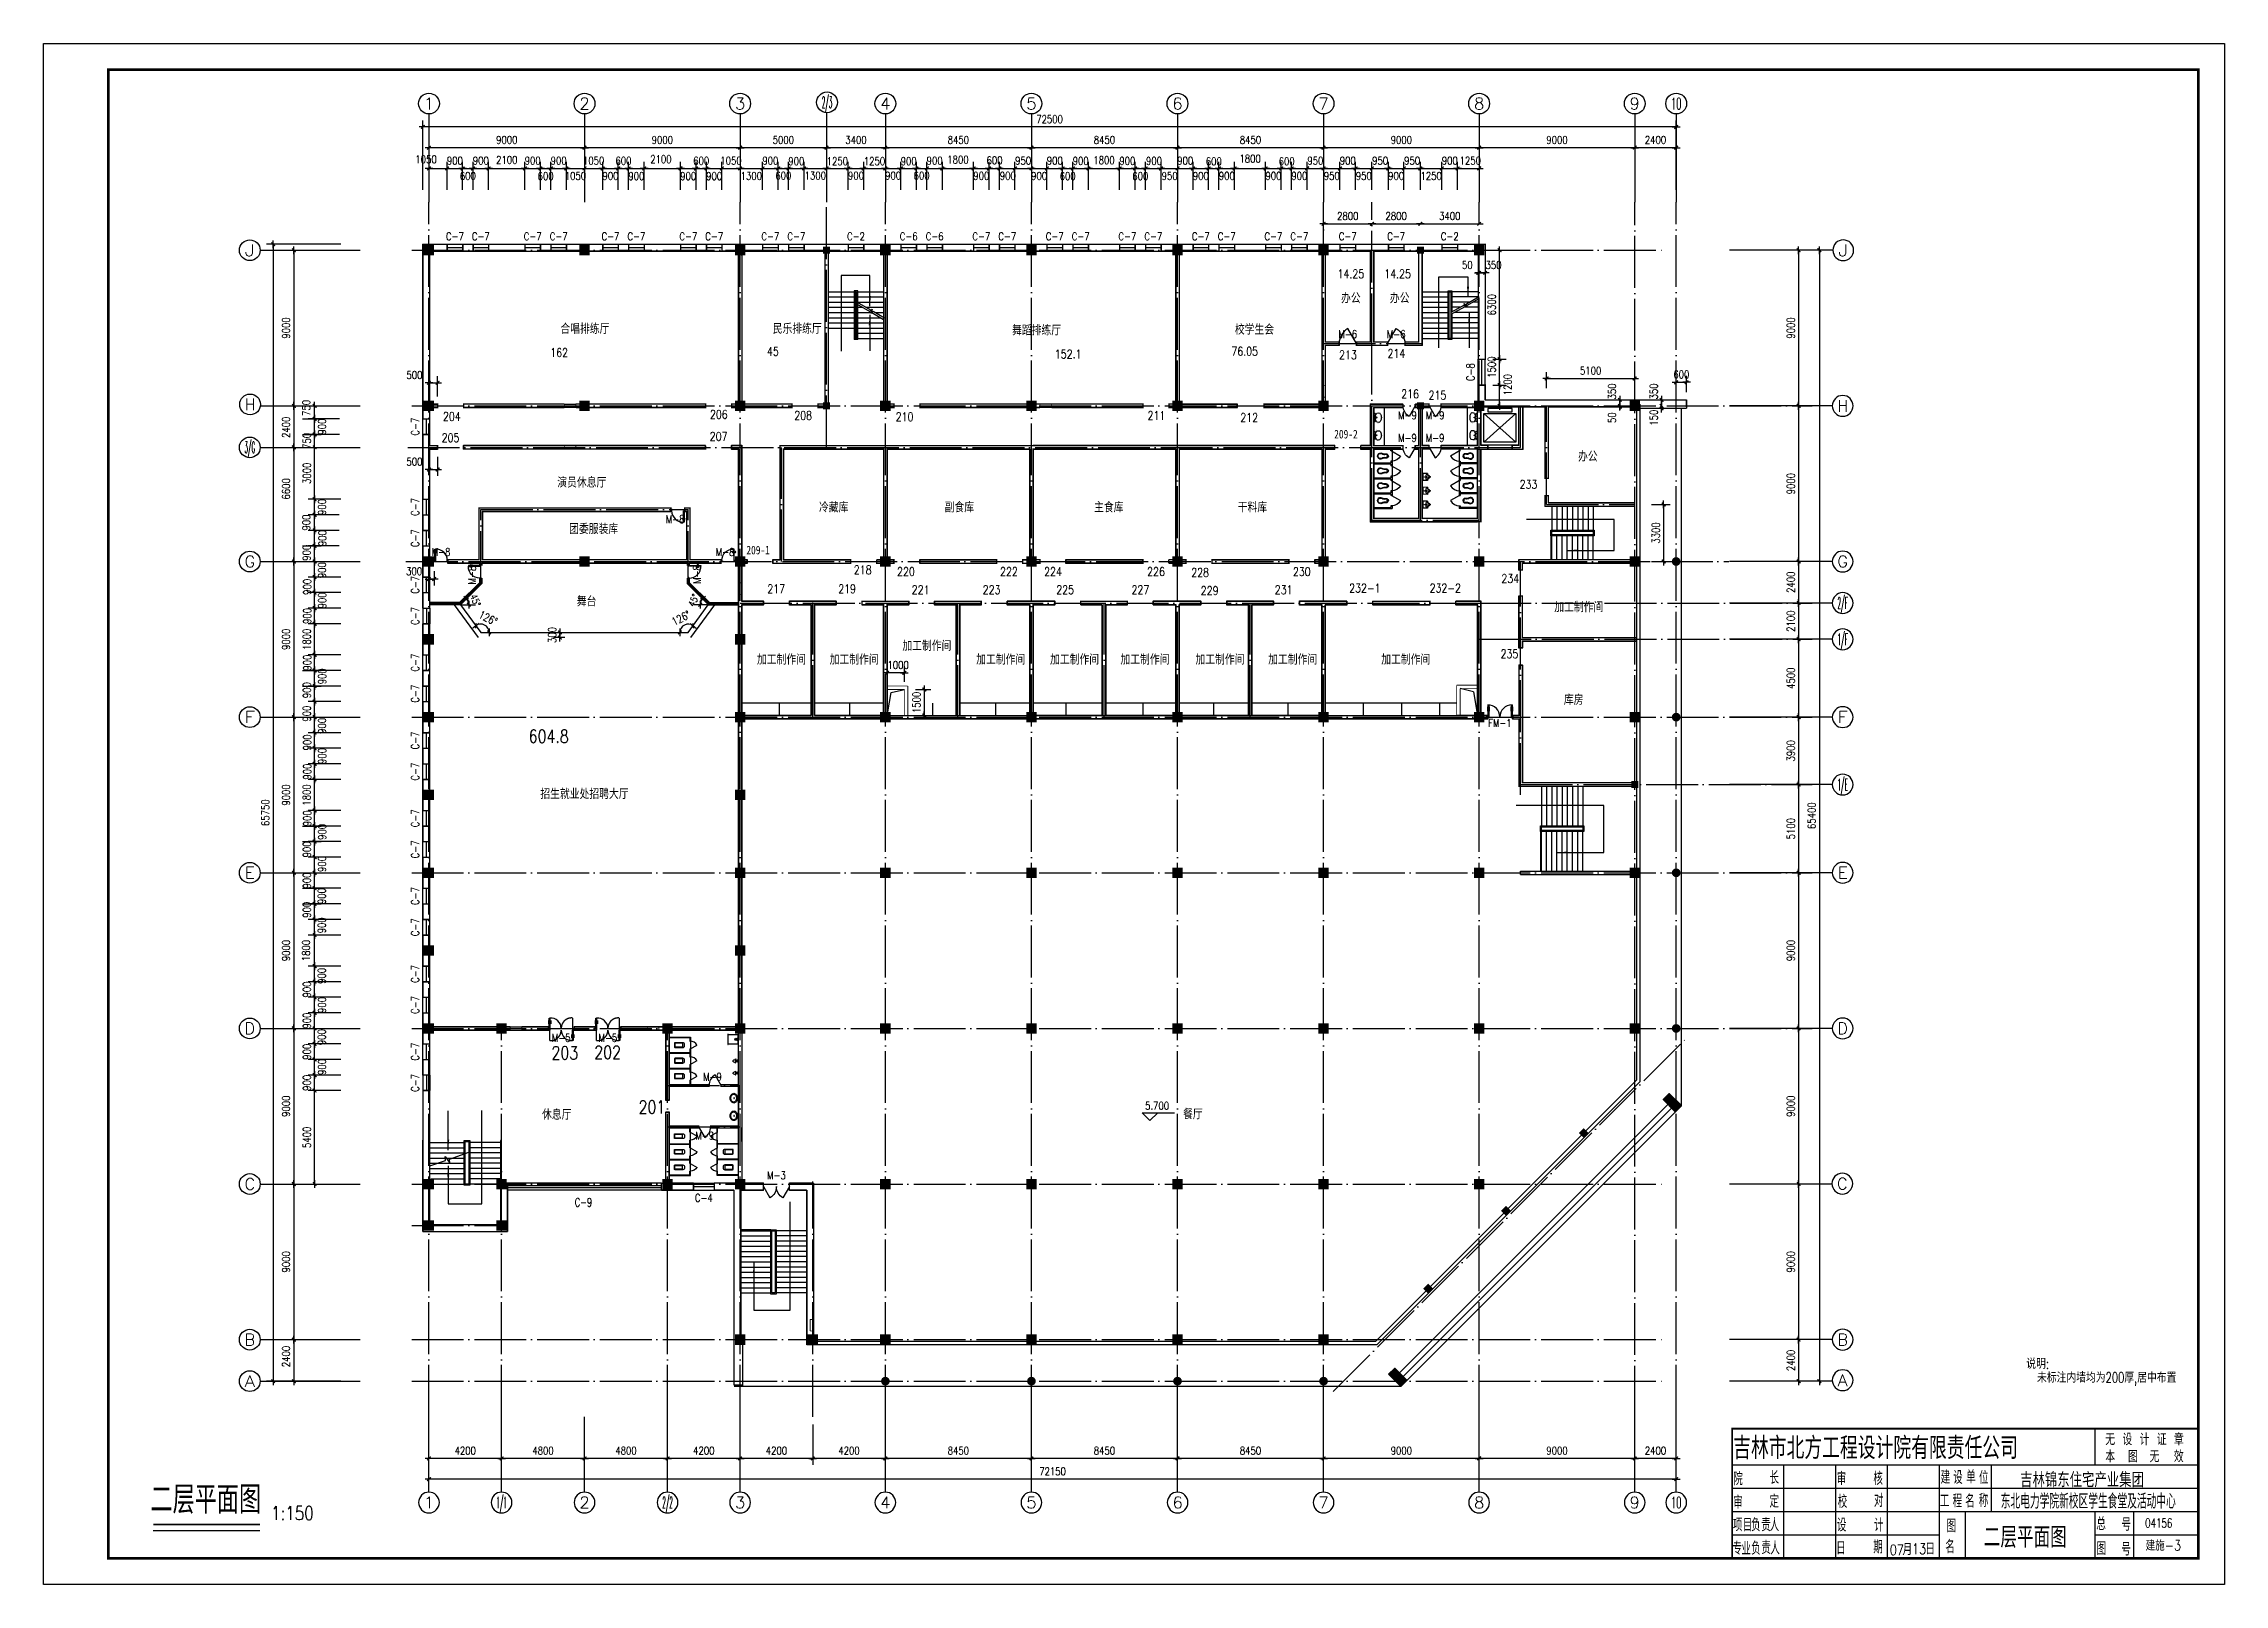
# Model space of a CAD drawing. Extents: x -55219 to 470149, y 494712 to 780039.
# Drawn here: x 78170 to 204320, y 593781 to 682881 of the extents above; entities that cross this region are included whole.
import ezdxf
from ezdxf.enums import TextEntityAlignment as Align

# ---------------------------------------------------------------- set-up
doc = ezdxf.new("R2010")
doc.units = 0
doc.header["$LTSCALE"] = 1500
doc.header["$MEASUREMENT"] = 0
doc.linetypes.add('DASHED2', pattern=[0.375, 0.25, -0.125])
doc.linetypes.add('DOTE', pattern=[2.42, 2, -0.2, 0.02, -0.2])
doc.layers.get('0').update_dxf_attribs({"linetype": 'CONTINUOUS'})
doc.layers.get('DEFPOINTS').update_dxf_attribs({"linetype": 'CONTINUOUS'})
for name, color, linetype in [('AXIS', 3, 'CONTINUOUS'), ('AXIS_TEXT', 7, 'CONTINUOUS'), ('B1', 3, 'CONTINUOUS'), ('COLUMN', 7, 'CONTINUOUS'), ('DOTE', 1, 'DOTE'), ('GPSCOMMON', 7, 'CONTINUOUS'), ('LVTRY', 6, 'CONTINUOUS'), ('LVTRY_WINDOW', 7, 'CONTINUOUS'), ('MC', 4, 'CONTINUOUS'), ('OTHER', 7, 'CONTINUOUS'), ('PUB_DIM', 3, 'CONTINUOUS'), ('PUB_TEXT', 7, 'CONTINUOUS'), ('PUB_TITLE', 4, 'CONTINUOUS'), ('PUB_WALL', 255, 'CONTINUOUS'), ('STAIR', 2, 'CONTINUOUS'), ('WALL', 255, 'CONTINUOUS'), ('WINDOW', 2, 'CONTINUOUS'), ('WINDOW_TEXT', 7, 'CONTINUOUS'), ('文字和字符', 3, 'CONTINUOUS')]:
    doc.layers.add(name, color=color, linetype=linetype)
doc.styles.add('_HZTXT', font='txt.shx', dxfattribs={"width": 0.8, "bigfont": 'hztxt.shx'})
doc.styles.add('_SIMPLEX', font='SIMPLEX.shx', dxfattribs={"width": 0.6})
doc.styles.add('COMPLEX', font='COMPLEX')
doc.styles.add('DIM_FONT', font='SIMPLEX.shx', dxfattribs={"width": 0.8})
doc.styles.add('GPSXW', font='txt.shx', dxfattribs={"width": 0.8, "bigfont": 'hztxt.shx'})
doc.styles.add('H1', font='')
doc.styles.add('SIMPLEX', font='SIMPLEX.SHX')
doc.styles.add('STY10', font='TXT', dxfattribs={"width": 0.7, "bigfont": 'HZTXT'})
doc.styles.add('STY13', font='TXT.shx', dxfattribs={"width": 0.7, "bigfont": 'STK.shx'})
doc.styles.add('STY3', font='TXT', dxfattribs={"width": 0.85, "bigfont": 'STK'})
doc.styles.add('STY7', font='TXT', dxfattribs={"width": 0.7, "bigfont": 'HZTXT'})
doc.styles.add('STY8', font='TXT', dxfattribs={"width": 0.7, "bigfont": 'HZTXT'})
doc.styles.add('STY9', font='TXT', dxfattribs={"width": 0.7, "bigfont": 'HZTXT'})
doc.styles.get('H1').set_extended_font_data('SimSun')
doc.dimstyles.new('AXIS150', dxfattribs={"dimscale": 1.5, "dimtxt": 300, "dimasz": 1, "dimexe": 250, "dimexo": 300, "dimgap": 150, "dimtad": 1, "dimdec": 0, "dimzin": 0, "dimdsep": 46, "dimtxsty": 'DIM_FONT', "dimblk": '_DIMX', "dimcen": 0.09, "dimse1": 1, "dimse2": 1, "dimclrt": 7, "dimadec": 0, "dimazin": 0, "dimtfac": 1, "dimtdec": 0, "dimtix": 1, "dimtmove": 2, "dimatfit": 3, "dimldrblk": '_DIMX', "dimfxl": 1, "dimtolj": 1, "dimtzin": 0, "dimarcsym": 0})
doc.dimstyles.new('DIMA150', dxfattribs={"dimscale": 1.5, "dimtxt": 300, "dimasz": 1, "dimexe": 250, "dimexo": 300, "dimgap": 150, "dimtad": 1, "dimdec": 0, "dimzin": 0, "dimdsep": 46, "dimtxsty": 'DIM_FONT', "dimblk": '_DIMX', "dimcen": 0.09, "dimse1": 1, "dimclrt": 7, "dimadec": 0, "dimazin": 0, "dimtfac": 1, "dimtdec": 0, "dimtix": 1, "dimtmove": 2, "dimatfit": 3, "dimldrblk": '_DIMX', "dimfxl": 1, "dimtolj": 1, "dimtzin": 0, "dimarcsym": 0})
doc.dimstyles.new('DIMB150', dxfattribs={"dimscale": 1.5, "dimtxt": 300, "dimasz": 1, "dimexe": 250, "dimexo": 300, "dimgap": 150, "dimtad": 1, "dimdec": 0, "dimzin": 0, "dimdsep": 46, "dimtxsty": 'DIM_FONT', "dimblk": '_DIMX', "dimcen": 0.09, "dimse2": 1, "dimclrt": 7, "dimadec": 0, "dimazin": 0, "dimtfac": 1, "dimtdec": 0, "dimtix": 1, "dimtmove": 2, "dimatfit": 3, "dimldrblk": '_DIMX', "dimfxl": 1, "dimtolj": 1, "dimtzin": 0, "dimarcsym": 0})
doc.dimstyles.new('DIMN150', dxfattribs={"dimscale": 1.5, "dimtxt": 300, "dimasz": 1, "dimexe": 250, "dimexo": 300, "dimgap": 150, "dimtad": 1, "dimdec": 0, "dimzin": 0, "dimdsep": 46, "dimtxsty": 'DIM_FONT', "dimblk": '_DIMX', "dimcen": 0.09, "dimclrt": 7, "dimadec": 0, "dimazin": 0, "dimtfac": 1, "dimtdec": 0, "dimtix": 1, "dimtmove": 2, "dimatfit": 3, "dimldrblk": '_DIMX', "dimfxl": 1, "dimtolj": 1, "dimtzin": 0, "dimarcsym": 0})
doc.dimstyles.new('NORMAL', dxfattribs={"dimscale": 1.5, "dimtxt": 300, "dimasz": 1, "dimexe": 250, "dimexo": 300, "dimgap": 150, "dimtad": 1, "dimdec": 0, "dimzin": 0, "dimdsep": 46, "dimtxsty": 'DIM_FONT', "dimblk": '_DIMX', "dimcen": 0.09, "dimse2": 1, "dimclrt": 7, "dimadec": 0, "dimazin": 0, "dimtfac": 1, "dimtdec": 0, "dimtix": 1, "dimtmove": 2, "dimatfit": 3, "dimldrblk": '_DIMX', "dimfxl": 1, "dimtolj": 1, "dimtzin": 0, "dimarcsym": 0})
pattern_1 = [(45, (139007.7202, -191.0064), (-0.44194173824, 0.44194173824), [])]

msp = doc.modelspace()

# ---------------------------------------------------------------- texts
at = {"color": 3, "linetype": 'Continuous'}
for s, height, style, width, p in [('吉林市北方工程设计院有限责任公司', 1275, 'STY3', 0.85, (175903.5, 601025.6)), ('院', 750, 'STY8', 0.7, (175909.2, 599514)), ('长', 750, 'STY8', 0.7, (178005.4, 599578.5)), ('审', 750, 'STY8', 0.7, (181895.4, 599522.9)), ('核', 750, 'STY8', 0.7, (184013.9, 599529)), ('建', 750, 'STY9', 0.7, (187908.3, 599598.2)), ('设', 750, 'STY9', 0.7, (188627.7, 599591.3)), ('单', 750, 'STY9', 0.7, (189380.2, 599620)), ('位', 750, 'STY9', 0.7, (190126.6, 599577.6)), ('审', 750, 'STY8', 0.7, (175909.2, 598148.5)), ('定', 750, 'STY8', 0.7, (178005.4, 598213)), ('校', 750, 'STY8', 0.7, (181955, 598196.8)), ('对', 750, 'STY8', 0.7, (184049.6, 598255.3)), ('工', 750, 'STY9', 0.7, (187859.7, 598237.8)), ('程', 750, 'STY9', 0.7, (188600.7, 598230.9)), ('名', 750, 'STY9', 0.7, (189323.7, 598224.1)), ('称', 750, 'STY9', 0.7, (190111, 598252.7)), ('目', 750, 'STY8', 0.7, (176459.2, 596848.4)), ('负', 750, 'STY8', 0.7, (176938.5, 596848.4)), ('责', 750, 'STY8', 0.7, (177524.7, 596848.4)), ('人', 750, 'STY8', 0.7, (178016.7, 596848.4)), ('设', 750, 'STY8', 0.7, (181902.6, 596839.1)), ('计', 750, 'STY8', 0.7, (184051.7, 596837.4)), ('图', 750, 'STY10', 0.7, (188248.3, 596797.8)), ('总', 750, 'STY7', 0.7, (196914.6, 596906.7)), ('号', 750, 'STY7', 0.7, (198368.1, 596875)), ('04156', 525, 'STY7', 0.7, (199736.3, 597061.8)), ('业', 750, 'STY8', 0.7, (176376.4, 595473)), ('负', 750, 'STY8', 0.7, (176944.8, 595495.2)), ('责', 750, 'STY8', 0.7, (177532.7, 595532.8)), ('人', 750, 'STY8', 0.7, (178051.3, 595507.9)), ('日', 750, 'STY8', 0.7, (181858.9, 595508.1)), ('期', 750, 'STY8', 0.7, (184005.7, 595565.8)), ('月', 675, 'STY8', 0.7, (185700.7, 595466.9)), ('日', 675, 'STY8', 0.7, (187014.5, 595501.7)), ('名', 750, 'STY10', 0.7, (188175, 595584.6)), ('图', 750, 'STY7', 0.7, (196925.7, 595479.1)), ('号', 750, 'STY7', 0.7, (198359.4, 595447.7))]:
    msp.add_text(s, height=height, dxfattribs=dict(at, style=style, width=width)).set_placement(p)
at = {"color": 3}
for s, height, style, width, p in [('无', 675, 'STY13', 0.7, (197430.9, 601830.2)), ('设', 675, 'STY13', 0.7, (198423.7, 601830.2)), ('计', 675, 'STY13', 0.7, (199416.5, 601830.2)), ('证', 675, 'STY13', 0.7, (200409.3, 601830.2)), ('章', 675, 'STY13', 0.7, (201402.1, 601830.2)), ('本', 675, 'STY13', 0.7, (197430.9, 600842.8)), ('图', 675, 'STY13', 0.7, (198742.6, 600842.8)), ('无', 675, 'STY13', 0.7, (199996.4, 600842.8)), ('效', 675, 'STY13', 0.7, (201394.8, 600842.8)), ('07', 600, 'GPSXW', 0.8, (184959.5, 595475.2)), ('13', 600, 'GPSXW', 0.8, (186248.3, 595536.4))]:
    msp.add_text(s, height=height, dxfattribs=dict(at, style=style, width=width)).set_placement(p)
at = {"linetype": 'Continuous', "style": 'STY8', "width": 0.7}
for s, p in [('项', (175884.2, 596848.4)), ('专', (175871.8, 595494.4))]:
    msp.add_text(s, height=750, dxfattribs=at).set_placement(p)
at = {"color": 7, "linetype": 'ByBlock', "attachment_point": 5, "style": '_HZTXT'}
for s, insert, char_height, rotation in [('\\A1;45°', (103149.2, 650689.7), 400, 292.499714), ('\\A1;45°', (115771.8, 650689.7), 400, 67.500286), ('126°', (103880.1, 649661.4), 450, 333.138105), ('126°', (115040.9, 649661.4), 450, 26.861895)]:
    msp.add_mtext(s, dxfattribs=dict(at, insert=insert, char_height=char_height, rotation=rotation))
at = {"layer": 'B1', "color": 3, "style": '_HZTXT', "width": 0.8}
msp.add_text('建施-3', height=600, dxfattribs=at).set_placement((199763.6, 595732.2))
at = {"layer": 'LVTRY', "style": '_HZTXT', "width": 0.8}
for height, p in [(1600, (84350.5, 597876.4)), (1200, (190403.1, 595901.3))]:
    msp.add_text('二层平面图', height=height, dxfattribs=at).set_placement(p)
at = {"layer": 'LVTRY', "color": 0, "attachment_point": 1, "style": 'DIM_FONT'}
for s, insert, char_height, width in [('14.25', (153018.1, 669818.4), 500, 1294.158), ('14.25', (155720.6, 669818.4), 500, 1294.158), ('162', (107478.5, 665261.1), 500, 2550.251), ('45', (120014.5, 665335.1), 500, 1522.538), ('152.1', (136665.2, 665179.9), 500, 2359.935), ('76.05', (146875.2, 665338.4), 500, 1750.919), ('{\\C1;213}', (153107.4, 665130.6), 500, 1640.37), ('{\\C1;214}', (155910.9, 665220), 500, 1640.37), ('{\\C1;216}', (156700.5, 662874.3), 500, 913.561), ('{\\C1;215}', (158281.6, 662804.1), 500, 878.425), ('{\\C1;204}', (101269.8, 661570.8), 500, 1640.37), ('{\\C1;206}', (116714.6, 661692), 500, 1640.37), ('{\\C1;208}', (121593.2, 661626.7), 500, 1640.37), ('{\\C1;210}', (127458.8, 661549.7), 500, 1640.37), ('{\\C1;211}', (142028.5, 661629.2), 500, 1640.37), ('{\\C1;212}', (147393.3, 661509.9), 500, 1640.37), ('{\\C1;205}', (101194.2, 660341.7), 500, 1640.37), ('{\\C1;207}', (116704, 660417.2), 500, 1640.37), ('{\\Ftxt|c0;\\C1;209-2}', (152825.5, 660549.7), 500, 1686.575), ('{\\C1;233}', (163550.4, 657645.3), 500, 1251.263), ('{\\Ftxt|c0;\\C1;209-1}', (118821.6, 653845.1), 500, 1686.575), ('{\\C1;218}', (125036.2, 652699.2), 500, 1101.111), ('{\\C1;220}', (127538.7, 652599.2), 500, 1101.111), ('{\\C1;222}', (133494.7, 652599.2), 500, 1151.162), ('{\\C1;224}', (136047.3, 652599.2), 500, 1051.062), ('{\\C1;226}', (142003.3, 652599.2), 500, 1151.163), ('{\\C1;228}', (144555.9, 652549.2), 500, 1151.163), ('{\\C1;230}', (150437.2, 652595.7), 500, 1151.162), ('{\\C1;234}', (162499.4, 652195.8), 500, 1151.162), ('{\\C1;217}', (120031.1, 651599.3), 500, 1151.162), ('{\\C1;219}', (124135.3, 651599.3), 500, 1151.163), ('{\\C1;221}', (128389.6, 651549.3), 500, 1201.212), ('{\\C1;223}', (132493.7, 651549.3), 500, 1251.263), ('{\\C1;225}', (136748, 651549.3), 500, 1151.162), ('{\\C1;227}', (141102.4, 651549.3), 500, 1051.06), ('{\\C1;229}', (145106.5, 651499.3), 500, 1301.314), ('{\\C1;231}', (149386.1, 651545.8), 500, 1251.263), ('{\\C1;232-1}', (153690.5, 651645.8), 500, 1601.617), ('{\\C1;232-2}', (158345.2, 651645.8), 500, 1751.768), ('{\\C1;235}', (162449.3, 647846.1), 500, 1151.162), ('604.8', (106230.7, 643202.5), 750, 5378.542), ('{\\C1;203}', (107549.2, 624893.6), 750, 1640.37), ('{\\C1;202}', (110024.6, 624923.4), 750, 1640.37), ('{\\C1;201}', (112587.7, 621756), 750, 1640.37)]:
    msp.add_mtext(s, dxfattribs=dict(at, insert=insert, char_height=char_height, width=width))
at = {"layer": 'LVTRY', "color": 7, "insert": (91325.6, 598304.2), "char_height": 800, "width": 6951, "attachment_point": 1, "style": 'DIM_FONT'}
msp.add_mtext('1:150', dxfattribs=at)
at = {"layer": 'PUB_DIM', "style": 'DIM_FONT', "width": 0.8}
msp.add_text('5.700', height=450, dxfattribs=at).set_placement((142580.2, 621459.6), align=Align.MIDDLE)
at = {"layer": 'PUB_TEXT', "style": '_HZTXT', "width": 0.7}
for s, height, p in [('办公', 600, (153221.5, 667864)), ('办公', 600, (156046.4, 667864)), ('合唱排练厅', 600, (108065.9, 666095.8)), ('民乐排练厅', 600, (120345.8, 666099.7)), ('舞蹈排练厅', 600, (134191.4, 666006.7)), ('校学生会', 600, (147080.7, 666051.7)), ('办公', 600, (166930.7, 658710.2)), ('演员休息厅', 600, (107884.7, 657205.8)), ('冷藏库', 600, (123020.7, 655771.1)), ('副食库', 600, (130291.8, 655771.1)), ('主食库', 600, (138935.8, 655771.1)), ('干料库', 600, (147246.1, 655771.1)), ('团委服装库', 600, (108570.4, 654520)), ('舞台', 600, (109013.2, 650332.3)), ('加工制作间', 600, (165556.4, 649999.8)), ('加工制作间', 600, (127845, 647761.6)), ('加工制作间', 600, (119434.7, 646966.4)), ('加工制作间', 600, (123639.8, 646966.4)), ('加工制作间', 600, (132116.9, 646966.4)), ('加工制作间', 600, (136388.8, 646966.4)), ('加工制作间', 600, (140460.4, 646966.4)), ('加工制作间', 600, (144799.1, 646966.4)), ('加工制作间', 600, (149004.2, 646966.4)), ('加工制作间', 600, (155545.6, 646966.4)), ('库房', 600, (166109.8, 644638)), ('招生就业处招聘大厅', 600, (106903.8, 639196.8)), ('休息厅', 600, (107002.8, 620650.5)), ('餐厅', 600, (144084.2, 620678.1)), ('C-9', 500, (108893.9, 615623.5))]:
    msp.add_text(s, height=height, dxfattribs=at).set_placement(p)
at = {"layer": '文字和字符', "color": 2, "style": 'H1'}
for s, width, p in [('吉林锦东住宅产业集团', 0.7, (192503.7, 599474.7)), ('东北电力学院新校区学生食堂及活动中心', 0.55, (191382.4, 598241.6))]:
    msp.add_text(s, height=750, dxfattribs=dict(at, width=width)).set_placement(p)

# ---------------------------------------------------------------- blocks, each defined once
blk = doc.blocks.new('M_A22TIB')
for p, q in [((-0.49, 0.08), (-0.45, 0.08)), ((-0.49, -0.01), (-0.49, 0.08)), ((-0.45, 0.08), (-0.45, 0.9)), ((-0.45, 0.9), (-0.41, 0.9)), ((-0.45, 0.08), (-0.45, 0.04)), ((-0.41, 0.08), (-0.45, 0.08)), ((-0.45, 0.04), (-0.41, 0.04)), ((-0.41, 0.9), (-0.41, 0.08)), ((-0.41, 0.04), (-0.41, -0.01)), ((0.46, 0.04), (0.41, 0.04)), ((0.41, 0.04), (0.41, -0.01)), ((0.5, 0.08), (0.46, 0.08)), ((0.46, 0.08), (0.46, 0.04)), ((0.5, -0.01), (0.5, 0.08)), ((-0.41, -0.01), (-0.49, -0.01)), ((-0.49, -0.01), (-0.49, -0.01)), ((0.41, -0.01), (0.5, -0.01)), ((0.5, -0.01), (0.5, -0.01))]:
    blk.add_line(p, q)
for centre, radius, start, end in [((-0.45, 0.69), 0.0791, 90, 270), ((-0.37, 0.08), 0.822, 359.9283, 92.866), ((-0.41, 0.69), 0.0791, 270, 90)]:
    blk.add_arc(centre, radius, start, end)
blk = doc.blocks.new('_WBLK')
for p, q in [((-0.5, 0.5), (0.5, 0.5)), ((-0.5, 0), (0.5, 0)), ((-0.5, -0.5), (0.5, -0.5))]:
    blk.add_line(p, q)
at = {"layer": 'WINDOW_TEXT', "style": 'SIMPLEX', "flags": 9}
blk.add_attdef('A', text='', height=1, dxfattribs=at).set_placement((0, 1.5), align=Align.MIDDLE)
blk = doc.blocks.new('_FZH')
blk.add_solid([(0.5, 0.5), (0.5, -0.5), (-0.5, 0.5), (-0.5, -0.5)])
blk = doc.blocks.new('_ARROW')
blk.add_solid([(0, 0), (-1, 0.1), (-1, -0.1)])
blk = doc.blocks.new('_AXISO')
blk.add_circle((0, 0), 0.5)
at = {"layer": 'AXIS_TEXT', "style": 'COMPLEX', "width": 1.041667}
blk.add_attdef('A', text='', height=0.56, dxfattribs=at).set_placement((-0.25, -0.28), (0.25, -0.28), align=Align.FIT)
blk = doc.blocks.new('_DIMX')
blk.add_line((-150, 0), (150, 0))
at = {"const_width": 50}
blk.add_lwpolyline([(-70, -70), (70, 70)], dxfattribs=at)
blk = doc.blocks.new('*D67')
at = {"color": 0, "linetype": 'ByBlock'}
blk.add_line((152209, 676864), (143762, 676864), dxfattribs=at)
at = {"layer": 'DEFPOINTS', "color": 0, "linetype": 'ByBlock'}
for p in [(143760, 676864), (143760, 673708), (152210, 673708)]:
    blk.add_point(p, dxfattribs=at)
at = {"color": 0, "linetype": 'ByBlock', "xscale": 1.5, "yscale": 1.5, "zscale": 1.5, "rotation": 180}
blk.add_blockref('_DIMX', (143760, 676864), dxfattribs=at)
at = {"color": 0, "linetype": 'ByBlock', "xscale": 1.5, "yscale": 1.5, "zscale": 1.5}
blk.add_blockref('_DIMX', (152210, 676864), dxfattribs=at)
at = {"color": 7, "linetype": 'ByBlock', "insert": (147985, 677314), "char_height": 450, "attachment_point": 5, "style": 'DIM_FONT'}
blk.add_mtext('\\A1;8450', dxfattribs=at)
blk = doc.blocks.new('*D68')
at = {"color": 0, "linetype": 'ByBlock'}
blk.add_line((143759, 676864), (135312, 676864), dxfattribs=at)
at = {"layer": 'DEFPOINTS', "color": 0, "linetype": 'ByBlock'}
for p in [(135310, 676864), (135310, 673708), (143760, 673708)]:
    blk.add_point(p, dxfattribs=at)
at = {"color": 0, "linetype": 'ByBlock', "xscale": 1.5, "yscale": 1.5, "zscale": 1.5, "rotation": 180}
blk.add_blockref('_DIMX', (135310, 676864), dxfattribs=at)
at = {"color": 0, "linetype": 'ByBlock', "xscale": 1.5, "yscale": 1.5, "zscale": 1.5}
blk.add_blockref('_DIMX', (143760, 676864), dxfattribs=at)
at = {"color": 7, "linetype": 'ByBlock', "insert": (139535, 677314), "char_height": 450, "attachment_point": 5, "style": 'DIM_FONT'}
blk.add_mtext('\\A1;8450', dxfattribs=at)
blk = doc.blocks.new('*D69')
at = {"color": 0, "linetype": 'ByBlock'}
blk.add_line((135309, 676864), (126862, 676864), dxfattribs=at)
at = {"layer": 'DEFPOINTS', "color": 0, "linetype": 'ByBlock'}
for p in [(126860, 676864), (126860, 673708), (135310, 673708)]:
    blk.add_point(p, dxfattribs=at)
at = {"color": 0, "linetype": 'ByBlock', "xscale": 1.5, "yscale": 1.5, "zscale": 1.5, "rotation": 180}
blk.add_blockref('_DIMX', (126860, 676864), dxfattribs=at)
at = {"color": 0, "linetype": 'ByBlock', "xscale": 1.5, "yscale": 1.5, "zscale": 1.5}
blk.add_blockref('_DIMX', (135310, 676864), dxfattribs=at)
at = {"color": 7, "linetype": 'ByBlock', "insert": (131085, 677314), "char_height": 450, "attachment_point": 5, "style": 'DIM_FONT'}
blk.add_mtext('\\A1;8450', dxfattribs=at)
blk = doc.blocks.new('*D70')
at = {"color": 0, "linetype": 'ByBlock'}
blk.add_line((126859, 676864), (123462, 676864), dxfattribs=at)
at = {"layer": 'DEFPOINTS', "color": 0, "linetype": 'ByBlock'}
for p in [(123460, 676864), (123460, 673708), (126860, 673708)]:
    blk.add_point(p, dxfattribs=at)
at = {"color": 0, "linetype": 'ByBlock', "xscale": 1.5, "yscale": 1.5, "zscale": 1.5, "rotation": 180}
blk.add_blockref('_DIMX', (123460, 676864), dxfattribs=at)
at = {"color": 0, "linetype": 'ByBlock', "xscale": 1.5, "yscale": 1.5, "zscale": 1.5}
blk.add_blockref('_DIMX', (126860, 676864), dxfattribs=at)
at = {"color": 7, "linetype": 'ByBlock', "insert": (125160, 677314), "char_height": 450, "attachment_point": 5, "style": 'DIM_FONT'}
blk.add_mtext('\\A1;3400', dxfattribs=at)
blk = doc.blocks.new('*D71')
at = {"color": 0, "linetype": 'ByBlock'}
blk.add_line((123459, 676864), (118462, 676864), dxfattribs=at)
at = {"layer": 'DEFPOINTS', "color": 0, "linetype": 'ByBlock'}
for p in [(118460, 676864), (118460, 673708), (123460, 673708)]:
    blk.add_point(p, dxfattribs=at)
at = {"color": 0, "linetype": 'ByBlock', "xscale": 1.5, "yscale": 1.5, "zscale": 1.5, "rotation": 180}
blk.add_blockref('_DIMX', (118460, 676864), dxfattribs=at)
at = {"color": 0, "linetype": 'ByBlock', "xscale": 1.5, "yscale": 1.5, "zscale": 1.5}
blk.add_blockref('_DIMX', (123460, 676864), dxfattribs=at)
at = {"color": 7, "linetype": 'ByBlock', "insert": (120960, 677314), "char_height": 450, "attachment_point": 5, "style": 'DIM_FONT'}
blk.add_mtext('\\A1;5000', dxfattribs=at)
blk = doc.blocks.new('*D72')
at = {"color": 0, "linetype": 'ByBlock'}
blk.add_line((118459, 676864), (109462, 676864), dxfattribs=at)
at = {"layer": 'DEFPOINTS', "color": 0, "linetype": 'ByBlock'}
for p in [(109460, 676864), (109460, 673708), (118460, 673708)]:
    blk.add_point(p, dxfattribs=at)
at = {"color": 0, "linetype": 'ByBlock', "xscale": 1.5, "yscale": 1.5, "zscale": 1.5, "rotation": 180}
blk.add_blockref('_DIMX', (109460, 676864), dxfattribs=at)
at = {"color": 0, "linetype": 'ByBlock', "xscale": 1.5, "yscale": 1.5, "zscale": 1.5}
blk.add_blockref('_DIMX', (118460, 676864), dxfattribs=at)
at = {"color": 7, "linetype": 'ByBlock', "insert": (113960, 677314), "char_height": 450, "attachment_point": 5, "style": 'DIM_FONT'}
blk.add_mtext('\\A1;9000', dxfattribs=at)
blk = doc.blocks.new('*D73')
at = {"color": 0, "linetype": 'ByBlock'}
blk.add_line((109459, 676864), (100462, 676864), dxfattribs=at)
at = {"layer": 'DEFPOINTS', "color": 0, "linetype": 'ByBlock'}
for p in [(100460, 676864), (100460, 673708), (109460, 673708)]:
    blk.add_point(p, dxfattribs=at)
at = {"color": 0, "linetype": 'ByBlock', "xscale": 1.5, "yscale": 1.5, "zscale": 1.5, "rotation": 180}
blk.add_blockref('_DIMX', (100460, 676864), dxfattribs=at)
at = {"color": 0, "linetype": 'ByBlock', "xscale": 1.5, "yscale": 1.5, "zscale": 1.5}
blk.add_blockref('_DIMX', (109460, 676864), dxfattribs=at)
at = {"color": 7, "linetype": 'ByBlock', "insert": (104960, 677314), "char_height": 450, "attachment_point": 5, "style": 'DIM_FONT'}
blk.add_mtext('\\A1;9000', dxfattribs=at)
blk = doc.blocks.new('*D74')
at = {"color": 0, "linetype": 'ByBlock'}
blk.add_line((170209, 676864), (161212, 676864), dxfattribs=at)
at = {"layer": 'DEFPOINTS', "color": 0, "linetype": 'ByBlock'}
for p in [(161210, 676864), (161210, 673708), (170210, 673708)]:
    blk.add_point(p, dxfattribs=at)
at = {"color": 0, "linetype": 'ByBlock', "xscale": 1.5, "yscale": 1.5, "zscale": 1.5, "rotation": 180}
blk.add_blockref('_DIMX', (161210, 676864), dxfattribs=at)
at = {"color": 0, "linetype": 'ByBlock', "xscale": 1.5, "yscale": 1.5, "zscale": 1.5}
blk.add_blockref('_DIMX', (170210, 676864), dxfattribs=at)
at = {"color": 7, "linetype": 'ByBlock', "insert": (165710, 677314), "char_height": 450, "attachment_point": 5, "style": 'DIM_FONT'}
blk.add_mtext('\\A1;9000', dxfattribs=at)
blk = doc.blocks.new('*D75')
at = {"color": 0, "linetype": 'ByBlock'}
blk.add_line((161209, 676864), (152212, 676864), dxfattribs=at)
at = {"layer": 'DEFPOINTS', "color": 0, "linetype": 'ByBlock'}
for p in [(152210, 676864), (152210, 673708), (161210, 673708)]:
    blk.add_point(p, dxfattribs=at)
at = {"color": 0, "linetype": 'ByBlock', "xscale": 1.5, "yscale": 1.5, "zscale": 1.5, "rotation": 180}
blk.add_blockref('_DIMX', (152210, 676864), dxfattribs=at)
at = {"color": 0, "linetype": 'ByBlock', "xscale": 1.5, "yscale": 1.5, "zscale": 1.5}
blk.add_blockref('_DIMX', (161210, 676864), dxfattribs=at)
at = {"color": 7, "linetype": 'ByBlock', "insert": (156710, 677314), "char_height": 450, "attachment_point": 5, "style": 'DIM_FONT'}
blk.add_mtext('\\A1;9000', dxfattribs=at)
blk = doc.blocks.new('*D76')
at = {"color": 0, "linetype": 'ByBlock'}
blk.add_line((172609, 676864), (170212, 676864), dxfattribs=at)
at = {"layer": 'DEFPOINTS', "color": 0, "linetype": 'ByBlock'}
for p in [(170210, 676864), (170210, 673708), (172610, 673708)]:
    blk.add_point(p, dxfattribs=at)
at = {"color": 0, "linetype": 'ByBlock', "xscale": 1.5, "yscale": 1.5, "zscale": 1.5, "rotation": 180}
blk.add_blockref('_DIMX', (170210, 676864), dxfattribs=at)
at = {"color": 0, "linetype": 'ByBlock', "xscale": 1.5, "yscale": 1.5, "zscale": 1.5}
blk.add_blockref('_DIMX', (172610, 676864), dxfattribs=at)
at = {"color": 7, "linetype": 'ByBlock', "insert": (171410, 677314), "char_height": 450, "attachment_point": 5, "style": 'DIM_FONT'}
blk.add_mtext('\\A1;2400', dxfattribs=at)
blk = doc.blocks.new('*D77')
at = {"color": 0, "linetype": 'ByBlock'}
for p, q in [((100110, 674434), (100110, 678439)), ((172609, 678064), (100112, 678064)), ((172610, 674434), (172610, 678439))]:
    blk.add_line(p, q, dxfattribs=at)
at = {"layer": 'DEFPOINTS', "color": 0, "linetype": 'ByBlock'}
for p in [(100110, 678064), (100110, 673984), (172610, 673984)]:
    blk.add_point(p, dxfattribs=at)
at = {"color": 0, "linetype": 'ByBlock', "xscale": 1.5, "yscale": 1.5, "zscale": 1.5, "rotation": 180}
blk.add_blockref('_DIMX', (100110, 678064), dxfattribs=at)
at = {"color": 0, "linetype": 'ByBlock', "xscale": 1.5, "yscale": 1.5, "zscale": 1.5}
blk.add_blockref('_DIMX', (172610, 678064), dxfattribs=at)
at = {"color": 7, "linetype": 'ByBlock', "insert": (136360, 678514), "char_height": 450, "attachment_point": 5, "style": 'DIM_FONT'}
blk.add_mtext('\\A1;72500', dxfattribs=at)
blk = doc.blocks.new('*D78')
at = {"color": 0, "linetype": 'ByBlock'}
blk.add_line((179691, 661931), (179691, 652934), dxfattribs=at)
at = {"layer": 'DEFPOINTS', "color": 0, "linetype": 'ByBlock'}
for p in [(175696, 661933), (175696, 652933), (179691, 652933)]:
    blk.add_point(p, dxfattribs=at)
at = {"color": 0, "linetype": 'ByBlock', "xscale": 1.5, "yscale": 1.5, "zscale": 1.5}
for p, rotation in [((179691, 661933), 90), ((179691, 652933), 270)]:
    blk.add_blockref('_DIMX', p, dxfattribs=dict(at, rotation=rotation))
at = {"color": 7, "linetype": 'ByBlock', "insert": (179241, 657433), "char_height": 450, "attachment_point": 5, "rotation": 90, "style": 'DIM_FONT'}
blk.add_mtext('\\A1;9000', dxfattribs=at)
blk = doc.blocks.new('*D79')
at = {"color": 0, "linetype": 'ByBlock'}
blk.add_line((179691, 652931), (179691, 650534), dxfattribs=at)
at = {"layer": 'DEFPOINTS', "color": 0, "linetype": 'ByBlock'}
for p in [(175696, 652933), (175696, 650533), (179691, 650533)]:
    blk.add_point(p, dxfattribs=at)
at = {"color": 0, "linetype": 'ByBlock', "xscale": 1.5, "yscale": 1.5, "zscale": 1.5}
for p, rotation in [((179691, 652933), 90), ((179691, 650533), 270)]:
    blk.add_blockref('_DIMX', p, dxfattribs=dict(at, rotation=rotation))
at = {"color": 7, "linetype": 'ByBlock', "insert": (179241, 651733), "char_height": 450, "attachment_point": 5, "rotation": 90, "style": 'DIM_FONT'}
blk.add_mtext('\\A1;2400', dxfattribs=at)
blk = doc.blocks.new('*D80')
at = {"color": 0, "linetype": 'ByBlock'}
blk.add_line((179691, 648431), (179691, 643934), dxfattribs=at)
at = {"layer": 'DEFPOINTS', "color": 0, "linetype": 'ByBlock'}
for p in [(175696, 648433), (175696, 643933), (179691, 643933)]:
    blk.add_point(p, dxfattribs=at)
at = {"color": 0, "linetype": 'ByBlock', "xscale": 1.5, "yscale": 1.5, "zscale": 1.5}
for p, rotation in [((179691, 648433), 90), ((179691, 643933), 270)]:
    blk.add_blockref('_DIMX', p, dxfattribs=dict(at, rotation=rotation))
at = {"color": 7, "linetype": 'ByBlock', "insert": (179241, 646183), "char_height": 450, "attachment_point": 5, "rotation": 90, "style": 'DIM_FONT'}
blk.add_mtext('\\A1;4500', dxfattribs=at)
blk = doc.blocks.new('*D81')
at = {"color": 0, "linetype": 'ByBlock'}
blk.add_line((179691, 640031), (179691, 634934), dxfattribs=at)
at = {"layer": 'DEFPOINTS', "color": 0, "linetype": 'ByBlock'}
for p in [(175696, 640033), (175696, 634933), (179691, 634933)]:
    blk.add_point(p, dxfattribs=at)
at = {"color": 0, "linetype": 'ByBlock', "xscale": 1.5, "yscale": 1.5, "zscale": 1.5}
for p, rotation in [((179691, 640033), 90), ((179691, 634933), 270)]:
    blk.add_blockref('_DIMX', p, dxfattribs=dict(at, rotation=rotation))
at = {"color": 7, "linetype": 'ByBlock', "insert": (179241, 637483), "char_height": 450, "attachment_point": 5, "rotation": 90, "style": 'DIM_FONT'}
blk.add_mtext('\\A1;5100', dxfattribs=at)
blk = doc.blocks.new('*D82')
at = {"color": 0, "linetype": 'ByBlock'}
blk.add_line((179691, 643931), (179691, 640034), dxfattribs=at)
at = {"layer": 'DEFPOINTS', "color": 0, "linetype": 'ByBlock'}
for p in [(175696, 643933), (175696, 640033), (179691, 640033)]:
    blk.add_point(p, dxfattribs=at)
at = {"color": 0, "linetype": 'ByBlock', "xscale": 1.5, "yscale": 1.5, "zscale": 1.5}
for p, rotation in [((179691, 643933), 90), ((179691, 640033), 270)]:
    blk.add_blockref('_DIMX', p, dxfattribs=dict(at, rotation=rotation))
at = {"color": 7, "linetype": 'ByBlock', "insert": (179241, 641983), "char_height": 450, "attachment_point": 5, "rotation": 90, "style": 'DIM_FONT'}
blk.add_mtext('\\A1;3900', dxfattribs=at)
blk = doc.blocks.new('*D83')
at = {"color": 0, "linetype": 'ByBlock'}
blk.add_line((179691, 670931), (179691, 661934), dxfattribs=at)
at = {"layer": 'DEFPOINTS', "color": 0, "linetype": 'ByBlock'}
for p in [(175696, 670933), (175696, 661933), (179691, 661933)]:
    blk.add_point(p, dxfattribs=at)
at = {"color": 0, "linetype": 'ByBlock', "xscale": 1.5, "yscale": 1.5, "zscale": 1.5}
for p, rotation in [((179691, 670933), 90), ((179691, 661933), 270)]:
    blk.add_blockref('_DIMX', p, dxfattribs=dict(at, rotation=rotation))
at = {"color": 7, "linetype": 'ByBlock', "insert": (179241, 666433), "char_height": 450, "attachment_point": 5, "rotation": 90, "style": 'DIM_FONT'}
blk.add_mtext('\\A1;9000', dxfattribs=at)
blk = doc.blocks.new('*D84')
at = {"color": 0, "linetype": 'ByBlock'}
blk.add_line((179691, 634931), (179691, 625934), dxfattribs=at)
at = {"layer": 'DEFPOINTS', "color": 0, "linetype": 'ByBlock'}
for p in [(175696, 634933), (175696, 625933), (179691, 625933)]:
    blk.add_point(p, dxfattribs=at)
at = {"color": 0, "linetype": 'ByBlock', "xscale": 1.5, "yscale": 1.5, "zscale": 1.5}
for p, rotation in [((179691, 634933), 90), ((179691, 625933), 270)]:
    blk.add_blockref('_DIMX', p, dxfattribs=dict(at, rotation=rotation))
at = {"color": 7, "linetype": 'ByBlock', "insert": (179241, 630433), "char_height": 450, "attachment_point": 5, "rotation": 90, "style": 'DIM_FONT'}
blk.add_mtext('\\A1;9000', dxfattribs=at)
blk = doc.blocks.new('*D85')
at = {"color": 0, "linetype": 'ByBlock'}
blk.add_line((179691, 625931), (179691, 616934), dxfattribs=at)
at = {"layer": 'DEFPOINTS', "color": 0, "linetype": 'ByBlock'}
for p in [(175696, 625933), (175696, 616933), (179691, 616933)]:
    blk.add_point(p, dxfattribs=at)
at = {"color": 0, "linetype": 'ByBlock', "xscale": 1.5, "yscale": 1.5, "zscale": 1.5}
for p, rotation in [((179691, 625933), 90), ((179691, 616933), 270)]:
    blk.add_blockref('_DIMX', p, dxfattribs=dict(at, rotation=rotation))
at = {"color": 7, "linetype": 'ByBlock', "insert": (179241, 621433), "char_height": 450, "attachment_point": 5, "rotation": 90, "style": 'DIM_FONT'}
blk.add_mtext('\\A1;9000', dxfattribs=at)
blk = doc.blocks.new('*D86')
at = {"color": 0, "linetype": 'ByBlock'}
blk.add_line((180891, 670931), (180891, 605534), dxfattribs=at)
at = {"layer": 'DEFPOINTS', "color": 0, "linetype": 'ByBlock'}
for p in [(175696, 670933), (175696, 605533), (180891, 605533)]:
    blk.add_point(p, dxfattribs=at)
at = {"color": 0, "linetype": 'ByBlock', "xscale": 1.5, "yscale": 1.5, "zscale": 1.5}
for p, rotation in [((180891, 670933), 90), ((180891, 605533), 270)]:
    blk.add_blockref('_DIMX', p, dxfattribs=dict(at, rotation=rotation))
at = {"color": 7, "linetype": 'ByBlock', "insert": (180441, 638233), "char_height": 450, "attachment_point": 5, "rotation": 90, "style": 'DIM_FONT'}
blk.add_mtext('\\A1;65400', dxfattribs=at)
blk = doc.blocks.new('*D87')
at = {"color": 0, "linetype": 'ByBlock'}
blk.add_line((179691, 607931), (179691, 605534), dxfattribs=at)
at = {"layer": 'DEFPOINTS', "color": 0, "linetype": 'ByBlock'}
for p in [(175696, 607933), (175696, 605533), (179691, 605533)]:
    blk.add_point(p, dxfattribs=at)
at = {"color": 0, "linetype": 'ByBlock', "xscale": 1.5, "yscale": 1.5, "zscale": 1.5}
for p, rotation in [((179691, 607933), 90), ((179691, 605533), 270)]:
    blk.add_blockref('_DIMX', p, dxfattribs=dict(at, rotation=rotation))
at = {"color": 7, "linetype": 'ByBlock', "insert": (179241, 606733), "char_height": 450, "attachment_point": 5, "rotation": 90, "style": 'DIM_FONT'}
blk.add_mtext('\\A1;2400', dxfattribs=at)
blk = doc.blocks.new('*D88')
at = {"color": 0, "linetype": 'ByBlock'}
blk.add_line((179691, 616931), (179691, 607934), dxfattribs=at)
at = {"layer": 'DEFPOINTS', "color": 0, "linetype": 'ByBlock'}
for p in [(175696, 616933), (175696, 607933), (179691, 607933)]:
    blk.add_point(p, dxfattribs=at)
at = {"color": 0, "linetype": 'ByBlock', "xscale": 1.5, "yscale": 1.5, "zscale": 1.5}
for p, rotation in [((179691, 616933), 90), ((179691, 607933), 270)]:
    blk.add_blockref('_DIMX', p, dxfattribs=dict(at, rotation=rotation))
at = {"color": 7, "linetype": 'ByBlock', "insert": (179241, 612433), "char_height": 450, "attachment_point": 5, "rotation": 90, "style": 'DIM_FONT'}
blk.add_mtext('\\A1;9000', dxfattribs=at)
blk = doc.blocks.new('*D89')
at = {"color": 0, "linetype": 'ByBlock'}
blk.add_line((135309, 601065), (126862, 601065), dxfattribs=at)
at = {"layer": 'DEFPOINTS', "color": 0, "linetype": 'ByBlock'}
for p in [(126860, 603471), (135310, 603471), (126860, 601065)]:
    blk.add_point(p, dxfattribs=at)
at = {"color": 0, "linetype": 'ByBlock', "xscale": 1.5, "yscale": 1.5, "zscale": 1.5, "rotation": 180}
blk.add_blockref('_DIMX', (126860, 601065), dxfattribs=at)
at = {"color": 0, "linetype": 'ByBlock', "xscale": 1.5, "yscale": 1.5, "zscale": 1.5}
blk.add_blockref('_DIMX', (135310, 601065), dxfattribs=at)
at = {"color": 7, "linetype": 'ByBlock', "insert": (131085, 601515), "char_height": 450, "attachment_point": 5, "style": 'DIM_FONT'}
blk.add_mtext('\\A1;8450', dxfattribs=at)
blk = doc.blocks.new('*D90')
at = {"color": 0, "linetype": 'ByBlock'}
blk.add_line((143759, 601065), (135312, 601065), dxfattribs=at)
at = {"layer": 'DEFPOINTS', "color": 0, "linetype": 'ByBlock'}
for p in [(135310, 603471), (143760, 603471), (135310, 601065)]:
    blk.add_point(p, dxfattribs=at)
at = {"color": 0, "linetype": 'ByBlock', "xscale": 1.5, "yscale": 1.5, "zscale": 1.5, "rotation": 180}
blk.add_blockref('_DIMX', (135310, 601065), dxfattribs=at)
at = {"color": 0, "linetype": 'ByBlock', "xscale": 1.5, "yscale": 1.5, "zscale": 1.5}
blk.add_blockref('_DIMX', (143760, 601065), dxfattribs=at)
at = {"color": 7, "linetype": 'ByBlock', "insert": (139535, 601515), "char_height": 450, "attachment_point": 5, "style": 'DIM_FONT'}
blk.add_mtext('\\A1;8450', dxfattribs=at)
blk = doc.blocks.new('*D91')
at = {"color": 0, "linetype": 'ByBlock'}
blk.add_line((152209, 601065), (143762, 601065), dxfattribs=at)
at = {"layer": 'DEFPOINTS', "color": 0, "linetype": 'ByBlock'}
for p in [(143760, 603471), (152210, 603471), (143760, 601065)]:
    blk.add_point(p, dxfattribs=at)
at = {"color": 0, "linetype": 'ByBlock', "xscale": 1.5, "yscale": 1.5, "zscale": 1.5}
for p, rotation in [((143760, 601065), 179.9999999999992), ((152210, 601065), 359.9999999999992)]:
    blk.add_blockref('_DIMX', p, dxfattribs=dict(at, rotation=rotation))
at = {"color": 7, "linetype": 'ByBlock', "insert": (147985, 601515), "char_height": 450, "attachment_point": 5, "style": 'DIM_FONT'}
blk.add_mtext('\\A1;8450', dxfattribs=at)
blk = doc.blocks.new('*D92')
at = {"color": 0, "linetype": 'ByBlock'}
blk.add_line((161209, 601065), (152212, 601065), dxfattribs=at)
at = {"layer": 'DEFPOINTS', "color": 0, "linetype": 'ByBlock'}
for p in [(152210, 603471), (161210, 603471), (152210, 601065)]:
    blk.add_point(p, dxfattribs=at)
at = {"color": 0, "linetype": 'ByBlock', "xscale": 1.5, "yscale": 1.5, "zscale": 1.5, "rotation": 180.0000000000007}
blk.add_blockref('_DIMX', (152210, 601065), dxfattribs=at)
at = {"color": 0, "linetype": 'ByBlock', "xscale": 1.5, "yscale": 1.5, "zscale": 1.5}
blk.add_blockref('_DIMX', (161210, 601065), dxfattribs=at)
at = {"color": 7, "linetype": 'ByBlock', "insert": (156710, 601515), "char_height": 450, "attachment_point": 5, "style": 'DIM_FONT'}
blk.add_mtext('\\A1;9000', dxfattribs=at)
blk = doc.blocks.new('*D93')
at = {"color": 0, "linetype": 'ByBlock'}
for p, q in [((122660, 603021), (122660, 600690)), ((126859, 601065), (122662, 601065))]:
    blk.add_line(p, q, dxfattribs=at)
at = {"layer": 'DEFPOINTS', "color": 0, "linetype": 'ByBlock'}
for p in [(122660, 603471), (126860, 603471), (122660, 601065)]:
    blk.add_point(p, dxfattribs=at)
at = {"color": 0, "linetype": 'ByBlock', "xscale": 1.5, "yscale": 1.5, "zscale": 1.5, "rotation": 180}
blk.add_blockref('_DIMX', (122660, 601065), dxfattribs=at)
at = {"color": 0, "linetype": 'ByBlock', "xscale": 1.5, "yscale": 1.5, "zscale": 1.5}
blk.add_blockref('_DIMX', (126860, 601065), dxfattribs=at)
at = {"color": 7, "linetype": 'ByBlock', "insert": (124760, 601515), "char_height": 450, "attachment_point": 5, "style": 'DIM_FONT'}
blk.add_mtext('\\A1;4200', dxfattribs=at)
blk = doc.blocks.new('*D94')
at = {"color": 0, "linetype": 'ByBlock'}
blk.add_line((170209, 601065), (161212, 601065), dxfattribs=at)
at = {"layer": 'DEFPOINTS', "color": 0, "linetype": 'ByBlock'}
for p in [(161210, 603471), (170210, 603471), (161210, 601065)]:
    blk.add_point(p, dxfattribs=at)
at = {"color": 0, "linetype": 'ByBlock', "xscale": 1.5, "yscale": 1.5, "zscale": 1.5, "rotation": 180}
blk.add_blockref('_DIMX', (161210, 601065), dxfattribs=at)
at = {"color": 0, "linetype": 'ByBlock', "xscale": 1.5, "yscale": 1.5, "zscale": 1.5}
blk.add_blockref('_DIMX', (170210, 601065), dxfattribs=at)
at = {"color": 7, "linetype": 'ByBlock', "insert": (165710, 601515), "char_height": 450, "attachment_point": 5, "style": 'DIM_FONT'}
blk.add_mtext('\\A1;9000', dxfattribs=at)
blk = doc.blocks.new('*D95')
at = {"color": 0, "linetype": 'ByBlock'}
blk.add_line((109459, 601065), (104662, 601065), dxfattribs=at)
at = {"layer": 'DEFPOINTS', "color": 0, "linetype": 'ByBlock'}
for p in [(104660, 603471), (109460, 603471), (104660, 601065)]:
    blk.add_point(p, dxfattribs=at)
at = {"color": 0, "linetype": 'ByBlock', "xscale": 1.5, "yscale": 1.5, "zscale": 1.5, "rotation": 180}
blk.add_blockref('_DIMX', (104660, 601065), dxfattribs=at)
at = {"color": 0, "linetype": 'ByBlock', "xscale": 1.5, "yscale": 1.5, "zscale": 1.5}
blk.add_blockref('_DIMX', (109460, 601065), dxfattribs=at)
at = {"color": 7, "linetype": 'ByBlock', "insert": (107060, 601515), "char_height": 450, "attachment_point": 5, "style": 'DIM_FONT'}
blk.add_mtext('\\A1;4800', dxfattribs=at)
blk = doc.blocks.new('*D96')
at = {"color": 0, "linetype": 'ByBlock'}
blk.add_line((114259, 601065), (109462, 601065), dxfattribs=at)
at = {"layer": 'DEFPOINTS', "color": 0, "linetype": 'ByBlock'}
for p in [(109460, 603471), (114260, 603471), (109460, 601065)]:
    blk.add_point(p, dxfattribs=at)
at = {"color": 0, "linetype": 'ByBlock', "xscale": 1.5, "yscale": 1.5, "zscale": 1.5, "rotation": 180}
blk.add_blockref('_DIMX', (109460, 601065), dxfattribs=at)
at = {"color": 0, "linetype": 'ByBlock', "xscale": 1.5, "yscale": 1.5, "zscale": 1.5}
blk.add_blockref('_DIMX', (114260, 601065), dxfattribs=at)
at = {"color": 7, "linetype": 'ByBlock', "insert": (111860, 601515), "char_height": 450, "attachment_point": 5, "style": 'DIM_FONT'}
blk.add_mtext('\\A1;4800', dxfattribs=at)
blk = doc.blocks.new('*D97')
at = {"color": 0, "linetype": 'ByBlock'}
blk.add_line((118459, 601065), (114262, 601065), dxfattribs=at)
at = {"layer": 'DEFPOINTS', "color": 0, "linetype": 'ByBlock'}
for p in [(114260, 603471), (118460, 603471), (114260, 601065)]:
    blk.add_point(p, dxfattribs=at)
at = {"color": 0, "linetype": 'ByBlock', "xscale": 1.5, "yscale": 1.5, "zscale": 1.5, "rotation": 180}
blk.add_blockref('_DIMX', (114260, 601065), dxfattribs=at)
at = {"color": 0, "linetype": 'ByBlock', "xscale": 1.5, "yscale": 1.5, "zscale": 1.5}
blk.add_blockref('_DIMX', (118460, 601065), dxfattribs=at)
at = {"color": 7, "linetype": 'ByBlock', "insert": (116360, 601515), "char_height": 450, "attachment_point": 5, "style": 'DIM_FONT'}
blk.add_mtext('\\A1;4200', dxfattribs=at)
blk = doc.blocks.new('*D98')
at = {"color": 0, "linetype": 'ByBlock'}
blk.add_line((172609, 601065), (170212, 601065), dxfattribs=at)
at = {"layer": 'DEFPOINTS', "color": 0, "linetype": 'ByBlock'}
for p in [(170210, 603471), (172610, 603471), (170210, 601065)]:
    blk.add_point(p, dxfattribs=at)
at = {"color": 0, "linetype": 'ByBlock', "xscale": 1.5, "yscale": 1.5, "zscale": 1.5, "rotation": 180}
blk.add_blockref('_DIMX', (170210, 601065), dxfattribs=at)
at = {"color": 0, "linetype": 'ByBlock', "xscale": 1.5, "yscale": 1.5, "zscale": 1.5}
blk.add_blockref('_DIMX', (172610, 601065), dxfattribs=at)
at = {"color": 7, "linetype": 'ByBlock', "insert": (171410, 601515), "char_height": 450, "attachment_point": 5, "style": 'DIM_FONT'}
blk.add_mtext('\\A1;2400', dxfattribs=at)
blk = doc.blocks.new('*D99')
at = {"color": 0, "linetype": 'ByBlock'}
blk.add_line((172609, 599865), (100462, 599865), dxfattribs=at)
at = {"layer": 'DEFPOINTS', "color": 0, "linetype": 'ByBlock'}
for p in [(100460, 603471), (172610, 603471), (100460, 599865)]:
    blk.add_point(p, dxfattribs=at)
at = {"color": 0, "linetype": 'ByBlock', "xscale": 1.5, "yscale": 1.5, "zscale": 1.5, "rotation": 180}
blk.add_blockref('_DIMX', (100460, 599865), dxfattribs=at)
at = {"color": 0, "linetype": 'ByBlock', "xscale": 1.5, "yscale": 1.5, "zscale": 1.5}
blk.add_blockref('_DIMX', (172610, 599865), dxfattribs=at)
at = {"color": 7, "linetype": 'ByBlock', "insert": (136535, 600315), "char_height": 450, "attachment_point": 5, "style": 'DIM_FONT'}
blk.add_mtext('\\A1;72150', dxfattribs=at)
blk = doc.blocks.new('*D100')
at = {"color": 0, "linetype": 'ByBlock'}
blk.add_line((92647, 661931), (92647, 659534), dxfattribs=at)
at = {"layer": 'DEFPOINTS', "color": 0, "linetype": 'ByBlock'}
for p in [(96474, 661933), (92647, 659533), (96474, 659533)]:
    blk.add_point(p, dxfattribs=at)
at = {"color": 0, "linetype": 'ByBlock', "xscale": 1.5, "yscale": 1.5, "zscale": 1.5}
for p, rotation in [((92647, 661933), 90), ((92647, 659533), 270)]:
    blk.add_blockref('_DIMX', p, dxfattribs=dict(at, rotation=rotation))
at = {"color": 7, "linetype": 'ByBlock', "insert": (92197, 660695), "char_height": 450, "attachment_point": 5, "rotation": 90, "style": 'DIM_FONT'}
blk.add_mtext('\\A1;2400', dxfattribs=at)
blk = doc.blocks.new('*D101')
at = {"color": 0, "linetype": 'ByBlock'}
blk.add_line((92647, 659531), (92647, 652934), dxfattribs=at)
at = {"layer": 'DEFPOINTS', "color": 0, "linetype": 'ByBlock'}
for p in [(96474, 659533), (92647, 652933), (96474, 652933)]:
    blk.add_point(p, dxfattribs=at)
at = {"color": 0, "linetype": 'ByBlock', "xscale": 1.5, "yscale": 1.5, "zscale": 1.5}
for p, rotation in [((92647, 659533), 90), ((92647, 652933), 270)]:
    blk.add_blockref('_DIMX', p, dxfattribs=dict(at, rotation=rotation))
at = {"color": 7, "linetype": 'ByBlock', "insert": (92197, 657133), "char_height": 450, "attachment_point": 5, "rotation": 90, "style": 'DIM_FONT'}
blk.add_mtext('\\A1;6600', dxfattribs=at)
blk = doc.blocks.new('*D102')
at = {"color": 0, "linetype": 'ByBlock'}
blk.add_line((92647, 670931), (92647, 661934), dxfattribs=at)
at = {"layer": 'DEFPOINTS', "color": 0, "linetype": 'ByBlock'}
for p in [(96474, 670933), (92647, 661933), (96474, 661933)]:
    blk.add_point(p, dxfattribs=at)
at = {"color": 0, "linetype": 'ByBlock', "xscale": 1.5, "yscale": 1.5, "zscale": 1.5}
for p, rotation in [((92647, 670933), 90), ((92647, 661933), 270)]:
    blk.add_blockref('_DIMX', p, dxfattribs=dict(at, rotation=rotation))
at = {"color": 7, "linetype": 'ByBlock', "insert": (92197, 666433), "char_height": 450, "attachment_point": 5, "rotation": 90, "style": 'DIM_FONT'}
blk.add_mtext('\\A1;9000', dxfattribs=at)
blk = doc.blocks.new('*D103')
at = {"color": 0, "linetype": 'ByBlock'}
blk.add_line((92647, 652931), (92647, 643934), dxfattribs=at)
at = {"layer": 'DEFPOINTS', "color": 0, "linetype": 'ByBlock'}
for p in [(96474, 652933), (92647, 643933), (96474, 643933)]:
    blk.add_point(p, dxfattribs=at)
at = {"color": 0, "linetype": 'ByBlock', "xscale": 1.5, "yscale": 1.5, "zscale": 1.5}
for p, rotation in [((92647, 652933), 90), ((92647, 643933), 270)]:
    blk.add_blockref('_DIMX', p, dxfattribs=dict(at, rotation=rotation))
at = {"color": 7, "linetype": 'ByBlock', "insert": (92197, 648433), "char_height": 450, "attachment_point": 5, "rotation": 90, "style": 'DIM_FONT'}
blk.add_mtext('\\A1;9000', dxfattribs=at)
blk = doc.blocks.new('*D104')
at = {"color": 0, "linetype": 'ByBlock'}
blk.add_line((92647, 643931), (92647, 634934), dxfattribs=at)
at = {"layer": 'DEFPOINTS', "color": 0, "linetype": 'ByBlock'}
for p in [(96474, 643933), (92647, 634933), (96474, 634933)]:
    blk.add_point(p, dxfattribs=at)
at = {"color": 0, "linetype": 'ByBlock', "xscale": 1.5, "yscale": 1.5, "zscale": 1.5}
for p, rotation in [((92647, 643933), 90), ((92647, 634933), 270)]:
    blk.add_blockref('_DIMX', p, dxfattribs=dict(at, rotation=rotation))
at = {"color": 7, "linetype": 'ByBlock', "insert": (92197, 639433), "char_height": 450, "attachment_point": 5, "rotation": 90, "style": 'DIM_FONT'}
blk.add_mtext('\\A1;9000', dxfattribs=at)
blk = doc.blocks.new('*D105')
at = {"color": 0, "linetype": 'ByBlock'}
blk.add_line((92647, 634931), (92647, 625934), dxfattribs=at)
at = {"layer": 'DEFPOINTS', "color": 0, "linetype": 'ByBlock'}
for p in [(96474, 634933), (92647, 625933), (96474, 625933)]:
    blk.add_point(p, dxfattribs=at)
at = {"color": 0, "linetype": 'ByBlock', "xscale": 1.5, "yscale": 1.5, "zscale": 1.5}
for p, rotation in [((92647, 634933), 90), ((92647, 625933), 270)]:
    blk.add_blockref('_DIMX', p, dxfattribs=dict(at, rotation=rotation))
at = {"color": 7, "linetype": 'ByBlock', "insert": (92197, 630433), "char_height": 450, "attachment_point": 5, "rotation": 90, "style": 'DIM_FONT'}
blk.add_mtext('\\A1;9000', dxfattribs=at)
blk = doc.blocks.new('*D106')
at = {"color": 0, "linetype": 'ByBlock'}
blk.add_line((92647, 625931), (92647, 616934), dxfattribs=at)
at = {"layer": 'DEFPOINTS', "color": 0, "linetype": 'ByBlock'}
for p in [(96474, 625933), (92647, 616933), (96474, 616933)]:
    blk.add_point(p, dxfattribs=at)
at = {"color": 0, "linetype": 'ByBlock', "xscale": 1.5, "yscale": 1.5, "zscale": 1.5}
for p, rotation in [((92647, 625933), 90), ((92647, 616933), 270)]:
    blk.add_blockref('_DIMX', p, dxfattribs=dict(at, rotation=rotation))
at = {"color": 7, "linetype": 'ByBlock', "insert": (92197, 621433), "char_height": 450, "attachment_point": 5, "rotation": 90, "style": 'DIM_FONT'}
blk.add_mtext('\\A1;9000', dxfattribs=at)
blk = doc.blocks.new('*D107')
at = {"color": 0, "linetype": 'ByBlock'}
for p, q in [((95355, 671281), (91072, 671281)), ((91447, 671280), (91447, 605533)), ((95355, 605531), (91072, 605531))]:
    blk.add_line(p, q, dxfattribs=at)
at = {"layer": 'DEFPOINTS', "color": 0, "linetype": 'ByBlock'}
for p in [(95805, 671281), (91447, 605531), (95805, 605531)]:
    blk.add_point(p, dxfattribs=at)
at = {"color": 0, "linetype": 'ByBlock', "xscale": 1.5, "yscale": 1.5, "zscale": 1.5}
for p, rotation in [((91447, 671281), 90), ((91447, 605531), 270)]:
    blk.add_blockref('_DIMX', p, dxfattribs=dict(at, rotation=rotation))
at = {"color": 7, "linetype": 'ByBlock', "insert": (90997, 638406), "char_height": 450, "attachment_point": 5, "rotation": 90, "style": 'DIM_FONT'}
blk.add_mtext('\\A1;65750', dxfattribs=at)
blk = doc.blocks.new('*D108')
at = {"color": 0, "linetype": 'ByBlock'}
blk.add_line((92647, 607931), (92647, 605534), dxfattribs=at)
at = {"layer": 'DEFPOINTS', "color": 0, "linetype": 'ByBlock'}
for p in [(96474, 607933), (92647, 605533), (96474, 605533)]:
    blk.add_point(p, dxfattribs=at)
at = {"color": 0, "linetype": 'ByBlock', "xscale": 1.5, "yscale": 1.5, "zscale": 1.5}
for p, rotation in [((92647, 607933), 90), ((92647, 605533), 270)]:
    blk.add_blockref('_DIMX', p, dxfattribs=dict(at, rotation=rotation))
at = {"color": 7, "linetype": 'ByBlock', "insert": (92197, 606958), "char_height": 450, "attachment_point": 5, "rotation": 90, "style": 'DIM_FONT'}
blk.add_mtext('\\A1;2400', dxfattribs=at)
blk = doc.blocks.new('*D109')
at = {"color": 0, "linetype": 'ByBlock'}
blk.add_line((92647, 616931), (92647, 607934), dxfattribs=at)
at = {"layer": 'DEFPOINTS', "color": 0, "linetype": 'ByBlock'}
for p in [(96474, 616933), (92647, 607933), (96474, 607933)]:
    blk.add_point(p, dxfattribs=at)
at = {"color": 0, "linetype": 'ByBlock', "xscale": 1.5, "yscale": 1.5, "zscale": 1.5}
for p, rotation in [((92647, 616933), 90), ((92647, 607933), 270)]:
    blk.add_blockref('_DIMX', p, dxfattribs=dict(at, rotation=rotation))
at = {"color": 7, "linetype": 'ByBlock', "insert": (92197, 612433), "char_height": 450, "attachment_point": 5, "rotation": 90, "style": 'DIM_FONT'}
blk.add_mtext('\\A1;9000', dxfattribs=at)
blk = doc.blocks.new('M_A19UKF')
for p, q in [((-0.495, 0.298), (-0.495, 0.169)), ((-0.467, -0.003), (-0.467, 0.397)), ((-0.467, 0.397), (-0.433, 0.397)), ((-0.433, 0.397), (-0.433, -0.003)), ((-0.405, 0.298), (-0.405, 0.169)), ((-0.5, -0.003), (-0.5, -0.069)), ((-0.433, -0.003), (-0.5, -0.003)), ((-0.5, -0.003), (-0.5, -0.003)), ((-0.5, -0.069), (-0.5, -0.069)), ((-0.5, -0.069), (-0.467, -0.069)), ((-0.433, -0.003), (-0.467, -0.003)), ((-0.433, -0.069), (-0.467, -0.069)), ((-0.433, -0.003), (-0.433, -0.069)), ((0.405, -0.37), (0.405, -0.242)), ((0.433, -0.003), (0.433, -0.069)), ((0.433, -0.003), (0.467, -0.003)), ((0.433, -0.003), (0.5, -0.003)), ((0.433, -0.469), (0.433, -0.069)), ((0.433, -0.069), (0.5, -0.069)), ((0.433, -0.069), (0.467, -0.069)), ((0.467, -0.469), (0.433, -0.469)), ((0.5, -0.003), (0.467, -0.003)), ((0.467, -0.069), (0.467, -0.469)), ((0.5, -0.069), (0.467, -0.069)), ((0.495, -0.37), (0.495, -0.242)), ((0.5, -0.003), (0.5, -0.069)), ((0.5, -0.003), (0.5, -0.003)), ((0.5, -0.069), (0.5, -0.069))]:
    blk.add_line(p, q)
at = {"linetype": 'DASHED2'}
for p, q in [((0.433, 0.397), (0.433, -0.003)), ((-0.433, -0.469), (-0.433, -0.069))]:
    blk.add_line(p, q, dxfattribs=at)
for centre, start, end in [((-0.4, -0.001), 359.80068, 94.78054), ((0.4, -0.071), 179.80068, 274.78054)]:
    blk.add_arc(centre, 0.4, start, end)
for centre, start, end in [((0.4, -0.001), 85.21946, 180.19932), ((-0.4, -0.071), 265.21946, 0.19932)]:
    blk.add_arc(centre, 0.4, start, end, dxfattribs=at)
blk = doc.blocks.new('_DBLK')
blk.add_line((-0.5, 0), (0, -0.87))
blk.add_arc((-0.5, 0), 1, 300, 0)
at = {"layer": 'WINDOW_TEXT', "style": 'SIMPLEX', "flags": 9}
blk.add_attdef('A', text='', height=1, dxfattribs=at).set_placement((0, 1.5), align=Align.MIDDLE)
blk = doc.blocks.new('*D233')
at = {"color": 0, "linetype": 'ByBlock'}
for p, q in [((152210, 671798), (152210, 672835)), ((152212, 672460), (155009, 672460))]:
    blk.add_line(p, q, dxfattribs=at)
at = {"layer": 'DEFPOINTS', "color": 0, "linetype": 'ByBlock'}
for p in [(155010, 672460), (152210, 671348), (155010, 671348)]:
    blk.add_point(p, dxfattribs=at)
at = {"color": 0, "linetype": 'ByBlock', "xscale": 1.5, "yscale": 1.5, "zscale": 1.5, "rotation": 180}
blk.add_blockref('_DIMX', (152210, 672460), dxfattribs=at)
at = {"color": 0, "linetype": 'ByBlock', "xscale": 1.5, "yscale": 1.5, "zscale": 1.5}
blk.add_blockref('_DIMX', (155010, 672460), dxfattribs=at)
at = {"color": 7, "linetype": 'ByBlock', "insert": (153610, 672910), "char_height": 450, "attachment_point": 5, "style": 'DIM_FONT'}
blk.add_mtext('\\A1;2800', dxfattribs=at)
blk = doc.blocks.new('*D234')
at = {"color": 0, "linetype": 'ByBlock'}
blk.add_line((155012, 672460), (157809, 672460), dxfattribs=at)
at = {"layer": 'DEFPOINTS', "color": 0, "linetype": 'ByBlock'}
for p in [(157810, 672460), (155010, 671348), (157810, 671348)]:
    blk.add_point(p, dxfattribs=at)
at = {"color": 0, "linetype": 'ByBlock', "xscale": 1.5, "yscale": 1.5, "zscale": 1.5, "rotation": 180}
blk.add_blockref('_DIMX', (155010, 672460), dxfattribs=at)
at = {"color": 0, "linetype": 'ByBlock', "xscale": 1.5, "yscale": 1.5, "zscale": 1.5}
blk.add_blockref('_DIMX', (157810, 672460), dxfattribs=at)
at = {"color": 7, "linetype": 'ByBlock', "insert": (156410, 672910), "char_height": 450, "attachment_point": 5, "style": 'DIM_FONT'}
blk.add_mtext('\\A1;2800', dxfattribs=at)
blk = doc.blocks.new('*D235')
at = {"color": 0, "linetype": 'ByBlock'}
blk.add_line((157812, 672460), (161209, 672460), dxfattribs=at)
at = {"layer": 'DEFPOINTS', "color": 0, "linetype": 'ByBlock'}
for p in [(161210, 672460), (157810, 671348), (161210, 671348)]:
    blk.add_point(p, dxfattribs=at)
at = {"color": 0, "linetype": 'ByBlock', "xscale": 1.5, "yscale": 1.5, "zscale": 1.5, "rotation": 180}
blk.add_blockref('_DIMX', (157810, 672460), dxfattribs=at)
at = {"color": 0, "linetype": 'ByBlock', "xscale": 1.5, "yscale": 1.5, "zscale": 1.5}
blk.add_blockref('_DIMX', (161210, 672460), dxfattribs=at)
at = {"color": 7, "linetype": 'ByBlock', "insert": (159510, 672910), "char_height": 450, "attachment_point": 5, "style": 'DIM_FONT'}
blk.add_mtext('\\A1;3400', dxfattribs=at)
blk = doc.blocks.new('_YZH')
for points in [[(-0.47, 0.19), (0.5, 0), (-0.5, 0), (-0.47, -0.19)], [(-0.19, 0.47), (0.5, 0), (-0.36, 0.36), (-0.47, 0.19)], [(0.19, 0.47), (0.5, 0), (0, 0.5), (-0.19, 0.47)], [(0.47, 0.19), (0.5, 0), (0.36, 0.36), (0.19, 0.47)], [(-0.47, -0.19), (0.5, 0), (-0.36, -0.36), (-0.19, -0.47)], [(-0.19, -0.47), (0.5, 0), (0, -0.5), (0.19, -0.47)], [(0.19, -0.47), (0.5, 0), (0.36, -0.36), (0.47, -0.19)]]:
    blk.add_solid(points)
blk = doc.blocks.new('M_E9')
for p, q in [((-285, -420), (-285, -40)), ((-265, -20), (265, -20)), ((265, -440), (-265, -440)), ((285, -180), (245, -197.5)), ((245, -197.5), (245, -262.5)), ((245, -262.5), (285, -280)), ((285, -40), (285, -420))]:
    blk.add_line(p, q)
at = {"const_width": 1.5}
for points in [[(-275, 0, 0.4142136), (-305, -30, 0.4142136)], [(305, -30, 0.4142136), (275, 0, 0.4142136)], [(-305, -430, 0.4142136), (-275, -460, 0.4142136)], [(275, -460, 0.4142136), (305, -430, 0.4142136)]]:
    blk.add_lwpolyline(points, format="xyb", dxfattribs=at)
for points in [[(-275, 0), (275, 0)], [(-305, -430), (-305, -30)], [(275, -460), (-275, -460)], [(305, -30), (305, -430)]]:
    blk.add_lwpolyline(points, dxfattribs=at)
for radius in [50, 32.5]:
    blk.add_circle((165, -230), radius)
for centre, start, end in [((-265, -40), 90, 180), ((-265, -420), 180, 270), ((265, -40), 0, 90), ((265, -420), 270, 0)]:
    blk.add_arc(centre, 20, start, end)
at = {"width": 0.8, "flags": 9}
for tag in ['XSIZE', 'YSIZE']:
    blk.add_attdef(tag, (0, 0), '', height=0.5, dxfattribs=at)
blk = doc.blocks.new('M_E14')
blk.add_line((-116, -146), (109, -146))
at = {"const_width": 1.5}
for points in [[(-185, 0), (-185, -10), (-165, -10)], [(-185, 0), (185, 0), (185, -10), (165, -10)], [(-137, -207), (-146, -194), (-153, -182), (-159, -172), (-163, -162), (-166, -154), (-168, -146), (-169, -139), (-170, -133), (-171, -127), (-172, -121), (-172, -115), (-173, -110), (-173, -104), (-173, -98), (-173, -92), (-173, -86), (-173, -79), (-173, -72), (-172, -64), (-171, -54), (-170, -44), (-168, -31), (-166, -17), (-164, -9)], [(-137, -205), (-127, -214)], [(-130, -211), (-128, -213), (-120, -221), (-113, -229), (-107, -236), (-102, -244), (-98, -251), (-93, -259), (-90, -266), (-86, -274), (-83, -281), (-80, -288), (-77, -295), (-74, -302), (-71, -308), (-68, -314), (-65, -320), (-62, -325), (-58, -330), (-55, -334), (-51, -338), (-47, -342), (-43, -345), (-39, -348), (-34, -351), (-30, -353), (-25, -355), (-20, -357), (-15, -358), (-10, -359), (-5, -360), (0, -360), (0, -360)], [(120, -218), (119, -220), (110, -227), (103, -235), (97, -242), (91, -249), (86, -256), (81, -264), (77, -271), (73, -278), (70, -285), (66, -292), (63, -299), (60, -306), (57, -312), (53, -318), (50, -323), (46, -328), (42, -332), (38, -337), (34, -340), (30, -344), (26, -347), (22, -350), (17, -352), (12, -354), (8, -356), (3, -357), (-1, -358)], [(129, -212), (117, -220)], [(128, -215), (138, -202), (145, -191), (152, -180), (156, -171), (160, -163), (162, -156), (164, -149), (165, -142), (166, -136), (167, -130), (168, -125), (169, -119), (170, -114), (170, -108), (170, -102), (171, -96), (171, -89), (171, -82), (171, -73), (171, -64), (170, -53), (169, -41), (167, -27), (165, -10)], [(166, -14), (165, -9)]]:
    blk.add_lwpolyline(points, dxfattribs=at)
for radius in [47.3, 34.6, 22.1]:
    blk.add_circle((-4, -62), radius)
for centre, radius, start, end in [((-387, -363), 346, 14.06156, 38.70013), ((-10, -276), 40.9, 183.65649, 351.93977), ((331, -366), 312, 135.28681, 164.39133)]:
    blk.add_arc(centre, radius, start, end)
at = {"width": 0.8, "flags": 9}
for tag in ['XSIZE', 'YSIZE']:
    blk.add_attdef(tag, (0, 0), '', height=0.5, dxfattribs=at)
blk = doc.blocks.new('_LV3')
for points in [[(280, -265, 0.1243095), (260, -186, 0.1057071), (198, -113, 0.0869413), (110, -67, 0.0771373), (0, -50, 0.0771373), (-110, -67, 0.0869413), (-198, -113, 0.1057071), (-260, -186, 0.1243095), (-280, -265, 0.1243095), (-260, -344, 0.1057071), (-198, -417, 0.0869413), (-110, -463, 0.0771373), (0, -480, 0.0771373), (110, -463, 0.0869413), (198, -417, 0.1057071), (260, -344, 0.1243095)], [(230, -275, 0.1243095), (216, -220, 0.1057071), (168, -163, 0.0869413), (95, -125, 0.0771373), (0, -110, 0.0771373), (-95, -125, 0.0869413), (-168, -163, 0.1057071), (-216, -220, 0.1243095), (-230, -275, 0.1243095), (-216, -330, 0.1057071), (-168, -387, 0.0869413), (-95, -425, 0.0771373), (0, -440, 0.0771373), (95, -425, 0.0869413), (168, -387, 0.1057071), (216, -330, 0.1243095)]]:
    blk.add_lwpolyline(points, format="xyb", close=True)
blk.add_circle((0, -250), 20)
blk = doc.blocks.new('_LV6')
for p, q in [((-140, -340), (-140, -780)), ((140, -770), (-140, -770)), ((-110, -340), (-110, -770)), ((100, -300), (-100, -300)), ((100, -330), (-100, -330)), ((-30, -890), (30, -890)), ((110, -770), (110, -340)), ((140, -780), (140, -340))]:
    blk.add_line(p, q)
for centre, radius, start, end in [((-100, -340), 40, 90, 180), ((-30, -780), 110, 180, 270), ((-100, -340), 10, 90, 180), ((30, -780), 110, 270, 0), ((100, -340), 40, 0, 90), ((100, -340), 10, 0, 90)]:
    blk.add_arc(centre, radius, start, end)
blk = doc.blocks.new('*D269')
at = {"color": 0, "linetype": 'ByBlock'}
blk.add_line((104659, 601065), (100462, 601065), dxfattribs=at)
at = {"layer": 'DEFPOINTS', "color": 0, "linetype": 'ByBlock'}
for p in [(100460, 603471), (104660, 603471), (100460, 601065)]:
    blk.add_point(p, dxfattribs=at)
at = {"color": 0, "linetype": 'ByBlock', "xscale": 1.5, "yscale": 1.5, "zscale": 1.5, "rotation": 180}
blk.add_blockref('_DIMX', (100460, 601065), dxfattribs=at)
at = {"color": 0, "linetype": 'ByBlock', "xscale": 1.5, "yscale": 1.5, "zscale": 1.5}
blk.add_blockref('_DIMX', (104660, 601065), dxfattribs=at)
at = {"color": 7, "linetype": 'ByBlock', "insert": (102560, 601515), "char_height": 450, "attachment_point": 5, "style": 'DIM_FONT'}
blk.add_mtext('\\A1;4200', dxfattribs=at)
blk = doc.blocks.new('*D270')
at = {"color": 0, "linetype": 'ByBlock'}
for p, q in [((122660, 603021), (122660, 600690)), ((122659, 601065), (118462, 601065))]:
    blk.add_line(p, q, dxfattribs=at)
at = {"layer": 'DEFPOINTS', "color": 0, "linetype": 'ByBlock'}
for p in [(118460, 603471), (122660, 603471), (118460, 601065)]:
    blk.add_point(p, dxfattribs=at)
at = {"color": 0, "linetype": 'ByBlock', "xscale": 1.5, "yscale": 1.5, "zscale": 1.5, "rotation": 180}
blk.add_blockref('_DIMX', (118460, 601065), dxfattribs=at)
at = {"color": 0, "linetype": 'ByBlock', "xscale": 1.5, "yscale": 1.5, "zscale": 1.5}
blk.add_blockref('_DIMX', (122660, 601065), dxfattribs=at)
at = {"color": 7, "linetype": 'ByBlock', "insert": (120560, 601515), "char_height": 450, "attachment_point": 5, "style": 'DIM_FONT'}
blk.add_mtext('\\A1;4200', dxfattribs=at)
blk = doc.blocks.new('_DBLK1')
for p, q in [((-0.5, 0), (-0.25, -0.433)), ((0.5, 0), (0.25, -0.433))]:
    blk.add_line(p, q)
for centre, start, end in [((-0.5, 0), 300, 0), ((0.5, 0), 180, 240)]:
    blk.add_arc(centre, 0.5, start, end)
at = {"layer": 'WINDOW_TEXT', "style": 'SIMPLEX', "flags": 9}
blk.add_attdef('A', text='', height=1, dxfattribs=at).set_placement((0, 1.5), align=Align.MIDDLE)
blk = doc.blocks.new('*D271')
at = {"color": 0, "linetype": 'ByBlock'}
for p, q in [((165110, 662959), (165110, 663891)), ((170210, 662909), (170210, 663891)), ((165112, 663516), (170209, 663516))]:
    blk.add_line(p, q, dxfattribs=at)
at = {"layer": 'DEFPOINTS', "color": 0, "linetype": 'ByBlock'}
for p in [(165110, 662509), (170210, 663516), (170210, 662459)]:
    blk.add_point(p, dxfattribs=at)
at = {"color": 0, "linetype": 'ByBlock', "xscale": 1.5, "yscale": 1.5, "zscale": 1.5, "rotation": 180}
blk.add_blockref('_DIMX', (165110, 663516), dxfattribs=at)
at = {"color": 0, "linetype": 'ByBlock', "xscale": 1.5, "yscale": 1.5, "zscale": 1.5}
blk.add_blockref('_DIMX', (170210, 663516), dxfattribs=at)
at = {"color": 7, "linetype": 'ByBlock', "insert": (167660, 663966), "char_height": 450, "attachment_point": 5, "style": 'DIM_FONT'}
blk.add_mtext('\\A1;5100', dxfattribs=at)
blk = doc.blocks.new('*D272')
at = {"color": 0, "linetype": 'ByBlock'}
for p, q in [((171178, 656233), (172256, 656233)), ((171881, 656231), (171881, 652934)), ((171178, 652933), (172256, 652933))]:
    blk.add_line(p, q, dxfattribs=at)
at = {"layer": 'DEFPOINTS', "color": 0, "linetype": 'ByBlock'}
for p in [(170728, 656233), (170728, 652933), (171881, 652933)]:
    blk.add_point(p, dxfattribs=at)
at = {"color": 0, "linetype": 'ByBlock', "xscale": 1.5, "yscale": 1.5, "zscale": 1.5}
for p, rotation in [((171881, 656233), 90), ((171881, 652933), 270)]:
    blk.add_blockref('_DIMX', p, dxfattribs=dict(at, rotation=rotation))
at = {"color": 7, "linetype": 'ByBlock', "insert": (171431, 654583), "char_height": 450, "attachment_point": 5, "rotation": 90, "style": 'DIM_FONT'}
blk.add_mtext('\\A1;3300', dxfattribs=at)
blk = doc.blocks.new('M_E11')
for p, q in [((-280, -10), (-280, 0)), ((280, 0), (280, -10)), ((-251, -189), (-251, -186)), ((-248, -183), (-250, -185))]:
    blk.add_line(p, q)
at = {"const_width": 1.5}
for points in [[(-280, 0), (280, 0)], [(-326, -200), (-280, -5)], [(326, -204), (280, -5)]]:
    blk.add_lwpolyline(points, dxfattribs=at)
for points in [[(-326, -200, 0.0082234), (-326, -204, 0.1492853)], [(-326, -266, 0.1492853), (-304, -337, 0.1070785), (-231, -408, 0.075625), (-131, -450, 0.0624358), (-1, -467, 0.0624358), (130, -452, 0.075625), (230, -410, 0.1070785), (304, -339, 0.1492853), (326, -268, 0.0052054), (326, -266, 0.0865956)]]:
    blk.add_lwpolyline(points, format="xyb", dxfattribs=at)
at = {"const_width": 1.5, "flags": 128}
for points in [[(-326, -204), (-326, -268)], [(326, -204), (326, -268)]]:
    blk.add_lwpolyline(points, dxfattribs=at)
at = {"flags": 128}
for points in [[(-253, -188, 0.1725462), (-250, -358, 0.7263952)], [(253, -188, -0.1725462), (250, -358, -0.7263952)]]:
    blk.add_lwpolyline(points, format="xyb", dxfattribs=at)
for points in [[(253, -188, 0.0982083), (193, -141, 0.0662866), (110, -111, 0.0524281), (0, -100, 0.0524281), (-110, -111, 0.0662866), (-193, -141, 0.093876), (-251, -186, 0.1713772)], [(-250, -358, 0.0913412), (-193, -401, 0.0662866), (-110, -431, 0.0524281), (0, -442, 0.0524281), (110, -431, 0.0662866), (193, -401, 0.0917559), (250, -358, 0.1713772)]]:
    blk.add_lwpolyline(points, format="xyb")
for centre, radius in [((-210, -75), 24), ((-210, -75), 24), ((-210, -75), 24), ((-90, -65), 10), ((0, -170), 25), ((0, -170), 15), ((90, -65), 10), ((210, -75), 24)]:
    blk.add_circle(centre, radius)
blk.add_arc((-250, -186), 1, 131.32236, 180)
at = {"width": 0.8, "flags": 9}
for tag in ['XSIZE', 'YSIZE']:
    blk.add_attdef(tag, (0, 0), '', height=0.5, dxfattribs=at)
blk = doc.blocks.new('P_WCFL01')
blk.add_lwpolyline([(128, -476, -0.1810357), (163, -256, 1.566077), (-163, -256, -0.1810357), (-128, -476, 1.1863897)], format="xyb", close=True)
for points in [[(99, -482, -0.179698), (137, -242, 1.5529199), (-137, -242, -0.179698), (-99, -482, 0.2631716), (-65, -574, -0.179698)], [(65, -574, 0.2631716), (99, -482, -0.179698)]]:
    blk.add_lwpolyline(points, format="xyb")
blk.add_arc((0, -659), 107, 52.64597, 127.35403)
blk = doc.blocks.new('M_A1SFU')
blk.add_line((-0.5, 0), (0, -0.87))
blk.add_arc((-0.5, 0), 1, 300, 0)
blk = doc.blocks.new('M_E8')
for p, q in [((-204, -257), (-194, -2)), ((-194, -2), (196, -2)), ((206, -257), (196, -2))]:
    blk.add_line(p, q)
at = {"const_width": 1.5}
for points in [[(-196, 0), (196, 0), (206, -257, -4.356259)], [(-194, -2), (-204, -257, 0.7580869)]]:
    blk.add_lwpolyline(points, format="xyb", dxfattribs=at)
for points in [[(-204, -257), (-194, -258), (-194, -258), (-183, -260), (-175, -261), (-165, -264), (-156, -268), (-147, -271), (-138, -275), (-128, -281), (-119, -287), (-109, -295), (-102, -300), (-94, -308), (-86, -316), (-79, -324), (-74, -332), (-68, -340), (-62, -348), (-58, -356), (-54, -366), (-50, -374), (-43, -383), (-36, -389), (-30, -392), (-23, -395), (-17, -398), (-9, -399), (0, -399), (13, -398), (23, -395), (29, -392), (35, -389), (43, -385), (49, -380), (54, -374), (58, -366), (62, -357), (65, -347), (71, -340), (75, -332), (80, -325), (85, -319), (91, -313), (95, -308), (100, -302), (106, -295), (113, -290), (119, -285), (126, -280), (132, -277), (139, -273), (145, -271), (154, -268), (162, -264), (173, -261), (183, -259), (191, -258), (199, -257), (206, -257)], [(-2, -142), (6, -142), (12, -146), (19, -148), (25, -152), (29, -158), (34, -166), (37, -174), (39, -183), (37, -191), (35, -200), (29, -208), (25, -214), (17, -219), (12, -223), (4, -224), (-2, -224), (-6, -224), (-11, -223), (-18, -221), (-26, -217), (-32, -213), (-37, -207), (-42, -199), (-44, -190), (-45, -183), (-42, -173), (-40, -164), (-35, -158), (-31, -150), (-26, -148), (-24, -144), (-18, -143), (-14, -143), (-12, -142), (-8, -142), (-6, -141), (-2, -142)]]:
    blk.add_lwpolyline(points, dxfattribs=at)
for centre, radius in [((-3, -184), 41.7), ((-1, -74), 15)]:
    blk.add_circle(centre, radius)
for centre, radius, start, end in [((-218, -432), 176, 26.1838, 85.57917), ((-158, -223), 22.7, 134.58574, 206.45735), ((-198, -412), 179, 22.29844, 83.80425), ((-2, -389), 250, 46.64582, 133.35418), ((1, -338), 63.3, 194.74469, 345.25531), ((4, -329), 38.6, 202.77784, 341.36093), ((201, -407), 174, 100.56764, 157.70342), ((215, -425), 168, 93.33481, 155.33091), ((162, -222), 16.2, 297.13892, 62.86108)]:
    blk.add_arc(centre, radius, start, end)
blk.add_point((1, -402))
at = {"width": 0.8, "flags": 9}
for tag in ['XSIZE', 'YSIZE']:
    blk.add_attdef(tag, (0, 0), '', height=0.5, dxfattribs=at)
blk = doc.blocks.new('M_A20TUI')
for p, q in [((-0.5, 0.004), (-0.433, 0.004)), ((-0.5, 0.004), (-0.5, -0.062)), ((-0.483, 0.396), (-0.483, 0.235)), ((-0.467, 0.471), (-0.467, -0.062)), ((-0.433, 0.47), (-0.433, 0.004)), ((-0.417, 0.396), (-0.417, 0.235)), ((0.417, 0.396), (0.417, 0.235)), ((0.433, 0.47), (0.433, 0.004)), ((0.5, 0.004), (0.433, 0.004)), ((0.467, 0.471), (0.467, -0.062)), ((0.483, 0.396), (0.483, 0.235)), ((0.5, 0.004), (0.5, -0.062)), ((-0.5, -0.062), (-0.467, -0.062)), ((0.5, -0.062), (0.467, -0.062))]:
    blk.add_line(p, q)
for centre, start, end in [((-0.467, 0.004), 0, 90), ((0.467, 0.004), 90, 180)]:
    blk.add_arc(centre, 0.467, start, end)
blk = doc.blocks.new('*D287')
at = {"color": 0, "linetype": 'ByBlock'}
blk.add_line((179691, 650531), (179691, 648434), dxfattribs=at)
at = {"layer": 'DEFPOINTS', "color": 0, "linetype": 'ByBlock'}
for p in [(175696, 650533), (175696, 648433), (179691, 648433)]:
    blk.add_point(p, dxfattribs=at)
at = {"color": 0, "linetype": 'ByBlock', "xscale": 1.5, "yscale": 1.5, "zscale": 1.5}
for p, rotation in [((179691, 650533), 90), ((179691, 648433), 270)]:
    blk.add_blockref('_DIMX', p, dxfattribs=dict(at, rotation=rotation))
at = {"color": 7, "linetype": 'ByBlock', "insert": (179241, 649483), "char_height": 450, "attachment_point": 5, "rotation": 90, "style": 'DIM_FONT'}
blk.add_mtext('\\A1;2100', dxfattribs=at)
blk = doc.blocks.new('*D503')
at = {"color": 0, "linetype": 'ByBlock'}
for p, q in [((100462, 675664), (101509, 675664)), ((101510, 674434), (101510, 676039))]:
    blk.add_line(p, q, dxfattribs=at)
at = {"layer": 'DEFPOINTS', "color": 0, "linetype": 'ByBlock'}
for p in [(101510, 675664), (100460, 673984), (101510, 673984)]:
    blk.add_point(p, dxfattribs=at)
at = {"color": 0, "linetype": 'ByBlock', "xscale": 1.5, "yscale": 1.5, "zscale": 1.5, "rotation": 180}
blk.add_blockref('_DIMX', (100460, 675664), dxfattribs=at)
at = {"color": 0, "linetype": 'ByBlock', "xscale": 1.5, "yscale": 1.5, "zscale": 1.5}
blk.add_blockref('_DIMX', (101510, 675664), dxfattribs=at)
at = {"color": 7, "linetype": 'ByBlock', "insert": (100293, 676194), "char_height": 450, "attachment_point": 5, "style": 'DIM_FONT'}
blk.add_mtext('\\A1;1050', dxfattribs=at)
blk = doc.blocks.new('*D504')
at = {"color": 0, "linetype": 'ByBlock'}
for p, q in [((101509, 675664), (101507, 675664)), ((101510, 674434), (101510, 676039)), ((101510, 675664), (102410, 675664)), ((102410, 674434), (102410, 676039)), ((102412, 675664), (102413, 675664))]:
    blk.add_line(p, q, dxfattribs=at)
at = {"layer": 'DEFPOINTS', "color": 0, "linetype": 'ByBlock'}
for p in [(102410, 675664), (101510, 673984), (102410, 673984)]:
    blk.add_point(p, dxfattribs=at)
at = {"color": 0, "linetype": 'ByBlock', "xscale": 1.5, "yscale": 1.5, "zscale": 1.5}
blk.add_blockref('_DIMX', (101510, 675664), dxfattribs=at)
at = {"color": 0, "linetype": 'ByBlock', "xscale": 1.5, "yscale": 1.5, "zscale": 1.5, "rotation": 180}
blk.add_blockref('_DIMX', (102410, 675664), dxfattribs=at)
at = {"color": 7, "linetype": 'ByBlock', "insert": (101960, 676114), "char_height": 450, "attachment_point": 5, "style": 'DIM_FONT'}
blk.add_mtext('\\A1;900', dxfattribs=at)
blk = doc.blocks.new('*D505')
at = {"color": 0, "linetype": 'ByBlock'}
for p, q in [((102410, 674434), (102410, 676039)), ((102412, 675664), (103009, 675664)), ((103010, 674434), (103010, 676039))]:
    blk.add_line(p, q, dxfattribs=at)
at = {"layer": 'DEFPOINTS', "color": 0, "linetype": 'ByBlock'}
for p in [(103010, 675664), (102410, 673984), (103010, 673984)]:
    blk.add_point(p, dxfattribs=at)
at = {"color": 0, "linetype": 'ByBlock', "xscale": 1.5, "yscale": 1.5, "zscale": 1.5, "rotation": 180}
blk.add_blockref('_DIMX', (102410, 675664), dxfattribs=at)
at = {"color": 0, "linetype": 'ByBlock', "xscale": 1.5, "yscale": 1.5, "zscale": 1.5}
blk.add_blockref('_DIMX', (103010, 675664), dxfattribs=at)
at = {"color": 7, "linetype": 'ByBlock', "insert": (102710, 675232), "char_height": 450, "attachment_point": 5, "style": 'DIM_FONT'}
blk.add_mtext('\\A1;600', dxfattribs=at)
blk = doc.blocks.new('*D506')
at = {"color": 0, "linetype": 'ByBlock'}
for p, q in [((103010, 674434), (103010, 676039)), ((103012, 675664), (103909, 675664)), ((103910, 674434), (103910, 676039))]:
    blk.add_line(p, q, dxfattribs=at)
at = {"layer": 'DEFPOINTS', "color": 0, "linetype": 'ByBlock'}
for p in [(103910, 675664), (103010, 673984), (103910, 673984)]:
    blk.add_point(p, dxfattribs=at)
at = {"color": 0, "linetype": 'ByBlock', "xscale": 1.5, "yscale": 1.5, "zscale": 1.5, "rotation": 180}
blk.add_blockref('_DIMX', (103010, 675664), dxfattribs=at)
at = {"color": 0, "linetype": 'ByBlock', "xscale": 1.5, "yscale": 1.5, "zscale": 1.5}
blk.add_blockref('_DIMX', (103910, 675664), dxfattribs=at)
at = {"color": 7, "linetype": 'ByBlock', "insert": (103460, 676119), "char_height": 450, "attachment_point": 5, "style": 'DIM_FONT'}
blk.add_mtext('\\A1;900', dxfattribs=at)
blk = doc.blocks.new('*D507')
at = {"color": 0, "linetype": 'ByBlock'}
for p, q in [((103910, 674434), (103910, 676039)), ((103912, 675664), (106009, 675664)), ((106010, 674434), (106010, 676039))]:
    blk.add_line(p, q, dxfattribs=at)
at = {"layer": 'DEFPOINTS', "color": 0, "linetype": 'ByBlock'}
for p in [(106010, 675664), (103910, 673984), (106010, 673984)]:
    blk.add_point(p, dxfattribs=at)
at = {"color": 0, "linetype": 'ByBlock', "xscale": 1.5, "yscale": 1.5, "zscale": 1.5, "rotation": 180}
blk.add_blockref('_DIMX', (103910, 675664), dxfattribs=at)
at = {"color": 0, "linetype": 'ByBlock', "xscale": 1.5, "yscale": 1.5, "zscale": 1.5}
blk.add_blockref('_DIMX', (106010, 675664), dxfattribs=at)
at = {"color": 7, "linetype": 'ByBlock', "insert": (104960, 676157), "char_height": 450, "attachment_point": 5, "style": 'DIM_FONT'}
blk.add_mtext('\\A1;2100', dxfattribs=at)
blk = doc.blocks.new('*D508')
at = {"color": 0, "linetype": 'ByBlock'}
for p, q in [((106010, 674434), (106010, 676039)), ((106012, 675664), (106909, 675664)), ((106910, 674434), (106910, 676039))]:
    blk.add_line(p, q, dxfattribs=at)
at = {"layer": 'DEFPOINTS', "color": 0, "linetype": 'ByBlock'}
for p in [(106910, 675664), (106010, 673984), (106910, 673984)]:
    blk.add_point(p, dxfattribs=at)
at = {"color": 0, "linetype": 'ByBlock', "xscale": 1.5, "yscale": 1.5, "zscale": 1.5, "rotation": 180}
blk.add_blockref('_DIMX', (106010, 675664), dxfattribs=at)
at = {"color": 0, "linetype": 'ByBlock', "xscale": 1.5, "yscale": 1.5, "zscale": 1.5}
blk.add_blockref('_DIMX', (106910, 675664), dxfattribs=at)
at = {"color": 7, "linetype": 'ByBlock', "insert": (106460, 676119), "char_height": 450, "attachment_point": 5, "style": 'DIM_FONT'}
blk.add_mtext('\\A1;900', dxfattribs=at)
blk = doc.blocks.new('*D509')
at = {"color": 0, "linetype": 'ByBlock'}
for p, q in [((106910, 674434), (106910, 676039)), ((106912, 675664), (107509, 675664)), ((107510, 674434), (107510, 676039))]:
    blk.add_line(p, q, dxfattribs=at)
at = {"layer": 'DEFPOINTS', "color": 0, "linetype": 'ByBlock'}
for p in [(107510, 675664), (106910, 673984), (107510, 673984)]:
    blk.add_point(p, dxfattribs=at)
at = {"color": 0, "linetype": 'ByBlock', "xscale": 1.5, "yscale": 1.5, "zscale": 1.5, "rotation": 180}
blk.add_blockref('_DIMX', (106910, 675664), dxfattribs=at)
at = {"color": 0, "linetype": 'ByBlock', "xscale": 1.5, "yscale": 1.5, "zscale": 1.5}
blk.add_blockref('_DIMX', (107510, 675664), dxfattribs=at)
at = {"color": 7, "linetype": 'ByBlock', "insert": (107210, 675220), "char_height": 450, "attachment_point": 5, "style": 'DIM_FONT'}
blk.add_mtext('\\A1;600', dxfattribs=at)
blk = doc.blocks.new('*D510')
at = {"color": 0, "linetype": 'ByBlock'}
for p, q in [((107510, 674434), (107510, 676039)), ((107512, 675664), (108409, 675664)), ((108410, 674434), (108410, 676039))]:
    blk.add_line(p, q, dxfattribs=at)
at = {"layer": 'DEFPOINTS', "color": 0, "linetype": 'ByBlock'}
for p in [(108410, 675664), (107510, 673984), (108410, 673984)]:
    blk.add_point(p, dxfattribs=at)
at = {"color": 0, "linetype": 'ByBlock', "xscale": 1.5, "yscale": 1.5, "zscale": 1.5, "rotation": 180}
blk.add_blockref('_DIMX', (107510, 675664), dxfattribs=at)
at = {"color": 0, "linetype": 'ByBlock', "xscale": 1.5, "yscale": 1.5, "zscale": 1.5}
blk.add_blockref('_DIMX', (108410, 675664), dxfattribs=at)
at = {"color": 7, "linetype": 'ByBlock', "insert": (107960, 676119), "char_height": 450, "attachment_point": 5, "style": 'DIM_FONT'}
blk.add_mtext('\\A1;900', dxfattribs=at)
blk = doc.blocks.new('*D511')
at = {"color": 0, "linetype": 'ByBlock'}
for p, q in [((108410, 674434), (108410, 676039)), ((108412, 675664), (109459, 675664))]:
    blk.add_line(p, q, dxfattribs=at)
at = {"layer": 'DEFPOINTS', "color": 0, "linetype": 'ByBlock'}
for p in [(109460, 675664), (108410, 673984), (109460, 673984)]:
    blk.add_point(p, dxfattribs=at)
at = {"color": 0, "linetype": 'ByBlock', "xscale": 1.5, "yscale": 1.5, "zscale": 1.5, "rotation": 180}
blk.add_blockref('_DIMX', (108410, 675664), dxfattribs=at)
at = {"color": 0, "linetype": 'ByBlock', "xscale": 1.5, "yscale": 1.5, "zscale": 1.5}
blk.add_blockref('_DIMX', (109460, 675664), dxfattribs=at)
at = {"color": 7, "linetype": 'ByBlock', "insert": (108935, 675232), "char_height": 450, "attachment_point": 5, "style": 'DIM_FONT'}
blk.add_mtext('\\A1;1050', dxfattribs=at)
blk = doc.blocks.new('*D512')
at = {"color": 0, "linetype": 'ByBlock'}
for p, q in [((109459, 675664), (109457, 675664)), ((109460, 675664), (110510, 675664)), ((110510, 674434), (110510, 676039)), ((110512, 675664), (110513, 675664))]:
    blk.add_line(p, q, dxfattribs=at)
at = {"layer": 'DEFPOINTS', "color": 0, "linetype": 'ByBlock'}
for p in [(110510, 675664), (109460, 673984), (110510, 673984)]:
    blk.add_point(p, dxfattribs=at)
at = {"color": 0, "linetype": 'ByBlock', "xscale": 1.5, "yscale": 1.5, "zscale": 1.5}
blk.add_blockref('_DIMX', (109460, 675664), dxfattribs=at)
at = {"color": 0, "linetype": 'ByBlock', "xscale": 1.5, "yscale": 1.5, "zscale": 1.5, "rotation": 180}
blk.add_blockref('_DIMX', (110510, 675664), dxfattribs=at)
at = {"color": 7, "linetype": 'ByBlock', "insert": (109985, 676114), "char_height": 450, "attachment_point": 5, "style": 'DIM_FONT'}
blk.add_mtext('\\A1;1050', dxfattribs=at)
blk = doc.blocks.new('*D513')
at = {"color": 0, "linetype": 'ByBlock'}
for p, q in [((110510, 674434), (110510, 676039)), ((110512, 675664), (111409, 675664)), ((111410, 674434), (111410, 676039))]:
    blk.add_line(p, q, dxfattribs=at)
at = {"layer": 'DEFPOINTS', "color": 0, "linetype": 'ByBlock'}
for p in [(111410, 675664), (110510, 673984), (111410, 673984)]:
    blk.add_point(p, dxfattribs=at)
at = {"color": 0, "linetype": 'ByBlock', "xscale": 1.5, "yscale": 1.5, "zscale": 1.5, "rotation": 180}
blk.add_blockref('_DIMX', (110510, 675664), dxfattribs=at)
at = {"color": 0, "linetype": 'ByBlock', "xscale": 1.5, "yscale": 1.5, "zscale": 1.5}
blk.add_blockref('_DIMX', (111410, 675664), dxfattribs=at)
at = {"color": 7, "linetype": 'ByBlock', "insert": (110960, 675232), "char_height": 450, "attachment_point": 5, "style": 'DIM_FONT'}
blk.add_mtext('\\A1;900', dxfattribs=at)
blk = doc.blocks.new('*D514')
at = {"color": 0, "linetype": 'ByBlock'}
for p, q in [((111410, 674434), (111410, 676039)), ((111412, 675664), (112009, 675664)), ((112010, 674434), (112010, 676039))]:
    blk.add_line(p, q, dxfattribs=at)
at = {"layer": 'DEFPOINTS', "color": 0, "linetype": 'ByBlock'}
for p in [(112010, 675664), (111410, 673984), (112010, 673984)]:
    blk.add_point(p, dxfattribs=at)
at = {"color": 0, "linetype": 'ByBlock', "xscale": 1.5, "yscale": 1.5, "zscale": 1.5, "rotation": 180}
blk.add_blockref('_DIMX', (111410, 675664), dxfattribs=at)
at = {"color": 0, "linetype": 'ByBlock', "xscale": 1.5, "yscale": 1.5, "zscale": 1.5}
blk.add_blockref('_DIMX', (112010, 675664), dxfattribs=at)
at = {"color": 7, "linetype": 'ByBlock', "insert": (111710, 676103), "char_height": 450, "attachment_point": 5, "style": 'DIM_FONT'}
blk.add_mtext('\\A1;600', dxfattribs=at)
blk = doc.blocks.new('*D515')
at = {"color": 0, "linetype": 'ByBlock'}
for p, q in [((112010, 674434), (112010, 676039)), ((112012, 675664), (112909, 675664)), ((112910, 674434), (112910, 676039))]:
    blk.add_line(p, q, dxfattribs=at)
at = {"layer": 'DEFPOINTS', "color": 0, "linetype": 'ByBlock'}
for p in [(112910, 675664), (112010, 673984), (112910, 673984)]:
    blk.add_point(p, dxfattribs=at)
at = {"color": 0, "linetype": 'ByBlock', "xscale": 1.5, "yscale": 1.5, "zscale": 1.5, "rotation": 180}
blk.add_blockref('_DIMX', (112010, 675664), dxfattribs=at)
at = {"color": 0, "linetype": 'ByBlock', "xscale": 1.5, "yscale": 1.5, "zscale": 1.5}
blk.add_blockref('_DIMX', (112910, 675664), dxfattribs=at)
at = {"color": 7, "linetype": 'ByBlock', "insert": (112460, 675219), "char_height": 450, "attachment_point": 5, "style": 'DIM_FONT'}
blk.add_mtext('\\A1;900', dxfattribs=at)
blk = doc.blocks.new('*D516')
at = {"color": 0, "linetype": 'ByBlock'}
for p, q in [((112910, 674434), (112910, 676039)), ((112912, 675664), (115009, 675664)), ((115010, 674434), (115010, 676039))]:
    blk.add_line(p, q, dxfattribs=at)
at = {"layer": 'DEFPOINTS', "color": 0, "linetype": 'ByBlock'}
for p in [(115010, 675664), (112910, 673984), (115010, 673984)]:
    blk.add_point(p, dxfattribs=at)
at = {"color": 0, "linetype": 'ByBlock', "xscale": 1.5, "yscale": 1.5, "zscale": 1.5, "rotation": 180}
blk.add_blockref('_DIMX', (112910, 675664), dxfattribs=at)
at = {"color": 0, "linetype": 'ByBlock', "xscale": 1.5, "yscale": 1.5, "zscale": 1.5}
blk.add_blockref('_DIMX', (115010, 675664), dxfattribs=at)
at = {"color": 7, "linetype": 'ByBlock', "insert": (113876, 676200), "char_height": 450, "attachment_point": 5, "style": 'DIM_FONT'}
blk.add_mtext('\\A1;2100', dxfattribs=at)
blk = doc.blocks.new('*D517')
at = {"color": 0, "linetype": 'ByBlock'}
for p, q in [((115010, 674434), (115010, 676039)), ((115012, 675664), (115909, 675664)), ((115910, 674434), (115910, 676039))]:
    blk.add_line(p, q, dxfattribs=at)
at = {"layer": 'DEFPOINTS', "color": 0, "linetype": 'ByBlock'}
for p in [(115910, 675664), (115010, 673984), (115910, 673984)]:
    blk.add_point(p, dxfattribs=at)
at = {"color": 0, "linetype": 'ByBlock', "xscale": 1.5, "yscale": 1.5, "zscale": 1.5, "rotation": 180}
blk.add_blockref('_DIMX', (115010, 675664), dxfattribs=at)
at = {"color": 0, "linetype": 'ByBlock', "xscale": 1.5, "yscale": 1.5, "zscale": 1.5}
blk.add_blockref('_DIMX', (115910, 675664), dxfattribs=at)
at = {"color": 7, "linetype": 'ByBlock', "insert": (115460, 675219), "char_height": 450, "attachment_point": 5, "style": 'DIM_FONT'}
blk.add_mtext('\\A1;900', dxfattribs=at)
blk = doc.blocks.new('*D518')
at = {"color": 0, "linetype": 'ByBlock'}
for p, q in [((115910, 674434), (115910, 676039)), ((115912, 675664), (116509, 675664)), ((116510, 674434), (116510, 676039))]:
    blk.add_line(p, q, dxfattribs=at)
at = {"layer": 'DEFPOINTS', "color": 0, "linetype": 'ByBlock'}
for p in [(116510, 675664), (115910, 673984), (116510, 673984)]:
    blk.add_point(p, dxfattribs=at)
at = {"color": 0, "linetype": 'ByBlock', "xscale": 1.5, "yscale": 1.5, "zscale": 1.5, "rotation": 180}
blk.add_blockref('_DIMX', (115910, 675664), dxfattribs=at)
at = {"color": 0, "linetype": 'ByBlock', "xscale": 1.5, "yscale": 1.5, "zscale": 1.5}
blk.add_blockref('_DIMX', (116510, 675664), dxfattribs=at)
at = {"color": 7, "linetype": 'ByBlock', "insert": (116210, 676103), "char_height": 450, "attachment_point": 5, "style": 'DIM_FONT'}
blk.add_mtext('\\A1;600', dxfattribs=at)
blk = doc.blocks.new('*D519')
at = {"color": 0, "linetype": 'ByBlock'}
for p, q in [((116510, 674434), (116510, 676039)), ((116512, 675664), (117409, 675664)), ((117410, 674434), (117410, 676039))]:
    blk.add_line(p, q, dxfattribs=at)
at = {"layer": 'DEFPOINTS', "color": 0, "linetype": 'ByBlock'}
for p in [(117410, 675664), (116510, 673984), (117410, 673984)]:
    blk.add_point(p, dxfattribs=at)
at = {"color": 0, "linetype": 'ByBlock', "xscale": 1.5, "yscale": 1.5, "zscale": 1.5, "rotation": 180}
blk.add_blockref('_DIMX', (116510, 675664), dxfattribs=at)
at = {"color": 0, "linetype": 'ByBlock', "xscale": 1.5, "yscale": 1.5, "zscale": 1.5}
blk.add_blockref('_DIMX', (117410, 675664), dxfattribs=at)
at = {"color": 7, "linetype": 'ByBlock', "insert": (116960, 675219), "char_height": 450, "attachment_point": 5, "style": 'DIM_FONT'}
blk.add_mtext('\\A1;900', dxfattribs=at)
blk = doc.blocks.new('*D520')
at = {"color": 0, "linetype": 'ByBlock'}
for p, q in [((117409, 675664), (117407, 675664)), ((117410, 674434), (117410, 676039)), ((117410, 675664), (118460, 675664)), ((118462, 675664), (118463, 675664))]:
    blk.add_line(p, q, dxfattribs=at)
at = {"layer": 'DEFPOINTS', "color": 0, "linetype": 'ByBlock'}
for p in [(118460, 675664), (117410, 673984), (118460, 673984)]:
    blk.add_point(p, dxfattribs=at)
at = {"color": 0, "linetype": 'ByBlock', "xscale": 1.5, "yscale": 1.5, "zscale": 1.5}
blk.add_blockref('_DIMX', (117410, 675664), dxfattribs=at)
at = {"color": 0, "linetype": 'ByBlock', "xscale": 1.5, "yscale": 1.5, "zscale": 1.5, "rotation": 180}
blk.add_blockref('_DIMX', (118460, 675664), dxfattribs=at)
at = {"color": 7, "linetype": 'ByBlock', "insert": (117935, 676114), "char_height": 450, "attachment_point": 5, "style": 'DIM_FONT'}
blk.add_mtext('\\A1;1050', dxfattribs=at)
blk = doc.blocks.new('*D521')
at = {"color": 0, "linetype": 'ByBlock'}
for p, q in [((118462, 675664), (119759, 675664)), ((119760, 674434), (119760, 676039))]:
    blk.add_line(p, q, dxfattribs=at)
at = {"layer": 'DEFPOINTS', "color": 0, "linetype": 'ByBlock'}
for p in [(119760, 675664), (118460, 673984), (119760, 673984)]:
    blk.add_point(p, dxfattribs=at)
at = {"color": 0, "linetype": 'ByBlock', "xscale": 1.5, "yscale": 1.5, "zscale": 1.5, "rotation": 180}
blk.add_blockref('_DIMX', (118460, 675664), dxfattribs=at)
at = {"color": 0, "linetype": 'ByBlock', "xscale": 1.5, "yscale": 1.5, "zscale": 1.5}
blk.add_blockref('_DIMX', (119760, 675664), dxfattribs=at)
at = {"color": 7, "linetype": 'ByBlock', "insert": (119110, 675232), "char_height": 450, "attachment_point": 5, "style": 'DIM_FONT'}
blk.add_mtext('\\A1;1300', dxfattribs=at)
blk = doc.blocks.new('*D522')
at = {"color": 0, "linetype": 'ByBlock'}
for p, q in [((119759, 675664), (119757, 675664)), ((119760, 674434), (119760, 676039)), ((119760, 675664), (120660, 675664)), ((120660, 674434), (120660, 676039)), ((120662, 675664), (120663, 675664))]:
    blk.add_line(p, q, dxfattribs=at)
at = {"layer": 'DEFPOINTS', "color": 0, "linetype": 'ByBlock'}
for p in [(120660, 675664), (119760, 673984), (120660, 673984)]:
    blk.add_point(p, dxfattribs=at)
at = {"color": 0, "linetype": 'ByBlock', "xscale": 1.5, "yscale": 1.5, "zscale": 1.5}
blk.add_blockref('_DIMX', (119760, 675664), dxfattribs=at)
at = {"color": 0, "linetype": 'ByBlock', "xscale": 1.5, "yscale": 1.5, "zscale": 1.5, "rotation": 180}
blk.add_blockref('_DIMX', (120660, 675664), dxfattribs=at)
at = {"color": 7, "linetype": 'ByBlock', "insert": (120210, 676114), "char_height": 450, "attachment_point": 5, "style": 'DIM_FONT'}
blk.add_mtext('\\A1;900', dxfattribs=at)
blk = doc.blocks.new('*D523')
at = {"color": 0, "linetype": 'ByBlock'}
for p, q in [((120660, 674434), (120660, 676039)), ((120662, 675664), (121259, 675664)), ((121260, 674434), (121260, 676039))]:
    blk.add_line(p, q, dxfattribs=at)
at = {"layer": 'DEFPOINTS', "color": 0, "linetype": 'ByBlock'}
for p in [(121260, 675664), (120660, 673984), (121260, 673984)]:
    blk.add_point(p, dxfattribs=at)
at = {"color": 0, "linetype": 'ByBlock', "xscale": 1.5, "yscale": 1.5, "zscale": 1.5, "rotation": 180}
blk.add_blockref('_DIMX', (120660, 675664), dxfattribs=at)
at = {"color": 0, "linetype": 'ByBlock', "xscale": 1.5, "yscale": 1.5, "zscale": 1.5}
blk.add_blockref('_DIMX', (121260, 675664), dxfattribs=at)
at = {"color": 7, "linetype": 'ByBlock', "insert": (120960, 675251), "char_height": 450, "attachment_point": 5, "style": 'DIM_FONT'}
blk.add_mtext('\\A1;600', dxfattribs=at)
blk = doc.blocks.new('*D524')
at = {"color": 0, "linetype": 'ByBlock'}
for p, q in [((121260, 674434), (121260, 676039)), ((121262, 675664), (122159, 675664)), ((122160, 674434), (122160, 676039))]:
    blk.add_line(p, q, dxfattribs=at)
at = {"layer": 'DEFPOINTS', "color": 0, "linetype": 'ByBlock'}
for p in [(122160, 675664), (121260, 673984), (122160, 673984)]:
    blk.add_point(p, dxfattribs=at)
at = {"color": 0, "linetype": 'ByBlock', "xscale": 1.5, "yscale": 1.5, "zscale": 1.5, "rotation": 180}
blk.add_blockref('_DIMX', (121260, 675664), dxfattribs=at)
at = {"color": 0, "linetype": 'ByBlock', "xscale": 1.5, "yscale": 1.5, "zscale": 1.5}
blk.add_blockref('_DIMX', (122160, 675664), dxfattribs=at)
at = {"color": 7, "linetype": 'ByBlock', "insert": (121710, 676085), "char_height": 450, "attachment_point": 5, "style": 'DIM_FONT'}
blk.add_mtext('\\A1;900', dxfattribs=at)
blk = doc.blocks.new('*D525')
at = {"color": 0, "linetype": 'ByBlock'}
for p, q in [((122160, 674434), (122160, 676039)), ((122162, 675664), (123459, 675664))]:
    blk.add_line(p, q, dxfattribs=at)
at = {"layer": 'DEFPOINTS', "color": 0, "linetype": 'ByBlock'}
for p in [(123460, 675664), (122160, 673984), (123460, 673984)]:
    blk.add_point(p, dxfattribs=at)
at = {"color": 0, "linetype": 'ByBlock', "xscale": 1.5, "yscale": 1.5, "zscale": 1.5, "rotation": 180}
blk.add_blockref('_DIMX', (122160, 675664), dxfattribs=at)
at = {"color": 0, "linetype": 'ByBlock', "xscale": 1.5, "yscale": 1.5, "zscale": 1.5}
blk.add_blockref('_DIMX', (123460, 675664), dxfattribs=at)
at = {"color": 7, "linetype": 'ByBlock', "insert": (122810, 675251), "char_height": 450, "attachment_point": 5, "style": 'DIM_FONT'}
blk.add_mtext('\\A1;1300', dxfattribs=at)
blk = doc.blocks.new('*D526')
at = {"color": 0, "linetype": 'ByBlock'}
for p, q in [((123462, 675664), (124709, 675664)), ((124710, 674434), (124710, 676039))]:
    blk.add_line(p, q, dxfattribs=at)
at = {"layer": 'DEFPOINTS', "color": 0, "linetype": 'ByBlock'}
for p in [(124710, 675664), (123460, 673984), (124710, 673984)]:
    blk.add_point(p, dxfattribs=at)
at = {"color": 0, "linetype": 'ByBlock', "xscale": 1.5, "yscale": 1.5, "zscale": 1.5, "rotation": 180}
blk.add_blockref('_DIMX', (123460, 675664), dxfattribs=at)
at = {"color": 0, "linetype": 'ByBlock', "xscale": 1.5, "yscale": 1.5, "zscale": 1.5}
blk.add_blockref('_DIMX', (124710, 675664), dxfattribs=at)
at = {"color": 7, "linetype": 'ByBlock', "insert": (124085, 676085), "char_height": 450, "attachment_point": 5, "style": 'DIM_FONT'}
blk.add_mtext('\\A1;1250', dxfattribs=at)
blk = doc.blocks.new('*D527')
at = {"color": 0, "linetype": 'ByBlock'}
for p, q in [((124710, 674434), (124710, 676039)), ((124712, 675664), (125609, 675664)), ((125610, 674434), (125610, 676039))]:
    blk.add_line(p, q, dxfattribs=at)
at = {"layer": 'DEFPOINTS', "color": 0, "linetype": 'ByBlock'}
for p in [(125610, 675664), (124710, 673984), (125610, 673984)]:
    blk.add_point(p, dxfattribs=at)
at = {"color": 0, "linetype": 'ByBlock', "xscale": 1.5, "yscale": 1.5, "zscale": 1.5, "rotation": 180}
blk.add_blockref('_DIMX', (124710, 675664), dxfattribs=at)
at = {"color": 0, "linetype": 'ByBlock', "xscale": 1.5, "yscale": 1.5, "zscale": 1.5}
blk.add_blockref('_DIMX', (125610, 675664), dxfattribs=at)
at = {"color": 7, "linetype": 'ByBlock', "insert": (125160, 675251), "char_height": 450, "attachment_point": 5, "style": 'DIM_FONT'}
blk.add_mtext('\\A1;900', dxfattribs=at)
blk = doc.blocks.new('*D528')
at = {"color": 0, "linetype": 'ByBlock'}
for p, q in [((125610, 674434), (125610, 676039)), ((125612, 675664), (126859, 675664))]:
    blk.add_line(p, q, dxfattribs=at)
at = {"layer": 'DEFPOINTS', "color": 0, "linetype": 'ByBlock'}
for p in [(126860, 675664), (125610, 673984), (126860, 673984)]:
    blk.add_point(p, dxfattribs=at)
at = {"color": 0, "linetype": 'ByBlock', "xscale": 1.5, "yscale": 1.5, "zscale": 1.5, "rotation": 180}
blk.add_blockref('_DIMX', (125610, 675664), dxfattribs=at)
at = {"color": 0, "linetype": 'ByBlock', "xscale": 1.5, "yscale": 1.5, "zscale": 1.5}
blk.add_blockref('_DIMX', (126860, 675664), dxfattribs=at)
at = {"color": 7, "linetype": 'ByBlock', "insert": (126235, 676085), "char_height": 450, "attachment_point": 5, "style": 'DIM_FONT'}
blk.add_mtext('\\A1;1250', dxfattribs=at)
blk = doc.blocks.new('*D529')
at = {"color": 0, "linetype": 'ByBlock'}
for p, q in [((126862, 675664), (127759, 675664)), ((127760, 674434), (127760, 676039))]:
    blk.add_line(p, q, dxfattribs=at)
at = {"layer": 'DEFPOINTS', "color": 0, "linetype": 'ByBlock'}
for p in [(127760, 675664), (126860, 673984), (127760, 673984)]:
    blk.add_point(p, dxfattribs=at)
at = {"color": 0, "linetype": 'ByBlock', "xscale": 1.5, "yscale": 1.5, "zscale": 1.5, "rotation": 180}
blk.add_blockref('_DIMX', (126860, 675664), dxfattribs=at)
at = {"color": 0, "linetype": 'ByBlock', "xscale": 1.5, "yscale": 1.5, "zscale": 1.5}
blk.add_blockref('_DIMX', (127760, 675664), dxfattribs=at)
at = {"color": 7, "linetype": 'ByBlock', "insert": (127310, 675251), "char_height": 450, "attachment_point": 5, "style": 'DIM_FONT'}
blk.add_mtext('\\A1;900', dxfattribs=at)
blk = doc.blocks.new('*D530')
at = {"color": 0, "linetype": 'ByBlock'}
for p, q in [((127760, 674434), (127760, 676039)), ((127762, 675664), (128659, 675664)), ((128660, 674434), (128660, 676039))]:
    blk.add_line(p, q, dxfattribs=at)
at = {"layer": 'DEFPOINTS', "color": 0, "linetype": 'ByBlock'}
for p in [(128660, 675664), (127760, 673984), (128660, 673984)]:
    blk.add_point(p, dxfattribs=at)
at = {"color": 0, "linetype": 'ByBlock', "xscale": 1.5, "yscale": 1.5, "zscale": 1.5, "rotation": 180}
blk.add_blockref('_DIMX', (127760, 675664), dxfattribs=at)
at = {"color": 0, "linetype": 'ByBlock', "xscale": 1.5, "yscale": 1.5, "zscale": 1.5}
blk.add_blockref('_DIMX', (128660, 675664), dxfattribs=at)
at = {"color": 7, "linetype": 'ByBlock', "insert": (128210, 676085), "char_height": 450, "attachment_point": 5, "style": 'DIM_FONT'}
blk.add_mtext('\\A1;900', dxfattribs=at)
blk = doc.blocks.new('*D531')
at = {"color": 0, "linetype": 'ByBlock'}
for p, q in [((128660, 674434), (128660, 676039)), ((128662, 675664), (129259, 675664)), ((129260, 674434), (129260, 676039))]:
    blk.add_line(p, q, dxfattribs=at)
at = {"layer": 'DEFPOINTS', "color": 0, "linetype": 'ByBlock'}
for p in [(129260, 675664), (128660, 673984), (129260, 673984)]:
    blk.add_point(p, dxfattribs=at)
at = {"color": 0, "linetype": 'ByBlock', "xscale": 1.5, "yscale": 1.5, "zscale": 1.5, "rotation": 180}
blk.add_blockref('_DIMX', (128660, 675664), dxfattribs=at)
at = {"color": 0, "linetype": 'ByBlock', "xscale": 1.5, "yscale": 1.5, "zscale": 1.5}
blk.add_blockref('_DIMX', (129260, 675664), dxfattribs=at)
at = {"color": 7, "linetype": 'ByBlock', "insert": (128960, 675251), "char_height": 450, "attachment_point": 5, "style": 'DIM_FONT'}
blk.add_mtext('\\A1;600', dxfattribs=at)
blk = doc.blocks.new('*D532')
at = {"color": 0, "linetype": 'ByBlock'}
for p, q in [((129259, 675664), (129257, 675664)), ((129260, 674434), (129260, 676039)), ((129260, 675664), (130160, 675664)), ((130160, 674434), (130160, 676039)), ((130162, 675664), (130163, 675664))]:
    blk.add_line(p, q, dxfattribs=at)
at = {"layer": 'DEFPOINTS', "color": 0, "linetype": 'ByBlock'}
for p in [(130160, 675664), (129260, 673984), (130160, 673984)]:
    blk.add_point(p, dxfattribs=at)
at = {"color": 0, "linetype": 'ByBlock', "xscale": 1.5, "yscale": 1.5, "zscale": 1.5}
blk.add_blockref('_DIMX', (129260, 675664), dxfattribs=at)
at = {"color": 0, "linetype": 'ByBlock', "xscale": 1.5, "yscale": 1.5, "zscale": 1.5, "rotation": 180}
blk.add_blockref('_DIMX', (130160, 675664), dxfattribs=at)
at = {"color": 7, "linetype": 'ByBlock', "insert": (129710, 676114), "char_height": 450, "attachment_point": 5, "style": 'DIM_FONT'}
blk.add_mtext('\\A1;900', dxfattribs=at)
blk = doc.blocks.new('*D533')
at = {"color": 0, "linetype": 'ByBlock'}
for p, q in [((130160, 674434), (130160, 676039)), ((130162, 675664), (131959, 675664)), ((131960, 674434), (131960, 676039))]:
    blk.add_line(p, q, dxfattribs=at)
at = {"layer": 'DEFPOINTS', "color": 0, "linetype": 'ByBlock'}
for p in [(131960, 675664), (130160, 673984), (131960, 673984)]:
    blk.add_point(p, dxfattribs=at)
at = {"color": 0, "linetype": 'ByBlock', "xscale": 1.5, "yscale": 1.5, "zscale": 1.5, "rotation": 180}
blk.add_blockref('_DIMX', (130160, 675664), dxfattribs=at)
at = {"color": 0, "linetype": 'ByBlock', "xscale": 1.5, "yscale": 1.5, "zscale": 1.5}
blk.add_blockref('_DIMX', (131960, 675664), dxfattribs=at)
at = {"color": 7, "linetype": 'ByBlock', "insert": (131060, 676171), "char_height": 450, "attachment_point": 5, "style": 'DIM_FONT'}
blk.add_mtext('\\A1;1800', dxfattribs=at)
blk = doc.blocks.new('*D534')
at = {"color": 0, "linetype": 'ByBlock'}
for p, q in [((131960, 674434), (131960, 676039)), ((131962, 675664), (132859, 675664)), ((132860, 674434), (132860, 676039))]:
    blk.add_line(p, q, dxfattribs=at)
at = {"layer": 'DEFPOINTS', "color": 0, "linetype": 'ByBlock'}
for p in [(132860, 675664), (131960, 673984), (132860, 673984)]:
    blk.add_point(p, dxfattribs=at)
at = {"color": 0, "linetype": 'ByBlock', "xscale": 1.5, "yscale": 1.5, "zscale": 1.5, "rotation": 180}
blk.add_blockref('_DIMX', (131960, 675664), dxfattribs=at)
at = {"color": 0, "linetype": 'ByBlock', "xscale": 1.5, "yscale": 1.5, "zscale": 1.5}
blk.add_blockref('_DIMX', (132860, 675664), dxfattribs=at)
at = {"color": 7, "linetype": 'ByBlock', "insert": (132410, 675237), "char_height": 450, "attachment_point": 5, "style": 'DIM_FONT'}
blk.add_mtext('\\A1;900', dxfattribs=at)
blk = doc.blocks.new('*D535')
at = {"color": 0, "linetype": 'ByBlock'}
for p, q in [((132860, 674434), (132860, 676039)), ((132862, 675664), (133459, 675664)), ((133460, 674434), (133460, 676039))]:
    blk.add_line(p, q, dxfattribs=at)
at = {"layer": 'DEFPOINTS', "color": 0, "linetype": 'ByBlock'}
for p in [(133460, 675664), (132860, 673984), (133460, 673984)]:
    blk.add_point(p, dxfattribs=at)
at = {"color": 0, "linetype": 'ByBlock', "xscale": 1.5, "yscale": 1.5, "zscale": 1.5, "rotation": 180}
blk.add_blockref('_DIMX', (132860, 675664), dxfattribs=at)
at = {"color": 0, "linetype": 'ByBlock', "xscale": 1.5, "yscale": 1.5, "zscale": 1.5}
blk.add_blockref('_DIMX', (133460, 675664), dxfattribs=at)
at = {"color": 7, "linetype": 'ByBlock', "insert": (133179, 676136), "char_height": 450, "attachment_point": 5, "style": 'DIM_FONT'}
blk.add_mtext('\\A1;600', dxfattribs=at)
blk = doc.blocks.new('*D536')
at = {"color": 0, "linetype": 'ByBlock'}
for p, q in [((133460, 674434), (133460, 676039)), ((133462, 675664), (134359, 675664)), ((134360, 674434), (134360, 676039))]:
    blk.add_line(p, q, dxfattribs=at)
at = {"layer": 'DEFPOINTS', "color": 0, "linetype": 'ByBlock'}
for p in [(134360, 675664), (133460, 673984), (134360, 673984)]:
    blk.add_point(p, dxfattribs=at)
at = {"color": 0, "linetype": 'ByBlock', "xscale": 1.5, "yscale": 1.5, "zscale": 1.5, "rotation": 180}
blk.add_blockref('_DIMX', (133460, 675664), dxfattribs=at)
at = {"color": 0, "linetype": 'ByBlock', "xscale": 1.5, "yscale": 1.5, "zscale": 1.5}
blk.add_blockref('_DIMX', (134360, 675664), dxfattribs=at)
at = {"color": 7, "linetype": 'ByBlock', "insert": (133948, 675237), "char_height": 450, "attachment_point": 5, "style": 'DIM_FONT'}
blk.add_mtext('\\A1;900', dxfattribs=at)
blk = doc.blocks.new('*D537')
at = {"color": 0, "linetype": 'ByBlock'}
for p, q in [((134359, 675664), (134357, 675664)), ((134360, 674434), (134360, 676039)), ((134360, 675664), (135310, 675664)), ((135312, 675664), (135313, 675664))]:
    blk.add_line(p, q, dxfattribs=at)
at = {"layer": 'DEFPOINTS', "color": 0, "linetype": 'ByBlock'}
for p in [(135310, 675664), (134360, 673984), (135310, 673984)]:
    blk.add_point(p, dxfattribs=at)
at = {"color": 0, "linetype": 'ByBlock', "xscale": 1.5, "yscale": 1.5, "zscale": 1.5}
blk.add_blockref('_DIMX', (134360, 675664), dxfattribs=at)
at = {"color": 0, "linetype": 'ByBlock', "xscale": 1.5, "yscale": 1.5, "zscale": 1.5, "rotation": 180}
blk.add_blockref('_DIMX', (135310, 675664), dxfattribs=at)
at = {"color": 7, "linetype": 'ByBlock', "insert": (134835, 676114), "char_height": 450, "attachment_point": 5, "style": 'DIM_FONT'}
blk.add_mtext('\\A1;950', dxfattribs=at)
blk = doc.blocks.new('*D538')
at = {"color": 0, "linetype": 'ByBlock'}
for p, q in [((135312, 675664), (136209, 675664)), ((136210, 674434), (136210, 676039))]:
    blk.add_line(p, q, dxfattribs=at)
at = {"layer": 'DEFPOINTS', "color": 0, "linetype": 'ByBlock'}
for p in [(136210, 675664), (135310, 673984), (136210, 673984)]:
    blk.add_point(p, dxfattribs=at)
at = {"color": 0, "linetype": 'ByBlock', "xscale": 1.5, "yscale": 1.5, "zscale": 1.5, "rotation": 180}
blk.add_blockref('_DIMX', (135310, 675664), dxfattribs=at)
at = {"color": 0, "linetype": 'ByBlock', "xscale": 1.5, "yscale": 1.5, "zscale": 1.5}
blk.add_blockref('_DIMX', (136210, 675664), dxfattribs=at)
at = {"color": 7, "linetype": 'ByBlock', "insert": (135760, 675232), "char_height": 450, "attachment_point": 5, "style": 'DIM_FONT'}
blk.add_mtext('\\A1;900', dxfattribs=at)
blk = doc.blocks.new('*D539')
at = {"color": 0, "linetype": 'ByBlock'}
for p, q in [((136209, 675664), (136207, 675664)), ((136210, 674434), (136210, 676039)), ((136210, 675664), (137110, 675664)), ((137110, 674434), (137110, 676039)), ((137112, 675664), (137113, 675664))]:
    blk.add_line(p, q, dxfattribs=at)
at = {"layer": 'DEFPOINTS', "color": 0, "linetype": 'ByBlock'}
for p in [(137110, 675664), (136210, 673984), (137110, 673984)]:
    blk.add_point(p, dxfattribs=at)
at = {"color": 0, "linetype": 'ByBlock', "xscale": 1.5, "yscale": 1.5, "zscale": 1.5}
blk.add_blockref('_DIMX', (136210, 675664), dxfattribs=at)
at = {"color": 0, "linetype": 'ByBlock', "xscale": 1.5, "yscale": 1.5, "zscale": 1.5, "rotation": 180}
blk.add_blockref('_DIMX', (137110, 675664), dxfattribs=at)
at = {"color": 7, "linetype": 'ByBlock', "insert": (136660, 676114), "char_height": 450, "attachment_point": 5, "style": 'DIM_FONT'}
blk.add_mtext('\\A1;900', dxfattribs=at)
blk = doc.blocks.new('*D540')
at = {"color": 0, "linetype": 'ByBlock'}
for p, q in [((137110, 674434), (137110, 676039)), ((137112, 675664), (137709, 675664)), ((137710, 674434), (137710, 676039))]:
    blk.add_line(p, q, dxfattribs=at)
at = {"layer": 'DEFPOINTS', "color": 0, "linetype": 'ByBlock'}
for p in [(137710, 675664), (137110, 673984), (137710, 673984)]:
    blk.add_point(p, dxfattribs=at)
at = {"color": 0, "linetype": 'ByBlock', "xscale": 1.5, "yscale": 1.5, "zscale": 1.5, "rotation": 180}
blk.add_blockref('_DIMX', (137110, 675664), dxfattribs=at)
at = {"color": 0, "linetype": 'ByBlock', "xscale": 1.5, "yscale": 1.5, "zscale": 1.5}
blk.add_blockref('_DIMX', (137710, 675664), dxfattribs=at)
at = {"color": 7, "linetype": 'ByBlock', "insert": (137410, 675218), "char_height": 450, "attachment_point": 5, "style": 'DIM_FONT'}
blk.add_mtext('\\A1;600', dxfattribs=at)
blk = doc.blocks.new('*D541')
at = {"color": 0, "linetype": 'ByBlock'}
for p, q in [((137710, 674434), (137710, 676039)), ((137712, 675664), (138609, 675664)), ((138610, 674434), (138610, 676039))]:
    blk.add_line(p, q, dxfattribs=at)
at = {"layer": 'DEFPOINTS', "color": 0, "linetype": 'ByBlock'}
for p in [(138610, 675664), (137710, 673984), (138610, 673984)]:
    blk.add_point(p, dxfattribs=at)
at = {"color": 0, "linetype": 'ByBlock', "xscale": 1.5, "yscale": 1.5, "zscale": 1.5, "rotation": 180}
blk.add_blockref('_DIMX', (137710, 675664), dxfattribs=at)
at = {"color": 0, "linetype": 'ByBlock', "xscale": 1.5, "yscale": 1.5, "zscale": 1.5}
blk.add_blockref('_DIMX', (138610, 675664), dxfattribs=at)
at = {"color": 7, "linetype": 'ByBlock', "insert": (138160, 676101), "char_height": 450, "attachment_point": 5, "style": 'DIM_FONT'}
blk.add_mtext('\\A1;900', dxfattribs=at)
blk = doc.blocks.new('*D542')
at = {"color": 0, "linetype": 'ByBlock'}
for p, q in [((138610, 674434), (138610, 676039)), ((138612, 675664), (140409, 675664)), ((140410, 674434), (140410, 676039))]:
    blk.add_line(p, q, dxfattribs=at)
at = {"layer": 'DEFPOINTS', "color": 0, "linetype": 'ByBlock'}
for p in [(140410, 675664), (138610, 673984), (140410, 673984)]:
    blk.add_point(p, dxfattribs=at)
at = {"color": 0, "linetype": 'ByBlock', "xscale": 1.5, "yscale": 1.5, "zscale": 1.5, "rotation": 180}
blk.add_blockref('_DIMX', (138610, 675664), dxfattribs=at)
at = {"color": 0, "linetype": 'ByBlock', "xscale": 1.5, "yscale": 1.5, "zscale": 1.5}
blk.add_blockref('_DIMX', (140410, 675664), dxfattribs=at)
at = {"color": 7, "linetype": 'ByBlock', "insert": (139510, 676140), "char_height": 450, "attachment_point": 5, "style": 'DIM_FONT'}
blk.add_mtext('\\A1;1800', dxfattribs=at)
blk = doc.blocks.new('*D543')
at = {"color": 0, "linetype": 'ByBlock'}
for p, q in [((140410, 674434), (140410, 676039)), ((140412, 675664), (141309, 675664)), ((141310, 674434), (141310, 676039))]:
    blk.add_line(p, q, dxfattribs=at)
at = {"layer": 'DEFPOINTS', "color": 0, "linetype": 'ByBlock'}
for p in [(141310, 675664), (140410, 673984), (141310, 673984)]:
    blk.add_point(p, dxfattribs=at)
at = {"color": 0, "linetype": 'ByBlock', "xscale": 1.5, "yscale": 1.5, "zscale": 1.5, "rotation": 180}
blk.add_blockref('_DIMX', (140410, 675664), dxfattribs=at)
at = {"color": 0, "linetype": 'ByBlock', "xscale": 1.5, "yscale": 1.5, "zscale": 1.5}
blk.add_blockref('_DIMX', (141310, 675664), dxfattribs=at)
at = {"color": 7, "linetype": 'ByBlock', "insert": (140860, 676101), "char_height": 450, "attachment_point": 5, "style": 'DIM_FONT'}
blk.add_mtext('\\A1;900', dxfattribs=at)
blk = doc.blocks.new('*D544')
at = {"color": 0, "linetype": 'ByBlock'}
for p, q in [((141310, 674434), (141310, 676039)), ((141312, 675664), (141909, 675664)), ((141910, 674434), (141910, 676039))]:
    blk.add_line(p, q, dxfattribs=at)
at = {"layer": 'DEFPOINTS', "color": 0, "linetype": 'ByBlock'}
for p in [(141910, 675664), (141310, 673984), (141910, 673984)]:
    blk.add_point(p, dxfattribs=at)
at = {"color": 0, "linetype": 'ByBlock', "xscale": 1.5, "yscale": 1.5, "zscale": 1.5, "rotation": 180}
blk.add_blockref('_DIMX', (141310, 675664), dxfattribs=at)
at = {"color": 0, "linetype": 'ByBlock', "xscale": 1.5, "yscale": 1.5, "zscale": 1.5}
blk.add_blockref('_DIMX', (141910, 675664), dxfattribs=at)
at = {"color": 7, "linetype": 'ByBlock', "insert": (141610, 675218), "char_height": 450, "attachment_point": 5, "style": 'DIM_FONT'}
blk.add_mtext('\\A1;600', dxfattribs=at)
blk = doc.blocks.new('*D545')
at = {"color": 0, "linetype": 'ByBlock'}
for p, q in [((141910, 674434), (141910, 676039)), ((141912, 675664), (142809, 675664)), ((142810, 674434), (142810, 676039))]:
    blk.add_line(p, q, dxfattribs=at)
at = {"layer": 'DEFPOINTS', "color": 0, "linetype": 'ByBlock'}
for p in [(142810, 675664), (141910, 673984), (142810, 673984)]:
    blk.add_point(p, dxfattribs=at)
at = {"color": 0, "linetype": 'ByBlock', "xscale": 1.5, "yscale": 1.5, "zscale": 1.5, "rotation": 180}
blk.add_blockref('_DIMX', (141910, 675664), dxfattribs=at)
at = {"color": 0, "linetype": 'ByBlock', "xscale": 1.5, "yscale": 1.5, "zscale": 1.5}
blk.add_blockref('_DIMX', (142810, 675664), dxfattribs=at)
at = {"color": 7, "linetype": 'ByBlock', "insert": (142398, 676101), "char_height": 450, "attachment_point": 5, "style": 'DIM_FONT'}
blk.add_mtext('\\A1;900', dxfattribs=at)
blk = doc.blocks.new('*D546')
at = {"color": 0, "linetype": 'ByBlock'}
for p, q in [((142810, 674434), (142810, 676039)), ((142812, 675664), (143759, 675664))]:
    blk.add_line(p, q, dxfattribs=at)
at = {"layer": 'DEFPOINTS', "color": 0, "linetype": 'ByBlock'}
for p in [(143760, 675664), (142810, 673984), (143760, 673984)]:
    blk.add_point(p, dxfattribs=at)
at = {"color": 0, "linetype": 'ByBlock', "xscale": 1.5, "yscale": 1.5, "zscale": 1.5, "rotation": 180}
blk.add_blockref('_DIMX', (142810, 675664), dxfattribs=at)
at = {"color": 0, "linetype": 'ByBlock', "xscale": 1.5, "yscale": 1.5, "zscale": 1.5}
blk.add_blockref('_DIMX', (143760, 675664), dxfattribs=at)
at = {"color": 7, "linetype": 'ByBlock', "insert": (143304, 675232), "char_height": 450, "attachment_point": 5, "style": 'DIM_FONT'}
blk.add_mtext('\\A1;950', dxfattribs=at)
blk = doc.blocks.new('*D547')
at = {"color": 0, "linetype": 'ByBlock'}
for p, q in [((143759, 675664), (143757, 675664)), ((143760, 675664), (144660, 675664)), ((144660, 674434), (144660, 676039)), ((144662, 675664), (144663, 675664))]:
    blk.add_line(p, q, dxfattribs=at)
at = {"layer": 'DEFPOINTS', "color": 0, "linetype": 'ByBlock'}
for p in [(144660, 675664), (143760, 673984), (144660, 673984)]:
    blk.add_point(p, dxfattribs=at)
at = {"color": 0, "linetype": 'ByBlock', "xscale": 1.5, "yscale": 1.5, "zscale": 1.5}
blk.add_blockref('_DIMX', (143760, 675664), dxfattribs=at)
at = {"color": 0, "linetype": 'ByBlock', "xscale": 1.5, "yscale": 1.5, "zscale": 1.5, "rotation": 180}
blk.add_blockref('_DIMX', (144660, 675664), dxfattribs=at)
at = {"color": 7, "linetype": 'ByBlock', "insert": (144210, 676114), "char_height": 450, "attachment_point": 5, "style": 'DIM_FONT'}
blk.add_mtext('\\A1;900', dxfattribs=at)
blk = doc.blocks.new('*D548')
at = {"color": 0, "linetype": 'ByBlock'}
for p, q in [((144660, 674434), (144660, 676039)), ((144662, 675664), (145559, 675664)), ((145560, 674434), (145560, 676039))]:
    blk.add_line(p, q, dxfattribs=at)
at = {"layer": 'DEFPOINTS', "color": 0, "linetype": 'ByBlock'}
for p in [(145560, 675664), (144660, 673984), (145560, 673984)]:
    blk.add_point(p, dxfattribs=at)
at = {"color": 0, "linetype": 'ByBlock', "xscale": 1.5, "yscale": 1.5, "zscale": 1.5, "rotation": 180}
blk.add_blockref('_DIMX', (144660, 675664), dxfattribs=at)
at = {"color": 0, "linetype": 'ByBlock', "xscale": 1.5, "yscale": 1.5, "zscale": 1.5}
blk.add_blockref('_DIMX', (145560, 675664), dxfattribs=at)
at = {"color": 7, "linetype": 'ByBlock', "insert": (145110, 675232), "char_height": 450, "attachment_point": 5, "style": 'DIM_FONT'}
blk.add_mtext('\\A1;900', dxfattribs=at)
blk = doc.blocks.new('*D549')
at = {"color": 0, "linetype": 'ByBlock'}
for p, q in [((145560, 674434), (145560, 676039)), ((145562, 675664), (146159, 675664)), ((146160, 674434), (146160, 676039))]:
    blk.add_line(p, q, dxfattribs=at)
at = {"layer": 'DEFPOINTS', "color": 0, "linetype": 'ByBlock'}
for p in [(146160, 675664), (145560, 673984), (146160, 673984)]:
    blk.add_point(p, dxfattribs=at)
at = {"color": 0, "linetype": 'ByBlock', "xscale": 1.5, "yscale": 1.5, "zscale": 1.5, "rotation": 180}
blk.add_blockref('_DIMX', (145560, 675664), dxfattribs=at)
at = {"color": 0, "linetype": 'ByBlock', "xscale": 1.5, "yscale": 1.5, "zscale": 1.5}
blk.add_blockref('_DIMX', (146160, 675664), dxfattribs=at)
at = {"color": 7, "linetype": 'ByBlock', "insert": (145860, 676069), "char_height": 450, "attachment_point": 5, "style": 'DIM_FONT'}
blk.add_mtext('\\A1;600', dxfattribs=at)
blk = doc.blocks.new('*D550')
at = {"color": 0, "linetype": 'ByBlock'}
for p, q in [((146160, 674434), (146160, 676039)), ((146162, 675664), (147059, 675664)), ((147060, 674434), (147060, 676039))]:
    blk.add_line(p, q, dxfattribs=at)
at = {"layer": 'DEFPOINTS', "color": 0, "linetype": 'ByBlock'}
for p in [(147060, 675664), (146160, 673984), (147060, 673984)]:
    blk.add_point(p, dxfattribs=at)
at = {"color": 0, "linetype": 'ByBlock', "xscale": 1.5, "yscale": 1.5, "zscale": 1.5, "rotation": 180}
blk.add_blockref('_DIMX', (146160, 675664), dxfattribs=at)
at = {"color": 0, "linetype": 'ByBlock', "xscale": 1.5, "yscale": 1.5, "zscale": 1.5}
blk.add_blockref('_DIMX', (147060, 675664), dxfattribs=at)
at = {"color": 7, "linetype": 'ByBlock', "insert": (146610, 675234), "char_height": 450, "attachment_point": 5, "style": 'DIM_FONT'}
blk.add_mtext('\\A1;900', dxfattribs=at)
blk = doc.blocks.new('*D551')
at = {"color": 0, "linetype": 'ByBlock'}
for p, q in [((147060, 674434), (147060, 676039)), ((147062, 675664), (148859, 675664)), ((148860, 674434), (148860, 676039))]:
    blk.add_line(p, q, dxfattribs=at)
at = {"layer": 'DEFPOINTS', "color": 0, "linetype": 'ByBlock'}
for p in [(148860, 675664), (147060, 673984), (148860, 673984)]:
    blk.add_point(p, dxfattribs=at)
at = {"color": 0, "linetype": 'ByBlock', "xscale": 1.5, "yscale": 1.5, "zscale": 1.5, "rotation": 180}
blk.add_blockref('_DIMX', (147060, 675664), dxfattribs=at)
at = {"color": 0, "linetype": 'ByBlock', "xscale": 1.5, "yscale": 1.5, "zscale": 1.5}
blk.add_blockref('_DIMX', (148860, 675664), dxfattribs=at)
at = {"color": 7, "linetype": 'ByBlock', "insert": (147960, 676230), "char_height": 450, "attachment_point": 5, "style": 'DIM_FONT'}
blk.add_mtext('\\A1;1800', dxfattribs=at)
blk = doc.blocks.new('*D552')
at = {"color": 0, "linetype": 'ByBlock'}
for p, q in [((148860, 674434), (148860, 676039)), ((148862, 675664), (149759, 675664)), ((149760, 674434), (149760, 676039))]:
    blk.add_line(p, q, dxfattribs=at)
at = {"layer": 'DEFPOINTS', "color": 0, "linetype": 'ByBlock'}
for p in [(149760, 675664), (148860, 673984), (149760, 673984)]:
    blk.add_point(p, dxfattribs=at)
at = {"color": 0, "linetype": 'ByBlock', "xscale": 1.5, "yscale": 1.5, "zscale": 1.5, "rotation": 180}
blk.add_blockref('_DIMX', (148860, 675664), dxfattribs=at)
at = {"color": 0, "linetype": 'ByBlock', "xscale": 1.5, "yscale": 1.5, "zscale": 1.5}
blk.add_blockref('_DIMX', (149760, 675664), dxfattribs=at)
at = {"color": 7, "linetype": 'ByBlock', "insert": (149310, 675234), "char_height": 450, "attachment_point": 5, "style": 'DIM_FONT'}
blk.add_mtext('\\A1;900', dxfattribs=at)
blk = doc.blocks.new('*D553')
at = {"color": 0, "linetype": 'ByBlock'}
for p, q in [((149760, 674434), (149760, 676039)), ((149762, 675664), (150359, 675664)), ((150360, 674434), (150360, 676039))]:
    blk.add_line(p, q, dxfattribs=at)
at = {"layer": 'DEFPOINTS', "color": 0, "linetype": 'ByBlock'}
for p in [(150360, 675664), (149760, 673984), (150360, 673984)]:
    blk.add_point(p, dxfattribs=at)
at = {"color": 0, "linetype": 'ByBlock', "xscale": 1.5, "yscale": 1.5, "zscale": 1.5, "rotation": 180}
blk.add_blockref('_DIMX', (149760, 675664), dxfattribs=at)
at = {"color": 0, "linetype": 'ByBlock', "xscale": 1.5, "yscale": 1.5, "zscale": 1.5}
blk.add_blockref('_DIMX', (150360, 675664), dxfattribs=at)
at = {"color": 7, "linetype": 'ByBlock', "insert": (150079, 676069), "char_height": 450, "attachment_point": 5, "style": 'DIM_FONT'}
blk.add_mtext('\\A1;600', dxfattribs=at)
blk = doc.blocks.new('*D554')
at = {"color": 0, "linetype": 'ByBlock'}
for p, q in [((150360, 674434), (150360, 676039)), ((150362, 675664), (151259, 675664)), ((151260, 674434), (151260, 676039))]:
    blk.add_line(p, q, dxfattribs=at)
at = {"layer": 'DEFPOINTS', "color": 0, "linetype": 'ByBlock'}
for p in [(151260, 675664), (150360, 673984), (151260, 673984)]:
    blk.add_point(p, dxfattribs=at)
at = {"color": 0, "linetype": 'ByBlock', "xscale": 1.5, "yscale": 1.5, "zscale": 1.5, "rotation": 180}
blk.add_blockref('_DIMX', (150360, 675664), dxfattribs=at)
at = {"color": 0, "linetype": 'ByBlock', "xscale": 1.5, "yscale": 1.5, "zscale": 1.5}
blk.add_blockref('_DIMX', (151260, 675664), dxfattribs=at)
at = {"color": 7, "linetype": 'ByBlock', "insert": (150810, 675234), "char_height": 450, "attachment_point": 5, "style": 'DIM_FONT'}
blk.add_mtext('\\A1;900', dxfattribs=at)
blk = doc.blocks.new('*D555')
at = {"color": 0, "linetype": 'ByBlock'}
for p, q in [((151259, 675664), (151257, 675664)), ((151260, 674434), (151260, 676039)), ((151260, 675664), (152210, 675664)), ((152212, 675664), (152213, 675664))]:
    blk.add_line(p, q, dxfattribs=at)
at = {"layer": 'DEFPOINTS', "color": 0, "linetype": 'ByBlock'}
for p in [(152210, 675664), (151260, 673984), (152210, 673984)]:
    blk.add_point(p, dxfattribs=at)
at = {"color": 0, "linetype": 'ByBlock', "xscale": 1.5, "yscale": 1.5, "zscale": 1.5}
blk.add_blockref('_DIMX', (151260, 675664), dxfattribs=at)
at = {"color": 0, "linetype": 'ByBlock', "xscale": 1.5, "yscale": 1.5, "zscale": 1.5, "rotation": 180}
blk.add_blockref('_DIMX', (152210, 675664), dxfattribs=at)
at = {"color": 7, "linetype": 'ByBlock', "insert": (151735, 676114), "char_height": 450, "attachment_point": 5, "style": 'DIM_FONT'}
blk.add_mtext('\\A1;950', dxfattribs=at)
blk = doc.blocks.new('*D556')
at = {"color": 0, "linetype": 'ByBlock'}
for p, q in [((152212, 675664), (153159, 675664)), ((153160, 674434), (153160, 676039))]:
    blk.add_line(p, q, dxfattribs=at)
at = {"layer": 'DEFPOINTS', "color": 0, "linetype": 'ByBlock'}
for p in [(153160, 675664), (152210, 673984), (153160, 673984)]:
    blk.add_point(p, dxfattribs=at)
at = {"color": 0, "linetype": 'ByBlock', "xscale": 1.5, "yscale": 1.5, "zscale": 1.5, "rotation": 180}
blk.add_blockref('_DIMX', (152210, 675664), dxfattribs=at)
at = {"color": 0, "linetype": 'ByBlock', "xscale": 1.5, "yscale": 1.5, "zscale": 1.5}
blk.add_blockref('_DIMX', (153160, 675664), dxfattribs=at)
at = {"color": 7, "linetype": 'ByBlock', "insert": (152685, 675232), "char_height": 450, "attachment_point": 5, "style": 'DIM_FONT'}
blk.add_mtext('\\A1;950', dxfattribs=at)
blk = doc.blocks.new('*D557')
at = {"color": 0, "linetype": 'ByBlock'}
for p, q in [((153159, 675664), (153157, 675664)), ((153160, 674434), (153160, 676039)), ((153160, 675664), (154060, 675664)), ((154060, 674434), (154060, 676039)), ((154062, 675664), (154063, 675664))]:
    blk.add_line(p, q, dxfattribs=at)
at = {"layer": 'DEFPOINTS', "color": 0, "linetype": 'ByBlock'}
for p in [(154060, 675664), (153160, 673984), (154060, 673984)]:
    blk.add_point(p, dxfattribs=at)
at = {"color": 0, "linetype": 'ByBlock', "xscale": 1.5, "yscale": 1.5, "zscale": 1.5}
blk.add_blockref('_DIMX', (153160, 675664), dxfattribs=at)
at = {"color": 0, "linetype": 'ByBlock', "xscale": 1.5, "yscale": 1.5, "zscale": 1.5, "rotation": 180}
blk.add_blockref('_DIMX', (154060, 675664), dxfattribs=at)
at = {"color": 7, "linetype": 'ByBlock', "insert": (153610, 676114), "char_height": 450, "attachment_point": 5, "style": 'DIM_FONT'}
blk.add_mtext('\\A1;900', dxfattribs=at)
blk = doc.blocks.new('*D558')
at = {"color": 0, "linetype": 'ByBlock'}
for p, q in [((154060, 674434), (154060, 676039)), ((154062, 675664), (155009, 675664)), ((155010, 674434), (155010, 676039))]:
    blk.add_line(p, q, dxfattribs=at)
at = {"layer": 'DEFPOINTS', "color": 0, "linetype": 'ByBlock'}
for p in [(155010, 675664), (154060, 673984), (155010, 673984)]:
    blk.add_point(p, dxfattribs=at)
at = {"color": 0, "linetype": 'ByBlock', "xscale": 1.5, "yscale": 1.5, "zscale": 1.5, "rotation": 180}
blk.add_blockref('_DIMX', (154060, 675664), dxfattribs=at)
at = {"color": 0, "linetype": 'ByBlock', "xscale": 1.5, "yscale": 1.5, "zscale": 1.5}
blk.add_blockref('_DIMX', (155010, 675664), dxfattribs=at)
at = {"color": 7, "linetype": 'ByBlock', "insert": (154535, 675232), "char_height": 450, "attachment_point": 5, "style": 'DIM_FONT'}
blk.add_mtext('\\A1;950', dxfattribs=at)
blk = doc.blocks.new('*D559')
at = {"color": 0, "linetype": 'ByBlock'}
for p, q in [((155009, 675664), (155007, 675664)), ((155010, 674434), (155010, 676039)), ((155010, 675664), (155960, 675664)), ((155960, 674434), (155960, 676039)), ((155962, 675664), (155963, 675664))]:
    blk.add_line(p, q, dxfattribs=at)
at = {"layer": 'DEFPOINTS', "color": 0, "linetype": 'ByBlock'}
for p in [(155960, 675664), (155010, 673984), (155960, 673984)]:
    blk.add_point(p, dxfattribs=at)
at = {"color": 0, "linetype": 'ByBlock', "xscale": 1.5, "yscale": 1.5, "zscale": 1.5}
blk.add_blockref('_DIMX', (155010, 675664), dxfattribs=at)
at = {"color": 0, "linetype": 'ByBlock', "xscale": 1.5, "yscale": 1.5, "zscale": 1.5, "rotation": 180}
blk.add_blockref('_DIMX', (155960, 675664), dxfattribs=at)
at = {"color": 7, "linetype": 'ByBlock', "insert": (155485, 676114), "char_height": 450, "attachment_point": 5, "style": 'DIM_FONT'}
blk.add_mtext('\\A1;950', dxfattribs=at)
blk = doc.blocks.new('*D560')
at = {"color": 0, "linetype": 'ByBlock'}
for p, q in [((155960, 674434), (155960, 676039)), ((155962, 675664), (156859, 675664)), ((156860, 674434), (156860, 676039))]:
    blk.add_line(p, q, dxfattribs=at)
at = {"layer": 'DEFPOINTS', "color": 0, "linetype": 'ByBlock'}
for p in [(156860, 675664), (155960, 673984), (156860, 673984)]:
    blk.add_point(p, dxfattribs=at)
at = {"color": 0, "linetype": 'ByBlock', "xscale": 1.5, "yscale": 1.5, "zscale": 1.5, "rotation": 180}
blk.add_blockref('_DIMX', (155960, 675664), dxfattribs=at)
at = {"color": 0, "linetype": 'ByBlock', "xscale": 1.5, "yscale": 1.5, "zscale": 1.5}
blk.add_blockref('_DIMX', (156860, 675664), dxfattribs=at)
at = {"color": 7, "linetype": 'ByBlock', "insert": (156410, 675232), "char_height": 450, "attachment_point": 5, "style": 'DIM_FONT'}
blk.add_mtext('\\A1;900', dxfattribs=at)
blk = doc.blocks.new('*D561')
at = {"color": 0, "linetype": 'ByBlock'}
for p, q in [((156859, 675664), (156857, 675664)), ((156860, 674434), (156860, 676039)), ((156860, 675664), (157810, 675664)), ((157810, 674434), (157810, 676039)), ((157812, 675664), (157813, 675664))]:
    blk.add_line(p, q, dxfattribs=at)
at = {"layer": 'DEFPOINTS', "color": 0, "linetype": 'ByBlock'}
for p in [(157810, 675664), (156860, 673984), (157810, 673984)]:
    blk.add_point(p, dxfattribs=at)
at = {"color": 0, "linetype": 'ByBlock', "xscale": 1.5, "yscale": 1.5, "zscale": 1.5}
blk.add_blockref('_DIMX', (156860, 675664), dxfattribs=at)
at = {"color": 0, "linetype": 'ByBlock', "xscale": 1.5, "yscale": 1.5, "zscale": 1.5, "rotation": 180}
blk.add_blockref('_DIMX', (157810, 675664), dxfattribs=at)
at = {"color": 7, "linetype": 'ByBlock', "insert": (157335, 676114), "char_height": 450, "attachment_point": 5, "style": 'DIM_FONT'}
blk.add_mtext('\\A1;950', dxfattribs=at)
blk = doc.blocks.new('*D562')
at = {"color": 0, "linetype": 'ByBlock'}
for p, q in [((157810, 674434), (157810, 676039)), ((157812, 675664), (159059, 675664)), ((159060, 674434), (159060, 676039))]:
    blk.add_line(p, q, dxfattribs=at)
at = {"layer": 'DEFPOINTS', "color": 0, "linetype": 'ByBlock'}
for p in [(159060, 675664), (157810, 673984), (159060, 673984)]:
    blk.add_point(p, dxfattribs=at)
at = {"color": 0, "linetype": 'ByBlock', "xscale": 1.5, "yscale": 1.5, "zscale": 1.5, "rotation": 180}
blk.add_blockref('_DIMX', (157810, 675664), dxfattribs=at)
at = {"color": 0, "linetype": 'ByBlock', "xscale": 1.5, "yscale": 1.5, "zscale": 1.5}
blk.add_blockref('_DIMX', (159060, 675664), dxfattribs=at)
at = {"color": 7, "linetype": 'ByBlock', "insert": (158435, 675232), "char_height": 450, "attachment_point": 5, "style": 'DIM_FONT'}
blk.add_mtext('\\A1;1250', dxfattribs=at)
blk = doc.blocks.new('*D563')
at = {"color": 0, "linetype": 'ByBlock'}
for p, q in [((159059, 675664), (159057, 675664)), ((159060, 674434), (159060, 676039)), ((159060, 675664), (159960, 675664)), ((159960, 674434), (159960, 676039)), ((159962, 675664), (159963, 675664))]:
    blk.add_line(p, q, dxfattribs=at)
at = {"layer": 'DEFPOINTS', "color": 0, "linetype": 'ByBlock'}
for p in [(159960, 675664), (159060, 673984), (159960, 673984)]:
    blk.add_point(p, dxfattribs=at)
at = {"color": 0, "linetype": 'ByBlock', "xscale": 1.5, "yscale": 1.5, "zscale": 1.5}
blk.add_blockref('_DIMX', (159060, 675664), dxfattribs=at)
at = {"color": 0, "linetype": 'ByBlock', "xscale": 1.5, "yscale": 1.5, "zscale": 1.5, "rotation": 180}
blk.add_blockref('_DIMX', (159960, 675664), dxfattribs=at)
at = {"color": 7, "linetype": 'ByBlock', "insert": (159510, 676114), "char_height": 450, "attachment_point": 5, "style": 'DIM_FONT'}
blk.add_mtext('\\A1;900', dxfattribs=at)
blk = doc.blocks.new('*D564')
at = {"color": 0, "linetype": 'ByBlock'}
for p, q in [((159960, 674434), (159960, 676039)), ((159962, 675664), (161209, 675664))]:
    blk.add_line(p, q, dxfattribs=at)
at = {"layer": 'DEFPOINTS', "color": 0, "linetype": 'ByBlock'}
for p in [(161210, 675664), (159960, 673984), (161210, 673984)]:
    blk.add_point(p, dxfattribs=at)
at = {"color": 0, "linetype": 'ByBlock', "xscale": 1.5, "yscale": 1.5, "zscale": 1.5, "rotation": 180}
blk.add_blockref('_DIMX', (159960, 675664), dxfattribs=at)
at = {"color": 0, "linetype": 'ByBlock', "xscale": 1.5, "yscale": 1.5, "zscale": 1.5}
blk.add_blockref('_DIMX', (161210, 675664), dxfattribs=at)
at = {"color": 7, "linetype": 'ByBlock', "insert": (160700, 676117), "char_height": 450, "attachment_point": 5, "style": 'DIM_FONT'}
blk.add_mtext('\\A1;1250', dxfattribs=at)
blk = doc.blocks.new('*D565')
at = {"color": 0, "linetype": 'ByBlock'}
for p, q in [((95355, 622333), (93472, 622333)), ((93847, 616934), (93847, 622331))]:
    blk.add_line(p, q, dxfattribs=at)
at = {"layer": 'DEFPOINTS', "color": 0, "linetype": 'ByBlock'}
for p in [(93847, 622333), (95805, 622333), (95805, 616933)]:
    blk.add_point(p, dxfattribs=at)
at = {"color": 0, "linetype": 'ByBlock', "xscale": 1.5, "yscale": 1.5, "zscale": 1.5}
for p, rotation in [((93847, 622333), 90), ((93847, 616933), 270)]:
    blk.add_blockref('_DIMX', p, dxfattribs=dict(at, rotation=rotation))
at = {"color": 7, "linetype": 'ByBlock', "insert": (93397, 619633), "char_height": 450, "attachment_point": 5, "rotation": 90, "style": 'DIM_FONT'}
blk.add_mtext('\\A1;5400', dxfattribs=at)
blk = doc.blocks.new('*D566')
at = {"color": 0, "linetype": 'ByBlock'}
for p, q in [((95355, 623233), (93472, 623233)), ((93847, 623234), (93847, 623236)), ((93847, 622333), (93847, 623233)), ((95355, 622333), (93472, 622333)), ((93847, 622331), (93847, 622330))]:
    blk.add_line(p, q, dxfattribs=at)
at = {"layer": 'DEFPOINTS', "color": 0, "linetype": 'ByBlock'}
for p in [(93847, 623233), (95805, 623233), (95805, 622333)]:
    blk.add_point(p, dxfattribs=at)
at = {"color": 0, "linetype": 'ByBlock', "xscale": 1.5, "yscale": 1.5, "zscale": 1.5}
for p, rotation in [((93847, 623233), 270), ((93847, 622333), 90)]:
    blk.add_blockref('_DIMX', p, dxfattribs=dict(at, rotation=rotation))
at = {"color": 7, "linetype": 'ByBlock', "insert": (93397, 622783), "char_height": 450, "attachment_point": 5, "rotation": 90, "style": 'DIM_FONT'}
blk.add_mtext('\\A1;900', dxfattribs=at)
blk = doc.blocks.new('*D567')
at = {"color": 0, "linetype": 'ByBlock'}
for p, q in [((95355, 624133), (93472, 624133)), ((95355, 623233), (93472, 623233)), ((93847, 623234), (93847, 624131))]:
    blk.add_line(p, q, dxfattribs=at)
at = {"layer": 'DEFPOINTS', "color": 0, "linetype": 'ByBlock'}
for p in [(93847, 624133), (95805, 624133), (95805, 623233)]:
    blk.add_point(p, dxfattribs=at)
at = {"color": 0, "linetype": 'ByBlock', "xscale": 1.5, "yscale": 1.5, "zscale": 1.5}
for p, rotation in [((93847, 624133), 90), ((93847, 623233), 270)]:
    blk.add_blockref('_DIMX', p, dxfattribs=dict(at, rotation=rotation))
at = {"color": 7, "linetype": 'ByBlock', "insert": (94279, 623702), "char_height": 450, "attachment_point": 5, "rotation": 90, "style": 'DIM_FONT'}
blk.add_mtext('\\A1;900', dxfattribs=at)
blk = doc.blocks.new('*D568')
at = {"color": 0, "linetype": 'ByBlock'}
for p, q in [((95355, 625033), (93472, 625033)), ((93847, 625034), (93847, 625036)), ((93847, 624133), (93847, 625033)), ((95355, 624133), (93472, 624133)), ((93847, 624131), (93847, 624130))]:
    blk.add_line(p, q, dxfattribs=at)
at = {"layer": 'DEFPOINTS', "color": 0, "linetype": 'ByBlock'}
for p in [(93847, 625033), (95805, 625033), (95805, 624133)]:
    blk.add_point(p, dxfattribs=at)
at = {"color": 0, "linetype": 'ByBlock', "xscale": 1.5, "yscale": 1.5, "zscale": 1.5}
for p, rotation in [((93847, 625033), 270), ((93847, 624133), 90)]:
    blk.add_blockref('_DIMX', p, dxfattribs=dict(at, rotation=rotation))
at = {"color": 7, "linetype": 'ByBlock', "insert": (93397, 624583), "char_height": 450, "attachment_point": 5, "rotation": 90, "style": 'DIM_FONT'}
blk.add_mtext('\\A1;900', dxfattribs=at)
blk = doc.blocks.new('*D569')
at = {"color": 0, "linetype": 'ByBlock'}
for p, q in [((93847, 625034), (93847, 625931)), ((95355, 625033), (93472, 625033))]:
    blk.add_line(p, q, dxfattribs=at)
at = {"layer": 'DEFPOINTS', "color": 0, "linetype": 'ByBlock'}
for p in [(93847, 625933), (95805, 625933), (95805, 625033)]:
    blk.add_point(p, dxfattribs=at)
at = {"color": 0, "linetype": 'ByBlock', "xscale": 1.5, "yscale": 1.5, "zscale": 1.5}
for p, rotation in [((93847, 625933), 90), ((93847, 625033), 270)]:
    blk.add_blockref('_DIMX', p, dxfattribs=dict(at, rotation=rotation))
at = {"color": 7, "linetype": 'ByBlock', "insert": (94261, 625427), "char_height": 450, "attachment_point": 5, "rotation": 90, "style": 'DIM_FONT'}
blk.add_mtext('\\A1;900', dxfattribs=at)
blk = doc.blocks.new('*D570')
at = {"color": 0, "linetype": 'ByBlock'}
for p, q in [((95355, 626833), (93472, 626833)), ((93847, 626834), (93847, 626836)), ((93847, 625933), (93847, 626833)), ((93847, 625931), (93847, 625930))]:
    blk.add_line(p, q, dxfattribs=at)
at = {"layer": 'DEFPOINTS', "color": 0, "linetype": 'ByBlock'}
for p in [(93847, 626833), (95805, 626833), (95805, 625933)]:
    blk.add_point(p, dxfattribs=at)
at = {"color": 0, "linetype": 'ByBlock', "xscale": 1.5, "yscale": 1.5, "zscale": 1.5}
for p, rotation in [((93847, 626833), 270), ((93847, 625933), 90)]:
    blk.add_blockref('_DIMX', p, dxfattribs=dict(at, rotation=rotation))
at = {"color": 7, "linetype": 'ByBlock', "insert": (93397, 626383), "char_height": 450, "attachment_point": 5, "rotation": 90, "style": 'DIM_FONT'}
blk.add_mtext('\\A1;900', dxfattribs=at)
blk = doc.blocks.new('*D571')
at = {"color": 0, "linetype": 'ByBlock'}
for p, q in [((95355, 627733), (93472, 627733)), ((93847, 626834), (93847, 627731)), ((95355, 626833), (93472, 626833))]:
    blk.add_line(p, q, dxfattribs=at)
at = {"layer": 'DEFPOINTS', "color": 0, "linetype": 'ByBlock'}
for p in [(93847, 627733), (95805, 627733), (95805, 626833)]:
    blk.add_point(p, dxfattribs=at)
at = {"color": 0, "linetype": 'ByBlock', "xscale": 1.5, "yscale": 1.5, "zscale": 1.5}
for p, rotation in [((93847, 627733), 90), ((93847, 626833), 270)]:
    blk.add_blockref('_DIMX', p, dxfattribs=dict(at, rotation=rotation))
at = {"color": 7, "linetype": 'ByBlock', "insert": (94279, 627283), "char_height": 450, "attachment_point": 5, "rotation": 90, "style": 'DIM_FONT'}
blk.add_mtext('\\A1;900', dxfattribs=at)
blk = doc.blocks.new('*D572')
at = {"color": 0, "linetype": 'ByBlock'}
for p, q in [((95355, 628633), (93472, 628633)), ((93847, 627734), (93847, 628631)), ((95355, 627733), (93472, 627733))]:
    blk.add_line(p, q, dxfattribs=at)
at = {"layer": 'DEFPOINTS', "color": 0, "linetype": 'ByBlock'}
for p in [(93847, 628633), (95805, 628633), (95805, 627733)]:
    blk.add_point(p, dxfattribs=at)
at = {"color": 0, "linetype": 'ByBlock', "xscale": 1.5, "yscale": 1.5, "zscale": 1.5}
for p, rotation in [((93847, 628633), 90), ((93847, 627733), 270)]:
    blk.add_blockref('_DIMX', p, dxfattribs=dict(at, rotation=rotation))
at = {"color": 7, "linetype": 'ByBlock', "insert": (93398, 628183), "char_height": 450, "attachment_point": 5, "rotation": 90, "style": 'DIM_FONT'}
blk.add_mtext('\\A1;900', dxfattribs=at)
blk = doc.blocks.new('*D573')
at = {"color": 0, "linetype": 'ByBlock'}
for p, q in [((95355, 629533), (93472, 629533)), ((93847, 628634), (93847, 629531)), ((95355, 628633), (93472, 628633))]:
    blk.add_line(p, q, dxfattribs=at)
at = {"layer": 'DEFPOINTS', "color": 0, "linetype": 'ByBlock'}
for p in [(93847, 629533), (95805, 629533), (95805, 628633)]:
    blk.add_point(p, dxfattribs=at)
at = {"color": 0, "linetype": 'ByBlock', "xscale": 1.5, "yscale": 1.5, "zscale": 1.5}
for p, rotation in [((93847, 629533), 90), ((93847, 628633), 270)]:
    blk.add_blockref('_DIMX', p, dxfattribs=dict(at, rotation=rotation))
at = {"color": 7, "linetype": 'ByBlock', "insert": (94262, 628970), "char_height": 450, "attachment_point": 5, "rotation": 90, "style": 'DIM_FONT'}
blk.add_mtext('\\A1;900', dxfattribs=at)
blk = doc.blocks.new('*D574')
at = {"color": 0, "linetype": 'ByBlock'}
for p, q in [((95355, 631333), (93472, 631333)), ((93847, 629534), (93847, 631331)), ((95355, 629533), (93472, 629533))]:
    blk.add_line(p, q, dxfattribs=at)
at = {"layer": 'DEFPOINTS', "color": 0, "linetype": 'ByBlock'}
for p in [(93847, 631333), (95805, 631333), (95805, 629533)]:
    blk.add_point(p, dxfattribs=at)
at = {"color": 0, "linetype": 'ByBlock', "xscale": 1.5, "yscale": 1.5, "zscale": 1.5}
for p, rotation in [((93847, 631333), 90), ((93847, 629533), 270)]:
    blk.add_blockref('_DIMX', p, dxfattribs=dict(at, rotation=rotation))
at = {"color": 7, "linetype": 'ByBlock', "insert": (93352, 630433), "char_height": 450, "attachment_point": 5, "rotation": 90, "style": 'DIM_FONT'}
blk.add_mtext('\\A1;1800', dxfattribs=at)
blk = doc.blocks.new('*D575')
at = {"color": 0, "linetype": 'ByBlock'}
for p, q in [((95355, 632233), (93472, 632233)), ((93847, 631334), (93847, 632231)), ((95355, 631333), (93472, 631333))]:
    blk.add_line(p, q, dxfattribs=at)
at = {"layer": 'DEFPOINTS', "color": 0, "linetype": 'ByBlock'}
for p in [(93847, 632233), (95805, 632233), (95805, 631333)]:
    blk.add_point(p, dxfattribs=at)
at = {"color": 0, "linetype": 'ByBlock', "xscale": 1.5, "yscale": 1.5, "zscale": 1.5}
for p, rotation in [((93847, 632233), 90), ((93847, 631333), 270)]:
    blk.add_blockref('_DIMX', p, dxfattribs=dict(at, rotation=rotation))
at = {"color": 7, "linetype": 'ByBlock', "insert": (94262, 631895), "char_height": 450, "attachment_point": 5, "rotation": 90, "style": 'DIM_FONT'}
blk.add_mtext('\\A1;900', dxfattribs=at)
blk = doc.blocks.new('*D576')
at = {"color": 0, "linetype": 'ByBlock'}
for p, q in [((95355, 633133), (93472, 633133)), ((95355, 632233), (93472, 632233)), ((93847, 632234), (93847, 633131))]:
    blk.add_line(p, q, dxfattribs=at)
at = {"layer": 'DEFPOINTS', "color": 0, "linetype": 'ByBlock'}
for p in [(93847, 633133), (95805, 633133), (95805, 632233)]:
    blk.add_point(p, dxfattribs=at)
at = {"color": 0, "linetype": 'ByBlock', "xscale": 1.5, "yscale": 1.5, "zscale": 1.5}
for p, rotation in [((93847, 633133), 90), ((93847, 632233), 270)]:
    blk.add_blockref('_DIMX', p, dxfattribs=dict(at, rotation=rotation))
at = {"color": 7, "linetype": 'ByBlock', "insert": (93398, 632795), "char_height": 450, "attachment_point": 5, "rotation": 90, "style": 'DIM_FONT'}
blk.add_mtext('\\A1;900', dxfattribs=at)
blk = doc.blocks.new('*D577')
at = {"color": 0, "linetype": 'ByBlock'}
for p, q in [((93150, 634033), (94222, 634033)), ((93847, 633134), (93847, 634031)), ((93150, 633133), (94222, 633133))]:
    blk.add_line(p, q, dxfattribs=at)
at = {"layer": 'DEFPOINTS', "color": 0, "linetype": 'ByBlock'}
for p in [(92700, 634033), (93847, 634033), (92700, 633133)]:
    blk.add_point(p, dxfattribs=at)
at = {"color": 0, "linetype": 'ByBlock', "xscale": 1.5, "yscale": 1.5, "zscale": 1.5}
for p, rotation in [((93847, 634033), 90), ((93847, 633133), 270)]:
    blk.add_blockref('_DIMX', p, dxfattribs=dict(at, rotation=rotation))
at = {"color": 7, "linetype": 'ByBlock', "insert": (94262, 633583), "char_height": 450, "attachment_point": 5, "rotation": 90, "style": 'DIM_FONT'}
blk.add_mtext('\\A1;900', dxfattribs=at)
blk = doc.blocks.new('*D578')
at = {"color": 0, "linetype": 'ByBlock'}
for p, q in [((93847, 634934), (93847, 634936)), ((93847, 634033), (93847, 634933)), ((95355, 634033), (93472, 634033)), ((93847, 634031), (93847, 634030))]:
    blk.add_line(p, q, dxfattribs=at)
at = {"layer": 'DEFPOINTS', "color": 0, "linetype": 'ByBlock'}
for p in [(93847, 634933), (95805, 634933), (95805, 634033)]:
    blk.add_point(p, dxfattribs=at)
at = {"color": 0, "linetype": 'ByBlock', "xscale": 1.5, "yscale": 1.5, "zscale": 1.5}
for p, rotation in [((93847, 634933), 270), ((93847, 634033), 90)]:
    blk.add_blockref('_DIMX', p, dxfattribs=dict(at, rotation=rotation))
at = {"color": 7, "linetype": 'ByBlock', "insert": (93397, 634483), "char_height": 450, "attachment_point": 5, "rotation": 90, "style": 'DIM_FONT'}
blk.add_mtext('\\A1;900', dxfattribs=at)
blk = doc.blocks.new('*D579')
at = {"color": 0, "linetype": 'ByBlock'}
for p, q in [((95355, 635833), (93472, 635833)), ((93847, 634934), (93847, 635831))]:
    blk.add_line(p, q, dxfattribs=at)
at = {"layer": 'DEFPOINTS', "color": 0, "linetype": 'ByBlock'}
for p in [(93847, 635833), (95805, 635833), (95805, 634933)]:
    blk.add_point(p, dxfattribs=at)
at = {"color": 0, "linetype": 'ByBlock', "xscale": 1.5, "yscale": 1.5, "zscale": 1.5}
for p, rotation in [((93847, 635833), 90), ((93847, 634933), 270)]:
    blk.add_blockref('_DIMX', p, dxfattribs=dict(at, rotation=rotation))
at = {"color": 7, "linetype": 'ByBlock', "insert": (94279, 635439), "char_height": 450, "attachment_point": 5, "rotation": 90, "style": 'DIM_FONT'}
blk.add_mtext('\\A1;900', dxfattribs=at)
blk = doc.blocks.new('*D580')
at = {"color": 0, "linetype": 'ByBlock'}
for p, q in [((95355, 636733), (93472, 636733)), ((95355, 635833), (93472, 635833)), ((93847, 636734), (93847, 636736)), ((93847, 635833), (93847, 636733)), ((93847, 635831), (93847, 635830))]:
    blk.add_line(p, q, dxfattribs=at)
at = {"layer": 'DEFPOINTS', "color": 0, "linetype": 'ByBlock'}
for p in [(93847, 636733), (95805, 636733), (95805, 635833)]:
    blk.add_point(p, dxfattribs=at)
at = {"color": 0, "linetype": 'ByBlock', "xscale": 1.5, "yscale": 1.5, "zscale": 1.5}
for p, rotation in [((93847, 636733), 270), ((93847, 635833), 90)]:
    blk.add_blockref('_DIMX', p, dxfattribs=dict(at, rotation=rotation))
at = {"color": 7, "linetype": 'ByBlock', "insert": (93397, 636283), "char_height": 450, "attachment_point": 5, "rotation": 90, "style": 'DIM_FONT'}
blk.add_mtext('\\A1;900', dxfattribs=at)
blk = doc.blocks.new('*D581')
at = {"color": 0, "linetype": 'ByBlock'}
for p, q in [((93150, 637633), (94222, 637633)), ((93847, 636734), (93847, 637631)), ((93150, 636733), (94222, 636733))]:
    blk.add_line(p, q, dxfattribs=at)
at = {"layer": 'DEFPOINTS', "color": 0, "linetype": 'ByBlock'}
for p in [(92700, 637633), (93847, 637633), (92700, 636733)]:
    blk.add_point(p, dxfattribs=at)
at = {"color": 0, "linetype": 'ByBlock', "xscale": 1.5, "yscale": 1.5, "zscale": 1.5}
for p, rotation in [((93847, 637633), 90), ((93847, 636733), 270)]:
    blk.add_blockref('_DIMX', p, dxfattribs=dict(at, rotation=rotation))
at = {"color": 7, "linetype": 'ByBlock', "insert": (94282, 637295), "char_height": 450, "attachment_point": 5, "rotation": 90, "style": 'DIM_FONT'}
blk.add_mtext('\\A1;900', dxfattribs=at)
blk = doc.blocks.new('*D582')
at = {"color": 0, "linetype": 'ByBlock'}
for p, q in [((95355, 638533), (93472, 638533)), ((93847, 637634), (93847, 638531)), ((95355, 637633), (93472, 637633))]:
    blk.add_line(p, q, dxfattribs=at)
at = {"layer": 'DEFPOINTS', "color": 0, "linetype": 'ByBlock'}
for p in [(93847, 638533), (95805, 638533), (95805, 637633)]:
    blk.add_point(p, dxfattribs=at)
at = {"color": 0, "linetype": 'ByBlock', "xscale": 1.5, "yscale": 1.5, "zscale": 1.5}
for p, rotation in [((93847, 638533), 90), ((93847, 637633), 270)]:
    blk.add_blockref('_DIMX', p, dxfattribs=dict(at, rotation=rotation))
at = {"color": 7, "linetype": 'ByBlock', "insert": (93418, 638083), "char_height": 450, "attachment_point": 5, "rotation": 90, "style": 'DIM_FONT'}
blk.add_mtext('\\A1;900', dxfattribs=at)
blk = doc.blocks.new('*D583')
at = {"color": 0, "linetype": 'ByBlock'}
for p, q in [((95355, 640333), (93472, 640333)), ((93847, 638534), (93847, 640331)), ((95355, 638533), (93472, 638533))]:
    blk.add_line(p, q, dxfattribs=at)
at = {"layer": 'DEFPOINTS', "color": 0, "linetype": 'ByBlock'}
for p in [(93847, 640333), (95805, 640333), (95805, 638533)]:
    blk.add_point(p, dxfattribs=at)
at = {"color": 0, "linetype": 'ByBlock', "xscale": 1.5, "yscale": 1.5, "zscale": 1.5}
for p, rotation in [((93847, 640333), 90), ((93847, 638533), 270)]:
    blk.add_blockref('_DIMX', p, dxfattribs=dict(at, rotation=rotation))
at = {"color": 7, "linetype": 'ByBlock', "insert": (93383, 639433), "char_height": 450, "attachment_point": 5, "rotation": 90, "style": 'DIM_FONT'}
blk.add_mtext('\\A1;1800', dxfattribs=at)
blk = doc.blocks.new('*D584')
at = {"color": 0, "linetype": 'ByBlock'}
for p, q in [((95355, 641233), (93472, 641233)), ((93847, 640334), (93847, 641231)), ((95355, 640333), (93472, 640333))]:
    blk.add_line(p, q, dxfattribs=at)
at = {"layer": 'DEFPOINTS', "color": 0, "linetype": 'ByBlock'}
for p in [(93847, 641233), (95805, 641233), (95805, 640333)]:
    blk.add_point(p, dxfattribs=at)
at = {"color": 0, "linetype": 'ByBlock', "xscale": 1.5, "yscale": 1.5, "zscale": 1.5}
for p, rotation in [((93847, 641233), 90), ((93847, 640333), 270)]:
    blk.add_blockref('_DIMX', p, dxfattribs=dict(at, rotation=rotation))
at = {"color": 7, "linetype": 'ByBlock', "insert": (93418, 640783), "char_height": 450, "attachment_point": 5, "rotation": 90, "style": 'DIM_FONT'}
blk.add_mtext('\\A1;900', dxfattribs=at)
blk = doc.blocks.new('*D585')
at = {"color": 0, "linetype": 'ByBlock'}
for p, q in [((95355, 642133), (93472, 642133)), ((93847, 641234), (93847, 642131)), ((95355, 641233), (93472, 641233))]:
    blk.add_line(p, q, dxfattribs=at)
at = {"layer": 'DEFPOINTS', "color": 0, "linetype": 'ByBlock'}
for p in [(93847, 642133), (95805, 642133), (95805, 641233)]:
    blk.add_point(p, dxfattribs=at)
at = {"color": 0, "linetype": 'ByBlock', "xscale": 1.5, "yscale": 1.5, "zscale": 1.5}
for p, rotation in [((93847, 642133), 90), ((93847, 641233), 270)]:
    blk.add_blockref('_DIMX', p, dxfattribs=dict(at, rotation=rotation))
at = {"color": 7, "linetype": 'ByBlock', "insert": (94282, 641683), "char_height": 450, "attachment_point": 5, "rotation": 90, "style": 'DIM_FONT'}
blk.add_mtext('\\A1;900', dxfattribs=at)
blk = doc.blocks.new('*D586')
at = {"color": 0, "linetype": 'ByBlock'}
for p, q in [((95355, 643033), (93472, 643033)), ((95355, 642133), (93472, 642133)), ((93847, 642134), (93847, 643031))]:
    blk.add_line(p, q, dxfattribs=at)
at = {"layer": 'DEFPOINTS', "color": 0, "linetype": 'ByBlock'}
for p in [(93847, 643033), (95805, 643033), (95805, 642133)]:
    blk.add_point(p, dxfattribs=at)
at = {"color": 0, "linetype": 'ByBlock', "xscale": 1.5, "yscale": 1.5, "zscale": 1.5}
for p, rotation in [((93847, 643033), 90), ((93847, 642133), 270)]:
    blk.add_blockref('_DIMX', p, dxfattribs=dict(at, rotation=rotation))
at = {"color": 7, "linetype": 'ByBlock', "insert": (93418, 642470), "char_height": 450, "attachment_point": 5, "rotation": 90, "style": 'DIM_FONT'}
blk.add_mtext('\\A1;900', dxfattribs=at)
blk = doc.blocks.new('*D587')
at = {"color": 0, "linetype": 'ByBlock'}
for p, q in [((93847, 643034), (93847, 643931)), ((95355, 643033), (93472, 643033))]:
    blk.add_line(p, q, dxfattribs=at)
at = {"layer": 'DEFPOINTS', "color": 0, "linetype": 'ByBlock'}
for p in [(93847, 643933), (95805, 643933), (95805, 643033)]:
    blk.add_point(p, dxfattribs=at)
at = {"color": 0, "linetype": 'ByBlock', "xscale": 1.5, "yscale": 1.5, "zscale": 1.5}
for p, rotation in [((93847, 643933), 90), ((93847, 643033), 270)]:
    blk.add_blockref('_DIMX', p, dxfattribs=dict(at, rotation=rotation))
at = {"color": 7, "linetype": 'ByBlock', "insert": (94279, 643427), "char_height": 450, "attachment_point": 5, "rotation": 90, "style": 'DIM_FONT'}
blk.add_mtext('\\A1;900', dxfattribs=at)
blk = doc.blocks.new('*D588')
at = {"color": 0, "linetype": 'ByBlock'}
for p, q in [((93150, 653833), (94222, 653833)), ((93847, 652934), (93847, 653831))]:
    blk.add_line(p, q, dxfattribs=at)
at = {"layer": 'DEFPOINTS', "color": 0, "linetype": 'ByBlock'}
for p in [(92700, 653833), (93847, 653833), (92700, 652933)]:
    blk.add_point(p, dxfattribs=at)
at = {"color": 0, "linetype": 'ByBlock', "xscale": 1.5, "yscale": 1.5, "zscale": 1.5}
for p, rotation in [((93847, 653833), 90), ((93847, 652933), 270)]:
    blk.add_blockref('_DIMX', p, dxfattribs=dict(at, rotation=rotation))
at = {"color": 7, "linetype": 'ByBlock', "insert": (93380, 653439), "char_height": 450, "attachment_point": 5, "rotation": 90, "style": 'DIM_FONT'}
blk.add_mtext('\\A1;900', dxfattribs=at)
blk = doc.blocks.new('*D589')
at = {"color": 0, "linetype": 'ByBlock'}
for p, q in [((95269, 654733), (93472, 654733)), ((93847, 653834), (93847, 654731)), ((95269, 653833), (93472, 653833))]:
    blk.add_line(p, q, dxfattribs=at)
at = {"layer": 'DEFPOINTS', "color": 0, "linetype": 'ByBlock'}
for p in [(93847, 654733), (95719, 654733), (95719, 653833)]:
    blk.add_point(p, dxfattribs=at)
at = {"color": 0, "linetype": 'ByBlock', "xscale": 1.5, "yscale": 1.5, "zscale": 1.5}
for p, rotation in [((93847, 654733), 90), ((93847, 653833), 270)]:
    blk.add_blockref('_DIMX', p, dxfattribs=dict(at, rotation=rotation))
at = {"color": 7, "linetype": 'ByBlock', "insert": (94293, 654283), "char_height": 450, "attachment_point": 5, "rotation": 90, "style": 'DIM_FONT'}
blk.add_mtext('\\A1;900', dxfattribs=at)
blk = doc.blocks.new('*D590')
at = {"color": 0, "linetype": 'ByBlock'}
for p, q in [((95269, 655633), (93472, 655633)), ((95269, 654733), (93472, 654733)), ((93847, 654734), (93847, 655631))]:
    blk.add_line(p, q, dxfattribs=at)
at = {"layer": 'DEFPOINTS', "color": 0, "linetype": 'ByBlock'}
for p in [(93847, 655633), (95719, 655633), (95719, 654733)]:
    blk.add_point(p, dxfattribs=at)
at = {"color": 0, "linetype": 'ByBlock', "xscale": 1.5, "yscale": 1.5, "zscale": 1.5}
for p, rotation in [((93847, 655633), 90), ((93847, 654733), 270)]:
    blk.add_blockref('_DIMX', p, dxfattribs=dict(at, rotation=rotation))
at = {"color": 7, "linetype": 'ByBlock', "insert": (93366, 655183), "char_height": 450, "attachment_point": 5, "rotation": 90, "style": 'DIM_FONT'}
blk.add_mtext('\\A1;900', dxfattribs=at)
blk = doc.blocks.new('*D591')
at = {"color": 0, "linetype": 'ByBlock'}
for p, q in [((95269, 656533), (93472, 656533)), ((93847, 655634), (93847, 656531)), ((95269, 655633), (93472, 655633))]:
    blk.add_line(p, q, dxfattribs=at)
at = {"layer": 'DEFPOINTS', "color": 0, "linetype": 'ByBlock'}
for p in [(93847, 656533), (95719, 656533), (95719, 655633)]:
    blk.add_point(p, dxfattribs=at)
at = {"color": 0, "linetype": 'ByBlock', "xscale": 1.5, "yscale": 1.5, "zscale": 1.5}
for p, rotation in [((93847, 656533), 90), ((93847, 655633), 270)]:
    blk.add_blockref('_DIMX', p, dxfattribs=dict(at, rotation=rotation))
at = {"color": 7, "linetype": 'ByBlock', "insert": (94279, 656083), "char_height": 450, "attachment_point": 5, "rotation": 90, "style": 'DIM_FONT'}
blk.add_mtext('\\A1;900', dxfattribs=at)
blk = doc.blocks.new('*D592')
at = {"color": 0, "linetype": 'ByBlock'}
for p, q in [((93847, 656534), (93847, 659531)), ((95355, 656533), (93472, 656533))]:
    blk.add_line(p, q, dxfattribs=at)
at = {"layer": 'DEFPOINTS', "color": 0, "linetype": 'ByBlock'}
for p in [(93847, 659533), (95805, 659533), (95805, 656533)]:
    blk.add_point(p, dxfattribs=at)
at = {"color": 0, "linetype": 'ByBlock', "xscale": 1.5, "yscale": 1.5, "zscale": 1.5}
for p, rotation in [((93847, 659533), 90), ((93847, 656533), 270)]:
    blk.add_blockref('_DIMX', p, dxfattribs=dict(at, rotation=rotation))
at = {"color": 7, "linetype": 'ByBlock', "insert": (93397, 658033), "char_height": 450, "attachment_point": 5, "rotation": 90, "style": 'DIM_FONT'}
blk.add_mtext('\\A1;3000', dxfattribs=at)
blk = doc.blocks.new('*D593')
at = {"color": 0, "linetype": 'ByBlock'}
for p, q in [((93150, 660283), (94222, 660283)), ((93847, 660284), (93847, 660286)), ((93847, 659533), (93847, 660283)), ((93847, 659531), (93847, 659530))]:
    blk.add_line(p, q, dxfattribs=at)
at = {"layer": 'DEFPOINTS', "color": 0, "linetype": 'ByBlock'}
for p in [(92700, 660283), (93847, 660283), (92700, 659533)]:
    blk.add_point(p, dxfattribs=at)
at = {"color": 0, "linetype": 'ByBlock', "xscale": 1.5, "yscale": 1.5, "zscale": 1.5}
for p, rotation in [((93847, 660283), 270), ((93847, 659533), 90)]:
    blk.add_blockref('_DIMX', p, dxfattribs=dict(at, rotation=rotation))
at = {"color": 7, "linetype": 'ByBlock', "insert": (93397, 659908), "char_height": 450, "attachment_point": 5, "rotation": 90, "style": 'DIM_FONT'}
blk.add_mtext('\\A1;750', dxfattribs=at)
blk = doc.blocks.new('*D594')
at = {"color": 0, "linetype": 'ByBlock'}
for p, q in [((95293, 661183), (93472, 661183)), ((93847, 660284), (93847, 661181)), ((95293, 660283), (93472, 660283))]:
    blk.add_line(p, q, dxfattribs=at)
at = {"layer": 'DEFPOINTS', "color": 0, "linetype": 'ByBlock'}
for p in [(93847, 661183), (95743, 661183), (95743, 660283)]:
    blk.add_point(p, dxfattribs=at)
at = {"color": 0, "linetype": 'ByBlock', "xscale": 1.5, "yscale": 1.5, "zscale": 1.5}
for p, rotation in [((93847, 661183), 90), ((93847, 660283), 270)]:
    blk.add_blockref('_DIMX', p, dxfattribs=dict(at, rotation=rotation))
at = {"color": 7, "linetype": 'ByBlock', "insert": (94279, 660733), "char_height": 450, "attachment_point": 5, "rotation": 90, "style": 'DIM_FONT'}
blk.add_mtext('\\A1;900', dxfattribs=at)
blk = doc.blocks.new('*D595')
at = {"color": 0, "linetype": 'ByBlock'}
for p, q in [((93150, 661183), (94222, 661183)), ((93847, 661184), (93847, 661931))]:
    blk.add_line(p, q, dxfattribs=at)
at = {"layer": 'DEFPOINTS', "color": 0, "linetype": 'ByBlock'}
for p in [(92700, 661933), (92700, 661183), (93847, 661933)]:
    blk.add_point(p, dxfattribs=at)
at = {"color": 0, "linetype": 'ByBlock', "xscale": 1.5, "yscale": 1.5, "zscale": 1.5}
for p, rotation in [((93847, 661933), 90), ((93847, 661183), 270)]:
    blk.add_blockref('_DIMX', p, dxfattribs=dict(at, rotation=rotation))
at = {"color": 7, "linetype": 'ByBlock', "insert": (93362, 661814), "char_height": 450, "attachment_point": 5, "rotation": 90, "style": 'DIM_FONT'}
blk.add_mtext('\\A1;750', dxfattribs=at)
blk = doc.blocks.new('*D596')
at = {"color": 0, "linetype": 'ByBlock'}
for p, q in [((162010, 663133), (162767, 663133)), ((162392, 661934), (162392, 663131))]:
    blk.add_line(p, q, dxfattribs=at)
at = {"layer": 'DEFPOINTS', "color": 0, "linetype": 'ByBlock'}
for p in [(161560, 663133), (162392, 663133), (161560, 661933)]:
    blk.add_point(p, dxfattribs=at)
at = {"color": 0, "linetype": 'ByBlock', "xscale": 1.5, "yscale": 1.5, "zscale": 1.5}
for p, rotation in [((162392, 663133), 90), ((162392, 661933), 270)]:
    blk.add_blockref('_DIMX', p, dxfattribs=dict(at, rotation=rotation))
at = {"color": 7, "linetype": 'ByBlock', "insert": (162854, 663162), "char_height": 450, "attachment_point": 5, "rotation": 90, "style": 'DIM_FONT'}
blk.add_mtext('\\A1;1200', dxfattribs=at)
blk = doc.blocks.new('*D597')
at = {"color": 0, "linetype": 'ByBlock'}
for p, q in [((162010, 664633), (162767, 664633)), ((162392, 663134), (162392, 664631)), ((162010, 663133), (162767, 663133))]:
    blk.add_line(p, q, dxfattribs=at)
at = {"layer": 'DEFPOINTS', "color": 0, "linetype": 'ByBlock'}
for p in [(161560, 664633), (162392, 664633), (161560, 663133)]:
    blk.add_point(p, dxfattribs=at)
at = {"color": 0, "linetype": 'ByBlock', "xscale": 1.5, "yscale": 1.5, "zscale": 1.5}
for p, rotation in [((162392, 664633), 90), ((162392, 663133), 270)]:
    blk.add_blockref('_DIMX', p, dxfattribs=dict(at, rotation=rotation))
at = {"color": 7, "linetype": 'ByBlock', "insert": (161942, 664170), "char_height": 450, "attachment_point": 5, "rotation": 90, "style": 'DIM_FONT'}
blk.add_mtext('\\A1;1500', dxfattribs=at)
blk = doc.blocks.new('*D598')
at = {"color": 0, "linetype": 'ByBlock'}
for p, q in [((162010, 670933), (162767, 670933)), ((162392, 664634), (162392, 670931)), ((162010, 664633), (162767, 664633))]:
    blk.add_line(p, q, dxfattribs=at)
at = {"layer": 'DEFPOINTS', "color": 0, "linetype": 'ByBlock'}
for p in [(161560, 670933), (162392, 670933), (161560, 664633)]:
    blk.add_point(p, dxfattribs=at)
at = {"color": 0, "linetype": 'ByBlock', "xscale": 1.5, "yscale": 1.5, "zscale": 1.5}
for p, rotation in [((162392, 670933), 90), ((162392, 664633), 270)]:
    blk.add_blockref('_DIMX', p, dxfattribs=dict(at, rotation=rotation))
at = {"color": 7, "linetype": 'ByBlock', "insert": (161942, 667783), "char_height": 450, "attachment_point": 5, "rotation": 90, "style": 'DIM_FONT'}
blk.add_mtext('\\A1;6300', dxfattribs=at)
blk = doc.blocks.new('*D606')
at = {"color": 0, "linetype": 'ByBlock'}
for p, q in [((95355, 652033), (93472, 652033)), ((95355, 651133), (93472, 651133)), ((93847, 651134), (93847, 652031))]:
    blk.add_line(p, q, dxfattribs=at)
at = {"layer": 'DEFPOINTS', "color": 0, "linetype": 'ByBlock'}
for p in [(93847, 652033), (95805, 652033), (95805, 651133)]:
    blk.add_point(p, dxfattribs=at)
at = {"color": 0, "linetype": 'ByBlock', "xscale": 1.5, "yscale": 1.5, "zscale": 1.5}
for p, rotation in [((93847, 652033), 90), ((93847, 651133), 270)]:
    blk.add_blockref('_DIMX', p, dxfattribs=dict(at, rotation=rotation))
at = {"color": 7, "linetype": 'ByBlock', "insert": (93418, 651470), "char_height": 450, "attachment_point": 5, "rotation": 90, "style": 'DIM_FONT'}
blk.add_mtext('\\A1;900', dxfattribs=at)
blk = doc.blocks.new('*D605')
at = {"color": 0, "linetype": 'ByBlock'}
for p, q in [((95355, 651133), (93472, 651133)), ((93847, 650234), (93847, 651131)), ((95355, 650233), (93472, 650233))]:
    blk.add_line(p, q, dxfattribs=at)
at = {"layer": 'DEFPOINTS', "color": 0, "linetype": 'ByBlock'}
for p in [(93847, 651133), (95805, 651133), (95805, 650233)]:
    blk.add_point(p, dxfattribs=at)
at = {"color": 0, "linetype": 'ByBlock', "xscale": 1.5, "yscale": 1.5, "zscale": 1.5}
for p, rotation in [((93847, 651133), 90), ((93847, 650233), 270)]:
    blk.add_blockref('_DIMX', p, dxfattribs=dict(at, rotation=rotation))
at = {"color": 7, "linetype": 'ByBlock', "insert": (94282, 650683), "char_height": 450, "attachment_point": 5, "rotation": 90, "style": 'DIM_FONT'}
blk.add_mtext('\\A1;900', dxfattribs=at)
blk = doc.blocks.new('*D604')
at = {"color": 0, "linetype": 'ByBlock'}
for p, q in [((95355, 650233), (93472, 650233)), ((93847, 649334), (93847, 650231)), ((95355, 649333), (93472, 649333))]:
    blk.add_line(p, q, dxfattribs=at)
at = {"layer": 'DEFPOINTS', "color": 0, "linetype": 'ByBlock'}
for p in [(93847, 650233), (95805, 650233), (95805, 649333)]:
    blk.add_point(p, dxfattribs=at)
at = {"color": 0, "linetype": 'ByBlock', "xscale": 1.5, "yscale": 1.5, "zscale": 1.5}
for p, rotation in [((93847, 650233), 90), ((93847, 649333), 270)]:
    blk.add_blockref('_DIMX', p, dxfattribs=dict(at, rotation=rotation))
at = {"color": 7, "linetype": 'ByBlock', "insert": (93418, 649783), "char_height": 450, "attachment_point": 5, "rotation": 90, "style": 'DIM_FONT'}
blk.add_mtext('\\A1;900', dxfattribs=at)
blk = doc.blocks.new('*D603')
at = {"color": 0, "linetype": 'ByBlock'}
for p, q in [((95355, 649333), (93472, 649333)), ((93847, 647534), (93847, 649331)), ((95355, 647533), (93472, 647533))]:
    blk.add_line(p, q, dxfattribs=at)
at = {"layer": 'DEFPOINTS', "color": 0, "linetype": 'ByBlock'}
for p in [(93847, 649333), (95805, 649333), (95805, 647533)]:
    blk.add_point(p, dxfattribs=at)
at = {"color": 0, "linetype": 'ByBlock', "xscale": 1.5, "yscale": 1.5, "zscale": 1.5}
for p, rotation in [((93847, 649333), 90), ((93847, 647533), 270)]:
    blk.add_blockref('_DIMX', p, dxfattribs=dict(at, rotation=rotation))
at = {"color": 7, "linetype": 'ByBlock', "insert": (93393, 648433), "char_height": 450, "attachment_point": 5, "rotation": 90, "style": 'DIM_FONT'}
blk.add_mtext('\\A1;1800', dxfattribs=at)
blk = doc.blocks.new('*D602')
at = {"color": 0, "linetype": 'ByBlock'}
for p, q in [((95355, 647533), (93472, 647533)), ((93847, 646634), (93847, 647531)), ((95355, 646633), (93472, 646633))]:
    blk.add_line(p, q, dxfattribs=at)
at = {"layer": 'DEFPOINTS', "color": 0, "linetype": 'ByBlock'}
for p in [(93847, 647533), (95805, 647533), (95805, 646633)]:
    blk.add_point(p, dxfattribs=at)
at = {"color": 0, "linetype": 'ByBlock', "xscale": 1.5, "yscale": 1.5, "zscale": 1.5}
for p, rotation in [((93847, 647533), 90), ((93847, 646633), 270)]:
    blk.add_blockref('_DIMX', p, dxfattribs=dict(at, rotation=rotation))
at = {"color": 7, "linetype": 'ByBlock', "insert": (93418, 647083), "char_height": 450, "attachment_point": 5, "rotation": 90, "style": 'DIM_FONT'}
blk.add_mtext('\\A1;900', dxfattribs=at)
blk = doc.blocks.new('*D601')
at = {"color": 0, "linetype": 'ByBlock'}
for p, q in [((93150, 646633), (94222, 646633)), ((93847, 645734), (93847, 646631)), ((93150, 645733), (94222, 645733))]:
    blk.add_line(p, q, dxfattribs=at)
at = {"layer": 'DEFPOINTS', "color": 0, "linetype": 'ByBlock'}
for p in [(92700, 646633), (93847, 646633), (92700, 645733)]:
    blk.add_point(p, dxfattribs=at)
at = {"color": 0, "linetype": 'ByBlock', "xscale": 1.5, "yscale": 1.5, "zscale": 1.5}
for p, rotation in [((93847, 646633), 90), ((93847, 645733), 270)]:
    blk.add_blockref('_DIMX', p, dxfattribs=dict(at, rotation=rotation))
at = {"color": 7, "linetype": 'ByBlock', "insert": (94282, 646295), "char_height": 450, "attachment_point": 5, "rotation": 90, "style": 'DIM_FONT'}
blk.add_mtext('\\A1;900', dxfattribs=at)
blk = doc.blocks.new('*D607')
at = {"color": 0, "linetype": 'ByBlock'}
for p, q in [((93847, 652034), (93847, 652931)), ((95355, 652033), (93472, 652033))]:
    blk.add_line(p, q, dxfattribs=at)
at = {"layer": 'DEFPOINTS', "color": 0, "linetype": 'ByBlock'}
for p in [(93847, 652933), (95805, 652933), (95805, 652033)]:
    blk.add_point(p, dxfattribs=at)
at = {"color": 0, "linetype": 'ByBlock', "xscale": 1.5, "yscale": 1.5, "zscale": 1.5}
for p, rotation in [((93847, 652933), 90), ((93847, 652033), 270)]:
    blk.add_blockref('_DIMX', p, dxfattribs=dict(at, rotation=rotation))
at = {"color": 7, "linetype": 'ByBlock', "insert": (94279, 652427), "char_height": 450, "attachment_point": 5, "rotation": 90, "style": 'DIM_FONT'}
blk.add_mtext('\\A1;900', dxfattribs=at)
blk = doc.blocks.new('*D600')
at = {"color": 0, "linetype": 'ByBlock'}
for p, q in [((95355, 645733), (93472, 645733)), ((95355, 644833), (93472, 644833)), ((93847, 644834), (93847, 645731))]:
    blk.add_line(p, q, dxfattribs=at)
at = {"layer": 'DEFPOINTS', "color": 0, "linetype": 'ByBlock'}
for p in [(93847, 645733), (95805, 645733), (95805, 644833)]:
    blk.add_point(p, dxfattribs=at)
at = {"color": 0, "linetype": 'ByBlock', "xscale": 1.5, "yscale": 1.5, "zscale": 1.5}
for p, rotation in [((93847, 645733), 90), ((93847, 644833), 270)]:
    blk.add_blockref('_DIMX', p, dxfattribs=dict(at, rotation=rotation))
at = {"color": 7, "linetype": 'ByBlock', "insert": (93397, 645492), "char_height": 450, "attachment_point": 5, "rotation": 90, "style": 'DIM_FONT'}
blk.add_mtext('\\A1;900', dxfattribs=at)
blk = doc.blocks.new('*D599')
at = {"color": 0, "linetype": 'ByBlock'}
for p, q in [((95355, 644833), (93472, 644833)), ((93847, 643934), (93847, 644831))]:
    blk.add_line(p, q, dxfattribs=at)
at = {"layer": 'DEFPOINTS', "color": 0, "linetype": 'ByBlock'}
for p in [(93847, 644833), (95805, 644833), (95805, 643933)]:
    blk.add_point(p, dxfattribs=at)
at = {"color": 0, "linetype": 'ByBlock', "xscale": 1.5, "yscale": 1.5, "zscale": 1.5}
for p, rotation in [((93847, 644833), 90), ((93847, 643933), 270)]:
    blk.add_blockref('_DIMX', p, dxfattribs=dict(at, rotation=rotation))
at = {"color": 7, "linetype": 'ByBlock', "insert": (93394, 644136), "char_height": 450, "attachment_point": 5, "rotation": 90, "style": 'DIM_FONT'}
blk.add_mtext('\\A1;900', dxfattribs=at)
blk = doc.blocks.new('*D782')
at = {"color": 0, "linetype": 'ByBlock'}
for p, q in [((100961, 662483), (100961, 663645)), ((100462, 663270), (100959, 663270))]:
    blk.add_line(p, q, dxfattribs=at)
at = {"layer": 'DEFPOINTS', "color": 0, "linetype": 'ByBlock'}
for p in [(100961, 663270), (100461, 662033), (100961, 662033)]:
    blk.add_point(p, dxfattribs=at)
at = {"color": 0, "linetype": 'ByBlock', "xscale": 1.5, "yscale": 1.5, "zscale": 1.5, "rotation": 180}
blk.add_blockref('_DIMX', (100461, 663270), dxfattribs=at)
at = {"color": 0, "linetype": 'ByBlock', "xscale": 1.5, "yscale": 1.5, "zscale": 1.5}
blk.add_blockref('_DIMX', (100961, 663270), dxfattribs=at)
at = {"color": 7, "linetype": 'ByBlock', "insert": (99620, 663720), "char_height": 450, "attachment_point": 5, "style": 'DIM_FONT'}
blk.add_mtext('\\A1;500', dxfattribs=at)
blk = doc.blocks.new('*D783')
at = {"color": 0, "linetype": 'ByBlock'}
for p, q in [((100961, 658983), (100961, 657878)), ((100462, 658253), (100959, 658253))]:
    blk.add_line(p, q, dxfattribs=at)
at = {"layer": 'DEFPOINTS', "color": 0, "linetype": 'ByBlock'}
for p in [(100461, 659433), (100961, 659433), (100961, 658253)]:
    blk.add_point(p, dxfattribs=at)
at = {"color": 0, "linetype": 'ByBlock', "xscale": 1.5, "yscale": 1.5, "zscale": 1.5, "rotation": 180}
blk.add_blockref('_DIMX', (100461, 658253), dxfattribs=at)
at = {"color": 0, "linetype": 'ByBlock', "xscale": 1.5, "yscale": 1.5, "zscale": 1.5}
blk.add_blockref('_DIMX', (100961, 658253), dxfattribs=at)
at = {"color": 7, "linetype": 'ByBlock', "insert": (99620, 658703), "char_height": 450, "attachment_point": 5, "style": 'DIM_FONT'}
blk.add_mtext('\\A1;500', dxfattribs=at)
blk = doc.blocks.new('*D784')
at = {"color": 0, "linetype": 'ByBlock'}
for p, q in [((100460, 652383), (100460, 651545)), ((100760, 652383), (100760, 651545)), ((100459, 651920), (100457, 651920)), ((100460, 651920), (100760, 651920)), ((100460, 651920), (100760, 651920)), ((100762, 651920), (100763, 651920))]:
    blk.add_line(p, q, dxfattribs=at)
at = {"layer": 'DEFPOINTS', "color": 0, "linetype": 'ByBlock'}
for p in [(100460, 652833), (100760, 652833), (100760, 651920)]:
    blk.add_point(p, dxfattribs=at)
at = {"color": 0, "linetype": 'ByBlock', "xscale": 1.5, "yscale": 1.5, "zscale": 1.5}
blk.add_blockref('_DIMX', (100460, 651920), dxfattribs=at)
at = {"color": 0, "linetype": 'ByBlock', "xscale": 1.5, "yscale": 1.5, "zscale": 1.5, "rotation": 180}
blk.add_blockref('_DIMX', (100760, 651920), dxfattribs=at)
at = {"color": 7, "linetype": 'ByBlock', "insert": (99600, 652370), "char_height": 450, "attachment_point": 5, "style": 'DIM_FONT'}
blk.add_mtext('\\A1;300', dxfattribs=at)
blk = doc.blocks.new('*D916')
at = {"color": 0, "linetype": 'ByBlock'}
for p, q in [((161159, 669626), (161157, 669626)), ((161160, 669626), (161210, 669626)), ((161160, 669626), (161210, 669626)), ((161212, 669626), (161213, 669626))]:
    blk.add_line(p, q, dxfattribs=at)
at = {"layer": 'DEFPOINTS', "color": 0, "linetype": 'ByBlock'}
for p in [(161160, 669626), (161210, 669626), (161210, 669626)]:
    blk.add_point(p, dxfattribs=at)
at = {"color": 0, "linetype": 'ByBlock', "xscale": 1.5, "yscale": 1.5, "zscale": 1.5}
blk.add_blockref('_DIMX', (161160, 669626), dxfattribs=at)
at = {"color": 0, "linetype": 'ByBlock', "xscale": 1.5, "yscale": 1.5, "zscale": 1.5, "rotation": 180}
blk.add_blockref('_DIMX', (161210, 669626), dxfattribs=at)
at = {"color": 7, "linetype": 'ByBlock', "insert": (160525, 670076), "char_height": 450, "attachment_point": 5, "style": 'DIM_FONT'}
blk.add_mtext('\\A1;50', dxfattribs=at)
blk = doc.blocks.new('*D917')
at = {"color": 0, "linetype": 'ByBlock'}
for p, q in [((161209, 669626), (161207, 669626)), ((161210, 669626), (161560, 669626)), ((161210, 669626), (161560, 669626)), ((161562, 669626), (161563, 669626))]:
    blk.add_line(p, q, dxfattribs=at)
at = {"layer": 'DEFPOINTS', "color": 0, "linetype": 'ByBlock'}
for p in [(161210, 669626), (161560, 669626), (161560, 669626)]:
    blk.add_point(p, dxfattribs=at)
at = {"color": 0, "linetype": 'ByBlock', "xscale": 1.5, "yscale": 1.5, "zscale": 1.5}
blk.add_blockref('_DIMX', (161210, 669626), dxfattribs=at)
at = {"color": 0, "linetype": 'ByBlock', "xscale": 1.5, "yscale": 1.5, "zscale": 1.5, "rotation": 180}
blk.add_blockref('_DIMX', (161560, 669626), dxfattribs=at)
at = {"color": 7, "linetype": 'ByBlock', "insert": (162045, 670076), "char_height": 450, "attachment_point": 5, "style": 'DIM_FONT'}
blk.add_mtext('\\A1;350', dxfattribs=at)
blk = doc.blocks.new('*D918')
at = {"color": 0, "linetype": 'ByBlock'}
for p, q in [((169351, 661934), (169351, 661936)), ((169351, 661883), (169351, 661933)), ((169351, 661883), (169351, 661933)), ((169351, 661881), (169351, 661880))]:
    blk.add_line(p, q, dxfattribs=at)
at = {"layer": 'DEFPOINTS', "color": 0, "linetype": 'ByBlock'}
for p in [(169351, 661933), (169351, 661933), (169351, 661883)]:
    blk.add_point(p, dxfattribs=at)
at = {"color": 0, "linetype": 'ByBlock', "xscale": 1.5, "yscale": 1.5, "zscale": 1.5}
for p, rotation in [((169351, 661933), 270), ((169351, 661883), 90)]:
    blk.add_blockref('_DIMX', p, dxfattribs=dict(at, rotation=rotation))
at = {"color": 7, "linetype": 'ByBlock', "insert": (168901, 661248), "char_height": 450, "attachment_point": 5, "rotation": 90, "style": 'DIM_FONT'}
blk.add_mtext('\\A1;50', dxfattribs=at)
blk = doc.blocks.new('*D919')
at = {"color": 0, "linetype": 'ByBlock'}
for p, q in [((169351, 662284), (169351, 662286)), ((169351, 661933), (169351, 662283)), ((169351, 661933), (169351, 662283)), ((169351, 661931), (169351, 661930))]:
    blk.add_line(p, q, dxfattribs=at)
at = {"layer": 'DEFPOINTS', "color": 0, "linetype": 'ByBlock'}
for p in [(169351, 662283), (169351, 662283), (169351, 661933)]:
    blk.add_point(p, dxfattribs=at)
at = {"color": 0, "linetype": 'ByBlock', "xscale": 1.5, "yscale": 1.5, "zscale": 1.5}
for p, rotation in [((169351, 662283), 270), ((169351, 661933), 90)]:
    blk.add_blockref('_DIMX', p, dxfattribs=dict(at, rotation=rotation))
at = {"color": 7, "linetype": 'ByBlock', "insert": (168901, 662768), "char_height": 450, "attachment_point": 5, "rotation": 90, "style": 'DIM_FONT'}
blk.add_mtext('\\A1;350', dxfattribs=at)
blk = doc.blocks.new('*D921')
at = {"color": 0, "linetype": 'ByBlock'}
for p, q in [((171762, 662284), (171762, 662286)), ((171762, 661933), (171762, 662283)), ((171762, 661933), (171762, 662283)), ((171762, 661931), (171762, 661930))]:
    blk.add_line(p, q, dxfattribs=at)
at = {"layer": 'DEFPOINTS', "color": 0, "linetype": 'ByBlock'}
for p in [(171762, 662283), (171762, 662283), (171762, 661933)]:
    blk.add_point(p, dxfattribs=at)
at = {"color": 0, "linetype": 'ByBlock', "xscale": 1.5, "yscale": 1.5, "zscale": 1.5}
for p, rotation in [((171762, 662283), 270), ((171762, 661933), 90)]:
    blk.add_blockref('_DIMX', p, dxfattribs=dict(at, rotation=rotation))
at = {"color": 7, "linetype": 'ByBlock', "insert": (171312, 662768), "char_height": 450, "attachment_point": 5, "rotation": 90, "style": 'DIM_FONT'}
blk.add_mtext('\\A1;350', dxfattribs=at)
blk = doc.blocks.new('*D920')
at = {"color": 0, "linetype": 'ByBlock'}
for p, q in [((171762, 661934), (171762, 661936)), ((171762, 661783), (171762, 661933)), ((171762, 661783), (171762, 661933)), ((171762, 661781), (171762, 661780))]:
    blk.add_line(p, q, dxfattribs=at)
at = {"layer": 'DEFPOINTS', "color": 0, "linetype": 'ByBlock'}
for p in [(171762, 661933), (171762, 661933), (171762, 661783)]:
    blk.add_point(p, dxfattribs=at)
at = {"color": 0, "linetype": 'ByBlock', "xscale": 1.5, "yscale": 1.5, "zscale": 1.5}
for p, rotation in [((171762, 661933), 270), ((171762, 661783), 90)]:
    blk.add_blockref('_DIMX', p, dxfattribs=dict(at, rotation=rotation))
at = {"color": 7, "linetype": 'ByBlock', "insert": (171312, 661248), "char_height": 450, "attachment_point": 5, "rotation": 90, "style": 'DIM_FONT'}
blk.add_mtext('\\A1;150', dxfattribs=at)
blk = doc.blocks.new('*D944')
at = {"color": 0, "linetype": 'ByBlock'}
for p, q in [((126960, 645972), (126960, 646873)), ((127958, 646498), (126962, 646498)), ((127960, 645972), (127960, 646873))]:
    blk.add_line(p, q, dxfattribs=at)
at = {"layer": 'DEFPOINTS', "color": 0, "linetype": 'ByBlock'}
for p in [(126960, 646498), (126960, 645522), (127960, 645522)]:
    blk.add_point(p, dxfattribs=at)
at = {"color": 0, "linetype": 'ByBlock', "xscale": 1.5, "yscale": 1.5, "zscale": 1.5, "rotation": 180}
blk.add_blockref('_DIMX', (126960, 646498), dxfattribs=at)
at = {"color": 0, "linetype": 'ByBlock', "xscale": 1.5, "yscale": 1.5, "zscale": 1.5}
blk.add_blockref('_DIMX', (127960, 646498), dxfattribs=at)
at = {"color": 7, "linetype": 'ByBlock', "insert": (127597, 646948), "char_height": 450, "attachment_point": 5, "style": 'DIM_FONT'}
blk.add_mtext('\\A1;1000', dxfattribs=at)
blk = doc.blocks.new('*D945')
at = {"color": 0, "linetype": 'ByBlock'}
for p, q in [((128610, 645533), (129487, 645533)), ((129112, 645535), (129112, 645536)), ((129112, 645533), (129112, 644033)), ((128610, 644033), (129487, 644033)), ((129112, 644031), (129112, 644030))]:
    blk.add_line(p, q, dxfattribs=at)
at = {"layer": 'DEFPOINTS', "color": 0, "linetype": 'ByBlock'}
for p in [(128160, 645533), (128160, 644033), (129112, 644033)]:
    blk.add_point(p, dxfattribs=at)
at = {"color": 0, "linetype": 'ByBlock', "xscale": 1.5, "yscale": 1.5, "zscale": 1.5}
for p, rotation in [((129112, 645533), 270), ((129112, 644033), 90)]:
    blk.add_blockref('_DIMX', p, dxfattribs=dict(at, rotation=rotation))
at = {"color": 7, "linetype": 'ByBlock', "insert": (128662, 644783), "char_height": 450, "attachment_point": 5, "rotation": 90, "style": 'DIM_FONT'}
blk.add_mtext('\\A1;1500', dxfattribs=at)
blk = doc.blocks.new('*D1312')
at = {"color": 0, "linetype": 'ByBlock'}
for p, q in [((172609, 662733), (172609, 663674)), ((173209, 662733), (173209, 663674)), ((172608, 663299), (172606, 663299)), ((172609, 663299), (173209, 663299)), ((173211, 663299), (173212, 663299))]:
    blk.add_line(p, q, dxfattribs=at)
at = {"layer": 'DEFPOINTS', "color": 0, "linetype": 'ByBlock'}
for p in [(173209, 663299), (172609, 662283), (173209, 662283)]:
    blk.add_point(p, dxfattribs=at)
at = {"color": 0, "linetype": 'ByBlock', "xscale": 1.5, "yscale": 1.5, "zscale": 1.5}
blk.add_blockref('_DIMX', (172609, 663299), dxfattribs=at)
at = {"color": 0, "linetype": 'ByBlock', "xscale": 1.5, "yscale": 1.5, "zscale": 1.5, "rotation": 180}
blk.add_blockref('_DIMX', (173209, 663299), dxfattribs=at)
at = {"color": 7, "linetype": 'ByBlock', "insert": (172909, 663749), "char_height": 450, "attachment_point": 5, "style": 'DIM_FONT'}
blk.add_mtext('\\A1;600', dxfattribs=at)
blk = doc.blocks.new('A$C059162B0')
at = {"layer": 'PUB_TEXT', "style": '_HZTXT', "width": 0.7}
for s, p in [('说明:', (-26, 898)), ('未标注内墙均为200厚,居中布置', (595, 100))]:
    blk.add_text(s, height=600, dxfattribs=at).set_placement(p)
blk = doc.blocks.new('*D1346')
at = {"color": 0, "linetype": 'ByBlock'}
for p, q in [((108326, 648533), (107663, 648533)), ((108038, 648834), (108038, 648836)), ((108038, 648533), (108038, 648833)), ((108038, 648531), (108038, 648530))]:
    blk.add_line(p, q, dxfattribs=at)
at = {"layer": 'DEFPOINTS', "color": 0, "linetype": 'ByBlock'}
for p in [(108038, 648833), (108776, 648833), (108776, 648533)]:
    blk.add_point(p, dxfattribs=at)
at = {"color": 0, "linetype": 'ByBlock', "xscale": 1.5, "yscale": 1.5, "zscale": 1.5}
for p, rotation in [((108038, 648833), 270), ((108038, 648533), 90)]:
    blk.add_blockref('_DIMX', p, dxfattribs=dict(at, rotation=rotation))
at = {"color": 7, "linetype": 'ByBlock', "insert": (107588, 648683), "char_height": 450, "attachment_point": 5, "rotation": 90, "style": 'DIM_FONT'}
blk.add_mtext('\\A1;300', dxfattribs=at)

# ---------------------------------------------------------------- dimensions: what is measured, and where the dimension line sits
at = {"layer": 'AXIS'}
for base, p1, p2, picture, middle in [((100460.5, 676864.1), (109460.5, 673707.7), (100460.5, 673707.7), '*D73', (104960.5, 677314.1)), ((109460.5, 676864.1), (118460.5, 673707.7), (109460.5, 673707.7), '*D72', (113960.5, 677314.1)), ((118460.5, 676864.1), (123460.5, 673707.7), (118460.5, 673707.7), '*D71', (120960.5, 677314.1)), ((123460.5, 676864.1), (126860.5, 673707.7), (123460.5, 673707.7), '*D70', (125160.5, 677314.1)), ((126860.5, 676864.1), (135310.5, 673707.7), (126860.5, 673707.7), '*D69', (131085.5, 677314.1)), ((135310.5, 676864.1), (143760.5, 673707.7), (135310.5, 673707.7), '*D68', (139535.5, 677314.1)), ((143760.5, 676864.1), (152210.5, 673707.7), (143760.5, 673707.7), '*D67', (147985.5, 677314.1)), ((152210.5, 676864.1), (161210.5, 673707.7), (152210.5, 673707.7), '*D75', (156710.5, 677314.1))]:
    dim = msp.add_linear_dim(base=base, p1=p1, p2=p2, dimstyle='AXIS150', dxfattribs=at)
    dim.commit()
    dim.dimension.update_dxf_attribs({"geometry": picture, "text_midpoint": middle})
for p1, p2, distance, picture, middle in [((170210.5, 673707.7), (161210.5, 673707.7), -3156.3, '*D74', (165710.5, 677314.1)), ((172610.3, 673707.7), (170210.5, 673707.7), -3156.3, '*D76', (171410.4, 677314.1)), ((175695.7, 670932.9), (175695.7, 605532.9), 5194.9, '*D86', (180440.6, 638232.9)), ((172610.3, 603471), (100460.5, 603471), 3605.6, '*D99', (136535.4, 600315.4)), ((135310.5, 603471), (126860.5, 603471), 2405.6, '*D89', (131085.5, 601515.4)), ((143760.5, 603471), (135310.5, 603471), 2405.6, '*D90', (139535.5, 601515.4)), ((152210.5, 603471), (143760.5, 603471), 2405.6, '*D91', (147985.5, 601515.4)), ((161210.5, 603471), (152210.5, 603471), 2405.6, '*D92', (156710.5, 601515.4)), ((170210.5, 603471), (161210.5, 603471), 2405.6, '*D94', (165710.5, 601515.4)), ((172610.3, 603471), (170210.5, 603471), 2405.6, '*D98', (171410.4, 601515.4))]:
    dim = msp.add_aligned_dim(p1=p1, p2=p2, distance=distance, dimstyle='AXIS150', dxfattribs=at)
    dim.commit()
    dim.dimension.update_dxf_attribs({"geometry": picture, "text_midpoint": middle})
for base, p1, p2, picture, middle in [((92646.8, 661932.9), (96474.2, 670932.9), (96474.2, 661932.9), '*D102', (92196.8, 666432.9)), ((92646.8, 659532.9), (96474.2, 661932.9), (96474.2, 659532.9), '*D100', (92196.8, 660695.4)), ((92646.8, 652932.9), (96474.2, 659532.9), (96474.2, 652932.9), '*D101', (92196.8, 657132.9)), ((92646.8, 643932.9), (96474.2, 652932.9), (96474.2, 643932.9), '*D103', (92196.8, 648432.9)), ((92646.8, 634932.9), (96474.2, 643932.9), (96474.2, 634932.9), '*D104', (92196.8, 639432.9)), ((92646.8, 625932.9), (96474.2, 634932.9), (96474.2, 625932.9), '*D105', (92196.8, 630432.9)), ((92646.8, 616932.9), (96474.2, 625932.9), (96474.2, 616932.9), '*D106', (92196.8, 621432.9)), ((92646.8, 607932.9), (96474.2, 616932.9), (96474.2, 607932.9), '*D109', (92196.8, 612432.9)), ((92646.8, 605532.9), (96474.2, 607932.9), (96474.2, 605532.9), '*D108', (92196.8, 606957.9))]:
    dim = msp.add_linear_dim(base=base, p1=p1, p2=p2, angle=90, dimstyle='AXIS150', dxfattribs=at)
    dim.commit()
    dim.dimension.update_dxf_attribs({"geometry": picture, "text_midpoint": middle, "dimtype": 160})
for base, p1, p2, angle, dimstyle, picture, middle in [((179690.6, 661932.9), (175695.7, 670932.9), (175695.7, 661932.9), 270, 'AXIS150', '*D83', (179240.6, 666432.9)), ((179690.6, 652932.9), (175695.7, 661932.9), (175695.7, 652932.9), 270, 'AXIS150', '*D78', (179240.6, 657432.9)), ((179690.6, 650532.9), (175695.7, 652932.9), (175695.7, 650532.9), 270, 'AXIS150', '*D79', (179240.6, 651732.9)), ((179690.6, 648432.9), (175695.7, 650532.9), (175695.7, 648432.9), 270, 'AXIS150', '*D287', (179240.6, 649482.9)), ((179690.6, 643932.9), (175695.7, 648432.9), (175695.7, 643932.9), 270, 'AXIS150', '*D80', (179240.6, 646182.9)), ((179690.6, 640032.9), (175695.7, 643932.9), (175695.7, 640032.9), 270, 'AXIS150', '*D82', (179240.6, 641982.9)), ((179690.6, 634932.9), (175695.7, 640032.9), (175695.7, 634932.9), 270, 'AXIS150', '*D81', (179240.6, 637482.9)), ((179690.6, 625932.9), (175695.7, 634932.9), (175695.7, 625932.9), 270, 'AXIS150', '*D84', (179240.6, 630432.9)), ((179690.6, 616932.9), (175695.7, 625932.9), (175695.7, 616932.9), 270, 'AXIS150', '*D85', (179240.6, 621432.9)), ((179690.6, 607932.9), (175695.7, 616932.9), (175695.7, 607932.9), 270, 'AXIS150', '*D88', (179240.6, 612432.9)), ((179690.6, 605532.9), (175695.7, 607932.9), (175695.7, 605532.9), 270, 'AXIS150', '*D87', (179240.6, 606732.9)), ((100460.5, 601065.4), (104660.5, 603471), (100460.5, 603471), 180, 'AXIS150', '*D269', (102560.5, 601515.4)), ((104660.5, 601065.4), (109460.5, 603471), (104660.5, 603471), 180, 'AXIS150', '*D95', (107060.5, 601515.4)), ((109460.5, 601065.4), (114260.5, 603471), (109460.5, 603471), 180, 'AXIS150', '*D96', (111860.5, 601515.4)), ((114260.5, 601065.4), (118460.5, 603471), (114260.5, 603471), 180, 'AXIS150', '*D97', (116360.5, 601515.4)), ((118460.5, 601065.4), (122660.5, 603471), (118460.5, 603471), 180, 'DIMB150', '*D270', (120560.5, 601515.4)), ((122660.5, 601065.4), (126860.5, 603471), (122660.5, 603471), 180, 'DIMA150', '*D93', (124760.5, 601515.4))]:
    dim = msp.add_linear_dim(base=base, p1=p1, p2=p2, angle=angle, dimstyle=dimstyle, dxfattribs=at)
    dim.commit()
    dim.dimension.update_dxf_attribs({"geometry": picture, "text_midpoint": middle})
at = {"layer": 'LVTRY'}
dim = msp.add_linear_dim(base=(173209.3, 663299.2), p1=(172609.3, 662282.9), p2=(173209.3, 662282.9), dimstyle='DIMN150', dxfattribs=at)
dim.commit()
dim.dimension.update_dxf_attribs({"geometry": '*D1312', "text_midpoint": (172909.3, 663749.2)})
dim = msp.add_linear_dim(base=(108037.7, 648832.9), p1=(108776.5, 648532.9), p2=(108776.5, 648832.9), angle=90, dimstyle='NORMAL', dxfattribs=at)
dim.commit()
dim.dimension.update_dxf_attribs({"geometry": '*D1346', "text_midpoint": (107587.7, 648682.9)})
dim = msp.add_linear_dim(base=(126960.4958555, 646498.4168236), p1=(127959.9958555, 645521.7667108), p2=(126960.4958555, 645522.2667108), dimstyle='DIMN150', dxfattribs=at)
dim.commit()
dim.dimension.update_dxf_attribs({"geometry": '*D944', "text_midpoint": (127596.6004546, 646948.4168236), "dimtype": 160})
dim = msp.add_linear_dim(base=(129112.3, 644032.9), p1=(128160, 645533.4), p2=(128160, 644032.9), angle=90, text='1500', dimstyle='DIMN150', dxfattribs=at)
dim.commit()
dim.dimension.update_dxf_attribs({"geometry": '*D945', "text_midpoint": (128662.3, 644783.2)})
at = {"layer": 'PUB_DIM'}
for p1, p2, distance, dimstyle, picture, middle in [((172610.3, 673984.1), (100110.5, 673984.1), -4080, 'DIMN150', '*D77', (136360.4, 678514.1)), ((101510.5, 673984.1), (102410.5, 673984.1), 1680, 'DIMN150', '*D504', (101960.5, 676114.1)), ((109460.5, 673984.1), (110510.5, 673984.1), 1680, 'DIMA150', '*D512', (109985.5, 676114.1)), ((117410.5, 673984.1), (118460.5, 673984.1), 1680, 'DIMB150', '*D520', (117935.5, 676114.1)), ((119760.5, 673984.1), (120660.5, 673984.1), 1680, 'DIMN150', '*D522', (120210.5, 676114.1)), ((129260.5, 673984.1), (130160.5, 673984.1), 1680, 'DIMN150', '*D532', (129710.5, 676114.1)), ((134360.5, 673984.1), (135310.5, 673984.1), 1680, 'DIMB150', '*D537', (134835.5, 676114.1)), ((136210.5, 673984.1), (137110.5, 673984.1), 1680, 'DIMN150', '*D539', (136660.5, 676114.1)), ((143760.5, 673984.1), (144660.5, 673984.1), 1680, 'DIMA150', '*D547', (144210.5, 676114.1)), ((151260.5, 673984.1), (152210.5, 673984.1), 1680, 'DIMB150', '*D555', (151735.5, 676114.1)), ((153160.5, 673984.1), (154060.5, 673984.1), 1680, 'DIMN150', '*D557', (153610.5, 676114.1)), ((155010.5, 673984.1), (155960.5, 673984.1), 1680, 'DIMN150', '*D559', (155485.5, 676114.1)), ((156860.5, 673984.1), (157810.5, 673984.1), 1680, 'DIMN150', '*D561', (157335.5, 676114.1)), ((159060.5, 673984.1), (159960.5, 673984.1), 1680, 'DIMN150', '*D563', (159510.5, 676114.1)), ((95804.9, 671281.4), (95804.9, 605531.4), -4358.1, 'DIMN150', '*D107', (90996.8, 638406.4)), ((161560.5, 664633), (161560.5, 670933), -831.5, 'DIMN150', '*D598', (161942, 667783)), ((92699.5, 659532.9), (92699.5, 660282.9), -1147.2, 'DIMA150', '*D593', (93396.8, 659907.9)), ((95804.9, 656532.9), (95804.9, 659532.9), 1958.1, 'DIMB150', '*D592', (93396.8, 658032.9)), ((95804.9, 635832.9), (95804.9, 636732.9), 1958.1, 'DIMN150', '*D580', (93396.8, 636282.9)), ((95804.9, 634032.9), (95804.9, 634932.9), 1958.1, 'DIMB150', '*D578', (93396.8, 634482.9)), ((95804.9, 625932.9), (95804.9, 626832.9), 1958.1, 'DIMA150', '*D570', (93396.8, 626382.9)), ((95804.9, 624132.9), (95804.9, 625032.9), 1958.1, 'DIMN150', '*D568', (93396.8, 624582.9)), ((95804.9, 622332.9), (95804.9, 623232.9), 1958.1, 'DIMN150', '*D566', (93396.8, 622782.9)), ((95804.9, 616932.9), (95804.9, 622332.9), 1958.1, 'DIMA150', '*D565', (93396.8, 619632.9))]:
    dim = msp.add_aligned_dim(p1=p1, p2=p2, distance=distance, dimstyle=dimstyle, dxfattribs=at)
    dim.commit()
    dim.dimension.update_dxf_attribs({"geometry": picture, "text_midpoint": middle})
for base, p1, p2, angle, dimstyle, picture, middle, dimtype in [((101510.5, 675664.1), (100460.5, 673984.1), (101510.5, 673984.1), 0, 'DIMA150', '*D503', (100292.7, 676193.8), 161), ((103910.5, 675664.1), (103010.5, 673984.1), (103910.5, 673984.1), 0, 'DIMN150', '*D506', (103460.5, 676119.5), 161), ((106010.5, 675664.1), (103910.5, 673984.1), (106010.5, 673984.1), 360, 'DIMN150', '*D507', (104960.5, 676157.3), 161), ((106910.5, 675664.1), (106010.5, 673984.1), (106910.5, 673984.1), 0, 'DIMN150', '*D508', (106460.5, 676119.5), 161), ((108410.5, 675664.1), (107510.5, 673984.1), (108410.5, 673984.1), 0, 'DIMN150', '*D510', (107960.5, 676119.5), 161), ((112010.5, 675664.1), (111410.5, 673984.1), (112010.5, 673984.1), 0, 'DIMN150', '*D514', (111710.5, 676102.7), 161), ((115010.5, 675664.1), (112910.5, 673984.1), (115010.5, 673984.1), 360, 'DIMN150', '*D516', (113876.1, 676200.1), 161), ((116510.5, 675664.1), (115910.5, 673984.1), (116510.5, 673984.1), 0, 'DIMN150', '*D518', (116210.5, 676102.7), 161), ((122160.5, 675664.1), (121260.5, 673984.1), (122160.5, 673984.1), 0, 'DIMN150', '*D524', (121710.5, 676085.4), 161), ((124710.5, 675664.1), (123460.5, 673984.1), (124710.5, 673984.1), 360, 'DIMA150', '*D526', (124085.5, 676085.4), 161), ((126860.5, 675664.1), (125610.5, 673984.1), (126860.5, 673984.1), 360, 'DIMB150', '*D528', (126235.5, 676085.4), 161), ((128660.5, 675664.1), (127760.5, 673984.1), (128660.5, 673984.1), 0, 'DIMN150', '*D530', (128210.5, 676085.4), 161), ((131960.5, 675664.1), (130160.5, 673984.1), (131960.5, 673984.1), 0, 'DIMN150', '*D533', (131060.5, 676170.6), 161), ((133460.5, 675664.1), (132860.5, 673984.1), (133460.5, 673984.1), 360, 'DIMN150', '*D535', (133179.2, 676135.5), 161), ((138610.5, 675664.1), (137710.5, 673984.1), (138610.5, 673984.1), 0, 'DIMN150', '*D541', (138160.5, 676101.4), 161), ((140410.5, 675664.1), (138610.5, 673984.1), (140410.5, 673984.1), 360, 'DIMN150', '*D542', (139510.5, 676140.4), 161), ((141310.5, 675664.1), (140410.5, 673984.1), (141310.5, 673984.1), 0, 'DIMN150', '*D543', (140860.5, 676101.4), 161), ((142810.5, 675664.1), (141910.5, 673984.1), (142810.5, 673984.1), 360, 'DIMN150', '*D545', (142398, 676101.4), 161), ((146160.5, 675664.1), (145560.5, 673984.1), (146160.5, 673984.1), 0, 'DIMN150', '*D549', (145860.5, 676068.7), 161), ((148860.5, 675664.1), (147060.5, 673984.1), (148860.5, 673984.1), 360, 'DIMN150', '*D551', (147960.5, 676230.2), 161), ((150360.5, 675664.1), (149760.5, 673984.1), (150360.5, 673984.1), 0, 'DIMN150', '*D553', (150079.2, 676068.7), 161), ((161210.5, 675664.1), (159960.5, 673984.1), (161210.5, 673984.1), 0, 'DIMB150', '*D564', (160699.8, 676116.9), 161), ((103010.5, 675664.1), (102410.5, 673984.1), (103010.5, 673984.1), 0, 'DIMN150', '*D505', (102710.5, 675232.1), 161), ((107510.5, 675664.1), (106910.5, 673984.1), (107510.5, 673984.1), 0, 'DIMN150', '*D509', (107210.5, 675219.8), 161), ((109460.5, 675664.1), (108410.5, 673984.1), (109460.5, 673984.1), 0, 'DIMB150', '*D511', (108935.5, 675232.1), 161), ((111410.5, 675664.1), (110510.5, 673984.1), (111410.5, 673984.1), 0, 'DIMN150', '*D513', (110960.5, 675232.1), 161), ((112910.5, 675664.1), (112010.5, 673984.1), (112910.5, 673984.1), 0, 'DIMN150', '*D515', (112460.5, 675219.3), 161), ((115910.5, 675664.1), (115010.5, 673984.1), (115910.5, 673984.1), 0, 'DIMN150', '*D517', (115460.5, 675219.3), 161), ((117410.5, 675664.1), (116510.5, 673984.1), (117410.5, 673984.1), 0, 'DIMN150', '*D519', (116960.5, 675219.3), 161), ((119760.5, 675664.1), (118460.5, 673984.1), (119760.5, 673984.1), 0, 'DIMA150', '*D521', (119110.5, 675232.1), 161), ((121260.5, 675664.1), (120660.5, 673984.1), (121260.5, 673984.1), 0, 'DIMN150', '*D523', (120960.5, 675251.1), 161), ((123460.5, 675664.1), (122160.5, 673984.1), (123460.5, 673984.1), 360, 'DIMB150', '*D525', (122810.5, 675251.1), 161), ((125610.5, 675664.1), (124710.5, 673984.1), (125610.5, 673984.1), 0, 'DIMN150', '*D527', (125160.5, 675251.1), 161), ((127760.5, 675664.1), (126860.5, 673984.1), (127760.5, 673984.1), 0, 'DIMA150', '*D529', (127310.5, 675251.1), 161), ((129260.5, 675664.1), (128660.5, 673984.1), (129260.5, 673984.1), 0, 'DIMN150', '*D531', (128960.5, 675251.1), 161), ((132860.5, 675664.1), (131960.5, 673984.1), (132860.5, 673984.1), 0, 'DIMN150', '*D534', (132410.5, 675237.3), 161), ((134360.5, 675664.1), (133460.5, 673984.1), (134360.5, 673984.1), 0, 'DIMN150', '*D536', (133948, 675237.3), 161), ((136210.5, 675664.1), (135310.5, 673984.1), (136210.5, 673984.1), 0, 'DIMA150', '*D538', (135760.5, 675232.1), 161), ((137710.5, 675664.1), (137110.5, 673984.1), (137710.5, 673984.1), 0, 'DIMN150', '*D540', (137410.5, 675218), 161), ((141910.5, 675664.1), (141310.5, 673984.1), (141910.5, 673984.1), 0, 'DIMN150', '*D544', (141610.5, 675218), 161), ((143760.5, 675664.1), (142810.5, 673984.1), (143760.5, 673984.1), 0, 'DIMB150', '*D546', (143304.2, 675232.1), 161), ((145560.5, 675664.1), (144660.5, 673984.1), (145560.5, 673984.1), 0, 'DIMN150', '*D548', (145110.5, 675232.1), 161), ((147060.5, 675664.1), (146160.5, 673984.1), (147060.5, 673984.1), 0, 'DIMN150', '*D550', (146610.5, 675234.4), 161), ((149760.5, 675664.1), (148860.5, 673984.1), (149760.5, 673984.1), 0, 'DIMN150', '*D552', (149310.5, 675234.4), 161), ((151260.5, 675664.1), (150360.5, 673984.1), (151260.5, 673984.1), 360, 'DIMN150', '*D554', (150810.5, 675234.4), 161), ((153160.5, 675664.1), (152210.5, 673984.1), (153160.5, 673984.1), 0, 'DIMA150', '*D556', (152685.5, 675232.1), 161), ((155010.5, 675664.1), (154060.5, 673984.1), (155010.5, 673984.1), 0, 'DIMN150', '*D558', (154535.5, 675232.1), 161), ((156860.5, 675664.1), (155960.5, 673984.1), (156860.5, 673984.1), 0, 'DIMN150', '*D560', (156410.5, 675232.1), 161), ((159060.5, 675664.1), (157810.5, 673984.1), (159060.5, 673984.1), 0, 'DIMN150', '*D562', (158435.5, 675232.1), 161), ((161210.5, 669626.1), (161160.5, 669626.1), (161210.5, 669626.1), 0, 'AXIS150', '*D916', (160525.5, 670076.1), 161), ((162392, 664633), (161560.5, 663133), (161560.5, 664633), 90, 'DIMN150', '*D597', (161942, 664170.1), 161), ((100960.5, 663270.4), (100460.5, 662032.9), (100960.5, 662032.9), 0, 'DIMA150', '*D782', (99619.7, 663720.4), 161), ((162392, 663133), (161560.5, 661932.9), (161560.5, 663133), 90, 'DIMA150', '*D596', (162853.8, 663162.4), 161), ((93846.8, 661932.9), (92699.5, 661182.9), (92699.5, 661932.9), 90, 'DIMB150', '*D595', (93361.9, 661814.2), 161), ((169351.4, 662282.9), (169351.4, 661932.9), (169351.4, 662282.9), 90, 'AXIS150', '*D919', (168901.4, 662767.9), 160), ((171762, 662282.9), (171762, 661932.9), (171762, 662282.9), 90, 'AXIS150', '*D921', (171312, 662767.9), 160), ((93846.8, 661182.9), (95742.6, 660282.9), (95742.6, 661182.9), 90, 'DIMN150', '*D594', (94278.8, 660732.9), 161), ((169351.4, 661932.9), (169351.4, 661882.9), (169351.4, 661932.9), 90, 'AXIS150', '*D918', (168901.4, 661247.9), 161), ((171762, 661932.9), (171762, 661782.9), (171762, 661932.9), 90, 'AXIS150', '*D920', (171312, 661247.9), 161), ((100960.5, 658253), (100460.5, 659432.9), (100960.5, 659432.9), 0, 'DIMA150', '*D783', (99619.7, 658703), 161), ((93846.8, 656532.9), (95719.5, 655632.9), (95719.5, 656532.9), 90, 'DIMN150', '*D591', (94278.8, 656082.9), 161), ((93846.8, 655632.9), (95719.5, 654732.9), (95719.5, 655632.9), 90, 'DIMN150', '*D590', (93365.7, 655182.9), 161), ((93846.8, 654732.9), (95719.5, 653832.9), (95719.5, 654732.9), 90, 'DIMN150', '*D589', (94293.1, 654282.9), 161), ((93846.8, 653832.9), (92699.5, 652932.9), (92699.5, 653832.9), 90, 'DIMA150', '*D588', (93380.2, 653439.2), 161), ((93846.8, 652032.9), (95804.9, 651132.9), (95804.9, 652032.9), 90, 'DIMN150', '*D606', (93418.1, 651470.4), 161), ((93846.8, 652932.9), (95804.9, 652032.9), (95804.9, 652932.9), 90, 'DIMB150', '*D607', (94278.8, 652426.7), 161), ((100760.5, 651920.3), (100460.5, 652832.9), (100760.5, 652832.9), 0, 'DIMN150', '*D784', (99600.1, 652370.3), 161), ((93846.8, 651132.9), (95804.9, 650232.9), (95804.9, 651132.9), 90, 'DIMN150', '*D605', (94281.7, 650682.9), 161), ((93846.8, 650232.9), (95804.9, 649332.9), (95804.9, 650232.9), 90, 'DIMN150', '*D604', (93418.1, 649782.9), 161), ((93846.8, 649332.9), (95804.9, 647532.9), (95804.9, 649332.9), 90, 'DIMN150', '*D603', (93393.3, 648432.9), 161), ((93846.8, 647532.9), (95804.9, 646632.9), (95804.9, 647532.9), 90, 'DIMN150', '*D602', (93418.1, 647082.9), 161), ((93846.8, 646632.9), (92699.5, 645732.9), (92699.5, 646632.9), 90, 'DIMN150', '*D601', (94281.7, 646295.4), 161), ((93846.8, 645732.9), (95804.9, 644832.9), (95804.9, 645732.9), 90, 'DIMN150', '*D600', (93396.8, 645492.2), 161), ((93846.8, 644832.9), (95804.9, 643932.9), (95804.9, 644832.9), 90, 'DIMA150', '*D599', (93393.9, 644135.6), 161), ((93846.8, 643932.9), (95804.9, 643032.9), (95804.9, 643932.9), 90, 'DIMB150', '*D587', (94278.8, 643426.7), 161), ((93846.8, 643032.9), (95804.9, 642132.9), (95804.9, 643032.9), 90, 'DIMN150', '*D586', (93418.1, 642470.4), 161), ((93846.8, 642132.9), (95804.9, 641232.9), (95804.9, 642132.9), 90, 'DIMN150', '*D585', (94281.7, 641682.9), 161), ((93846.8, 641232.9), (95804.9, 640332.9), (95804.9, 641232.9), 90, 'DIMN150', '*D584', (93418.1, 640782.9), 161), ((93846.8, 640332.9), (95804.9, 638532.9), (95804.9, 640332.9), 90, 'DIMN150', '*D583', (93383, 639432.9), 161), ((93846.8, 638532.9), (95804.9, 637632.9), (95804.9, 638532.9), 90, 'DIMN150', '*D582', (93418.1, 638082.9), 161), ((93846.8, 637632.9), (92699.5, 636732.9), (92699.5, 637632.9), 90, 'DIMN150', '*D581', (94281.7, 637295.4), 161), ((93846.8, 635832.9), (95804.9, 634932.9), (95804.9, 635832.9), 90, 'DIMA150', '*D579', (94278.8, 635439.2), 161), ((93846.8, 634032.9), (92699.5, 633132.9), (92699.5, 634032.9), 90, 'DIMN150', '*D577', (94261.9, 633582.9), 161), ((93846.8, 633132.9), (95804.9, 632232.9), (95804.9, 633132.9), 90, 'DIMN150', '*D576', (93398.3, 632795.4), 161), ((93846.8, 632232.9), (95804.9, 631332.9), (95804.9, 632232.9), 90, 'DIMN150', '*D575', (94261.9, 631895.4), 161), ((93846.8, 631332.9), (95804.9, 629532.9), (95804.9, 631332.9), 90, 'DIMN150', '*D574', (93352, 630432.9), 161), ((93846.8, 629532.9), (95804.9, 628632.9), (95804.9, 629532.9), 90, 'DIMN150', '*D573', (94261.9, 628970.4), 161), ((93846.8, 628632.9), (95804.9, 627732.9), (95804.9, 628632.9), 90, 'DIMN150', '*D572', (93398.3, 628182.9), 161), ((93846.8, 627732.9), (95804.9, 626832.9), (95804.9, 627732.9), 90, 'DIMN150', '*D571', (94278.8, 627282.9), 161), ((93846.8, 625932.9), (95804.9, 625032.9), (95804.9, 625932.9), 90, 'DIMB150', '*D569', (94261.5, 625426.7), 161), ((93846.8, 624132.9), (95804.9, 623232.9), (95804.9, 624132.9), 90, 'DIMN150', '*D567', (94278.8, 623701.7), 161)]:
    dim = msp.add_linear_dim(base=base, p1=p1, p2=p2, angle=angle, dimstyle=dimstyle, dxfattribs=at)
    dim.commit()
    dim.dimension.update_dxf_attribs({"geometry": picture, "text_midpoint": middle, "dimtype": dimtype})
for base, p1, p2, dimstyle, picture, middle in [((155010.5, 672460.4), (152210.5, 671347.8), (155010.5, 671347.8), 'DIMB150', '*D233', (153610.5, 672910.4)), ((157810.5, 672460.4), (155010.5, 671347.8), (157810.5, 671347.8), 'AXIS150', '*D234', (156410.5, 672910.4)), ((161210.5, 672460.4), (157810.5, 671347.8), (161210.5, 671347.8), 'AXIS150', '*D235', (159510.5, 672910.4)), ((170210.5, 663515.7), (165110.5, 662509), (170210.5, 662459), 'DIMN150', '*D271', (167660.5, 663965.7))]:
    dim = msp.add_linear_dim(base=base, p1=p1, p2=p2, dimstyle=dimstyle, dxfattribs=at)
    dim.commit()
    dim.dimension.update_dxf_attribs({"geometry": picture, "text_midpoint": middle})
dim = msp.add_linear_dim(base=(161560.5, 669626.1), p1=(161210.5, 669626.1), p2=(161560.5, 669626.1), dimstyle='AXIS150', dxfattribs=at)
dim.commit()
dim.dimension.update_dxf_attribs({"geometry": '*D917', "text_midpoint": (162045.5, 670076.1), "dimtype": 160})
dim = msp.add_linear_dim(base=(171881.3, 652932.9), p1=(170727.9, 656232.9), p2=(170727.9, 652932.9), angle=90, dimstyle='DIMN150', dxfattribs=at)
dim.commit()
dim.dimension.update_dxf_attribs({"geometry": '*D272', "text_midpoint": (171431.3, 654582.9)})

# ---------------------------------------------------------------- hatches: boundary and pattern name
at = {"layer": 'LVTRY'}
h = msp.add_hatch(dxfattribs=at)
h.set_pattern_fill('ANSI31', color=256, scale=5, style=0)
h.set_pattern_definition(pattern_1)
h.paths.add_polyline_path([(172203.4, 622171.5), (171849.9, 621817.9), (172557, 621110.8), (172610.3, 621164.1), (172610.3, 621764.6)])
h.paths.add_polyline_path([(172610.3, 621764.6), (172610.3, 621164.1), (172910.3, 621464.1), (172910.3, 621464.6)])
h = msp.add_hatch(dxfattribs=at)
h.set_pattern_fill('ANSI31', color=256, scale=5, style=0)
h.set_pattern_definition(pattern_1)
h.paths.add_polyline_path([(156325.8, 606293.8), (155972.2, 605940.3), (156379.6, 605532.9), (156979.1, 605532.9), (157032.9, 605586.7)])
h.paths.add_polyline_path([(156979.1, 605532.9), (156379.6, 605532.9), (156679.3, 605233.2)])

# ---------------------------------------------------------------- linework, layer by layer
at = {"color": 0, "linetype": 'ByBlock'}
for p, q in [((102736.2, 650432.9), (103145.3, 650432.9)), ((116184.8, 650432.9), (115775.7, 650432.9))]:
    msp.add_line(p, q, dxfattribs=at)
for p, q in [((114160.5, 616982.9), (114160.5, 621082.9)), ((114360.5, 618282.9), (114360.5, 620182.9))]:
    msp.add_line(p, q)
at = {"color": 3, "linetype": 'Continuous'}
for p, q in [((196819.5, 602781.4), (196819.5, 600681.4)), ((202819.5, 595281.4), (202819.5, 602781.4)), ((202819.5, 600681.4), (175819.5, 600681.4)), ((178819.5, 600681.4), (178819.5, 595281.4)), ((181819.5, 600681.4), (181819.5, 595281.4)), ((184819.5, 600681.4), (184819.5, 595281.4)), ((187819.5, 600681.4), (187819.5, 595281.4)), ((190819.5, 600681.4), (190819.5, 597981.4)), ((202819.5, 599331.4), (175819.5, 599331.4)), ((202819.5, 597981.4), (175819.5, 597981.4)), ((189319.5, 597981.4), (189319.5, 595281.4)), ((196819.5, 597981.4), (196819.5, 595281.4)), ((199069.5, 597981.4), (199069.5, 595281.4)), ((187819.5, 596631.4), (175819.5, 596631.4)), ((202857.6, 596631.4), (196819.5, 596631.4))]:
    msp.add_line(p, q, dxfattribs=at)
at = {"color": 3}
msp.add_line((175819.5, 595281.4), (202819.5, 595281.4), dxfattribs=at)
at = {"color": 0, "linetype": 'ByBlock'}
for centre, radius, start, end in [((102286.2, 650432.9), 484.1, 0.177547, 44.821882), ((116634.8, 650432.9), 484.1, 135.178118, 179.822453), ((103460.5, 648832.9), 478.7, 0.179551, 126.09666), ((115460.5, 648832.9), 478.7, 53.90334, 179.820449)]:
    msp.add_arc(centre, radius, start, end, dxfattribs=at)
for points in [[(143460.5, 643632.9), (144060.5, 643632.9), (143460.5, 644232.9), (144060.5, 644232.9)], [(151910.5, 643632.9), (152510.5, 643632.9), (151910.5, 644232.9), (152510.5, 644232.9)]]:
    msp.add_solid(points)
at = {"layer": 'AXIS'}
for p, q in [((100460.5, 678814.1), (100460.5, 673707.7)), ((109460.5, 678814.1), (109460.5, 673707.7)), ((118460.5, 678814.1), (118460.5, 673707.7)), ((123460.5, 678880.5), (123460.5, 673707.7)), ((126860.5, 678814.1), (126860.5, 673707.7)), ((135310.5, 678814.1), (135310.5, 673707.7)), ((143760.5, 678814.1), (143760.5, 673707.7)), ((152210.5, 678814.1), (152210.5, 673707.7)), ((161210.5, 678814.1), (161210.5, 673707.7)), ((170210.5, 678814.1), (170210.5, 673707.7)), ((172610.3, 678814.1), (172610.3, 673707.7)), ((90696.8, 670932.9), (96474.2, 670932.9)), ((181640.6, 670932.9), (175695.7, 670932.9)), ((90696.8, 661932.9), (96474.2, 661932.9)), ((181640.6, 661932.9), (175695.7, 661932.9)), ((90696.8, 659532.9), (96474.2, 659532.9)), ((90696.8, 652932.9), (96474.2, 652932.9)), ((181640.6, 652932.9), (175695.7, 652932.9)), ((181640.6, 650532.9), (175695.7, 650532.9)), ((181640.6, 648432.9), (175695.7, 648432.9)), ((90696.8, 643932.9), (96474.2, 643932.9)), ((181640.6, 643932.9), (175695.7, 643932.9)), ((181640.6, 640032.9), (175695.7, 640032.9)), ((90696.8, 634932.9), (96474.2, 634932.9)), ((181640.6, 634932.9), (175695.7, 634932.9)), ((90696.8, 625932.9), (96474.2, 625932.9)), ((181640.6, 625932.9), (175695.7, 625932.9)), ((90696.8, 616932.9), (96474.2, 616932.9)), ((181603.6, 616932.9), (175695.7, 616932.9)), ((90696.8, 607932.9), (96474.2, 607932.9)), ((181640.6, 607932.9), (175695.7, 607932.9)), ((90696.8, 605532.9), (96474.2, 605532.9)), ((181640.6, 605532.9), (175695.7, 605532.9)), ((100460.5, 599115.4), (100460.5, 603471)), ((104660.5, 599115.4), (104660.5, 603471)), ((109460.5, 599115.4), (109460.5, 603471)), ((114260.5, 599115.4), (114260.5, 603471)), ((118460.5, 599115.4), (118460.5, 603471)), ((126860.5, 599115.4), (126860.5, 603471)), ((135310.5, 599115.4), (135310.5, 603471)), ((143760.5, 599115.4), (143760.5, 603471)), ((152210.5, 599115.4), (152210.5, 603471)), ((161210.5, 599115.4), (161210.5, 603471)), ((170210.5, 599115.4), (170210.5, 603471)), ((172610.3, 599115.4), (172610.3, 603471))]:
    msp.add_line(p, q, dxfattribs=at)
at = {"layer": 'DEFPOINTS', "color": 0, "linetype": 'ByBlock'}
for p in [(103520.5, 651667.2), (115400.5, 651667.2), (100510.5, 650432.9), (102286.2, 650432.9), (102286.2, 650432.9), (102286.2, 650432.9), (102753.8, 650558.2), (116167.2, 650558.2), (103460.5, 648832.9), (103460.5, 648832.9), (103815.7, 649153.8), (115105.3, 649153.8), (115460.5, 648832.9), (115460.5, 648832.9), (115460.5, 648832.9)]:
    msp.add_point(p, dxfattribs=at)
at = {"layer": 'DOTE'}
for p, q in [((100460.5, 603471), (100460.5, 673707.7)), ((118460.5, 603471), (118460.5, 673707.7)), ((123460.5, 659532.9), (123460.5, 673707.7)), ((126860.5, 603471), (126860.5, 673707.7)), ((135310.5, 603471), (135310.5, 673707.7)), ((143760.5, 603471), (143760.5, 673707.7)), ((152210.5, 603471), (152210.5, 673707.7)), ((155010.5, 665432.9), (155010.5, 673707.7)), ((161210.5, 603471), (161210.5, 673707.7)), ((170210.5, 603422.2), (170210.5, 673707.7)), ((172609.3, 603471), (172609.3, 673707.7)), ((99460.5, 670932.9), (171810.5, 670932.9)), ((152210.5, 665532.9), (157910.5, 665532.9)), ((155010.5, 655332.9), (155010.5, 665532.9)), ((99460.5, 661932.9), (180472.7, 661932.9)), ((157810.5, 655332.9), (157810.5, 661932.9)), ((163610.5, 659532.9), (163610.5, 661932.9)), ((165110.5, 656232.9), (165110.5, 661932.9)), ((99234.7, 659532.9), (161210.5, 659532.9)), ((120860.5, 652932.9), (120860.5, 659532.9)), ((161210.5, 659532.9), (163610.5, 659532.9)), ((165110.5, 656232.9), (170210.5, 656232.9)), ((103460.5, 651688.8), (103460.5, 655932.9)), ((103460.5, 655932.9), (115460.5, 655932.9)), ((115460.5, 651688.8), (115460.5, 655932.9)), ((154910.5, 655332.9), (161210.5, 655332.9)), ((99126.1, 652932.9), (175658.6, 652932.9)), ((163610.5, 639432.9), (163610.5, 652932.9)), ((103460.5, 651688.8), (102260.4, 650492.9)), ((115460.5, 651688.8), (116660.6, 650492.9)), ((102260.4, 650492.9), (100510.5, 650492.9)), ((116660.6, 650492.9), (118410.5, 650492.9)), ((118460.5, 650532.9), (161210.5, 650532.9)), ((122660.5, 643932.9), (122660.5, 650632.9)), ((131060.5, 643932.9), (131060.5, 650532.9)), ((139510.5, 643932.9), (139510.5, 650532.9)), ((147960.5, 643932.9), (147960.5, 650532.9)), ((161210.5, 650532.9), (180472.7, 650532.9)), ((161210.5, 648432.9), (180472.7, 648432.9)), ((99460.5, 643932.9), (180472.7, 643932.9)), ((163610.5, 640032.9), (180472.7, 640032.9)), ((99460.5, 634932.9), (180472.7, 634932.9)), ((99460.5, 625932.9), (180472.7, 625932.9)), ((99460.5, 625932.9), (118460.5, 625932.9)), ((104660.5, 603471), (104660.5, 625932.9)), ((114260.5, 603471), (114260.5, 625932.9)), ((152769.1, 604932.9), (173210.3, 625374.1)), ((114260.5, 622632.9), (118460.5, 622632.9)), ((114260.5, 620232.9), (118460.5, 620232.9)), ((99460.5, 616932.9), (171810.5, 616932.9)), ((122660.5, 603471), (122660.5, 617082.9)), ((99460.5, 614532.9), (104660.5, 614532.9)), ((99460.5, 607932.9), (171810.5, 607932.9)), ((99460.5, 605532.9), (171810.5, 605532.9)), ((99460.5, 605532.9), (104660.5, 605532.9))]:
    msp.add_line(p, q, dxfattribs=at)
at = {"layer": 'GPSCOMMON', "color": 1, "const_width": 105}
msp.add_lwpolyline([(175843.6, 595281.4), (175843.6, 602781.4), (202843.6, 602781.4)], dxfattribs=at)
at = {"layer": 'LVTRY'}
for p, q in [((152310.5, 663102.9), (152310.5, 662432.9)), ((108290.5, 662032.9), (108960.5, 662032.9)), ((155710.5, 661832.9), (155710.5, 659632.9)), ((160510.5, 661832.9), (160510.5, 659632.9)), ((163341.4, 659831.2), (161489.8, 661498.9)), ((163341.4, 661498.9), (161489.8, 659831.2)), ((108290.5, 659632.9), (108960.5, 659632.9)), ((155110.5, 658632.9), (156110.5, 658632.9)), ((155110.5, 658632.9), (156110.5, 658632.9)), ((155110.5, 658572.9), (156110.5, 658572.9)), ((156110.5, 659333.3), (156110.5, 659432.9)), ((156170.5, 659333.3), (156110.5, 659333.3)), ((156170.5, 658732.9), (156110.5, 658732.9)), ((156110.5, 658732.9), (156110.5, 658632.9)), ((156110.5, 658572.9), (156110.5, 658472.9)), ((156170.5, 658732.9), (156170.5, 658472.9)), ((156171.2, 659432.9), (156171.2, 656853.6)), ((156171.2, 659432.9), (156171.2, 659333.3)), ((160049.8, 659432.9), (160049.8, 656754.1)), ((160049.8, 659432.9), (160049.8, 659333.3)), ((160050.5, 659333.3), (160110.5, 659333.3)), ((160050.5, 658732.9), (160110.5, 658732.9)), ((160050.5, 658732.9), (160050.5, 658472.9)), ((160110.5, 659333.3), (160110.5, 659432.9)), ((160110.5, 658732.9), (160110.5, 658632.9)), ((161110.5, 658632.9), (160110.5, 658632.9)), ((161110.5, 658632.9), (160110.5, 658632.9)), ((161110.5, 658572.9), (160110.5, 658572.9)), ((160110.5, 658572.9), (160110.5, 658472.9)), ((155110.5, 657773.3), (156110.5, 657773.3)), ((155110.5, 657773.3), (156110.5, 657773.3)), ((155110.5, 657713.3), (156110.5, 657713.3)), ((156170.5, 658472.9), (156110.5, 658472.9)), ((156110.5, 657873.3), (156110.5, 657773.3)), ((156170.5, 657873.3), (156110.5, 657873.3)), ((156110.5, 657713.3), (156110.5, 657613.3)), ((156170.5, 657613.3), (156110.5, 657613.3)), ((156170.5, 657873.3), (156170.5, 657613.3)), ((160050.5, 658472.9), (160110.5, 658472.9)), ((160050.5, 657873.3), (160050.5, 657613.3)), ((160050.5, 657873.3), (160110.5, 657873.3)), ((160050.5, 657613.3), (160110.5, 657613.3)), ((160110.5, 657873.3), (160110.5, 657773.3)), ((161110.5, 657773.3), (160110.5, 657773.3)), ((161110.5, 657773.3), (160110.5, 657773.3)), ((160110.5, 657713.3), (160110.5, 657613.3)), ((161110.5, 657713.3), (160110.5, 657713.3)), ((155110.5, 656913.6), (156110.5, 656913.6)), ((155110.5, 656913.6), (156110.5, 656913.6)), ((155110.5, 656853.6), (156110.5, 656853.6)), ((155110.5, 656853.6), (156110.5, 656853.6)), ((155110.5, 656054), (156110.5, 656054)), ((155110.5, 656054), (156110.5, 656054)), ((155110.5, 655994), (156171.2, 655994)), ((156170.5, 657013.6), (156110.5, 657013.6)), ((156110.5, 657013.6), (156110.5, 656913.6)), ((156110.5, 656853.6), (156110.5, 656753.6)), ((156170.7, 656753.6), (156110.5, 656753.6)), ((156110.5, 656154), (156110.5, 656054)), ((156170.5, 656154), (156110.5, 656154)), ((156171.2, 656754.1), (156170.7, 656753.6)), ((156171.2, 657013.6), (156171.2, 656754.1)), ((156171.2, 656154), (156171.2, 655994)), ((160049.8, 657013.6), (160049.8, 656853.6)), ((160050.3, 656753.6), (160049.8, 656754.1)), ((160049.8, 656154), (160049.8, 655994)), ((161110.5, 655994), (160049.8, 655994)), ((160050.3, 656753.6), (160110.5, 656753.6)), ((160050.5, 657013.6), (160110.5, 657013.6)), ((160050.5, 656154), (160110.5, 656154)), ((160110.5, 657013.6), (160110.5, 656913.6)), ((161110.5, 656913.6), (160110.5, 656913.6)), ((161110.5, 656913.6), (160110.5, 656913.6)), ((161110.5, 656853.6), (160110.5, 656853.6)), ((161110.5, 656853.6), (160110.5, 656853.6)), ((160110.5, 656853.6), (160110.5, 656753.6)), ((160110.5, 656154), (160110.5, 656054)), ((161110.5, 656054), (160110.5, 656054)), ((161110.5, 656054), (160110.5, 656054)), ((102286.2, 650432.9), (102939.5, 650432.9)), ((116634.8, 650432.9), (115981.5, 650432.9)), ((127010, 644232.9), (127191.6, 645352.3)), ((127191.6, 645352.3), (127960, 645533.4)), ((128159.5, 645733.4), (128160, 645732.9)), ((159911.5, 645781.9), (159911, 645781.4)), ((160879.4, 645400.8), (160111, 645581.9)), ((160879.4, 645400.8), (161110.5, 644032.4)), ((159911, 644082.4), (159911.5, 644081.9)), ((159911.5, 644032.4), (159911, 644032.9)), ((161110.5, 644032.4), (159911.5, 644032.4)), ((160111.5, 644082.4), (160111, 644082.9)), ((161060, 643882.4), (161060.5, 643882.9)), ((161110.5, 643882.4), (161110, 643881.9)), ((161110, 643832.4), (161110.5, 643832.9)), ((163610.5, 635032.9), (170310.5, 635032.9)), ((163610.5, 634832.9), (163610.5, 635032.9)), ((163610.5, 634832.9), (170310.5, 634832.9)), ((114360.5, 625432.7), (115590.5, 625432.7)), ((114360.5, 625402.7), (115560.5, 625402.7)), ((114360.5, 624532.7), (115560.5, 624532.7)), ((114360.5, 624502.7), (115560.5, 624502.7)), ((115560.5, 625402.7), (115560.5, 625192.7)), ((115560.5, 625192.7), (115590.5, 625192.7)), ((115560.5, 624742.7), (115560.5, 624532.7)), ((115560.5, 624742.7), (115590.5, 624742.7)), ((115560.5, 624502.7), (115560.5, 624292.7)), ((115590.5, 625432.7), (115590.5, 625192.7)), ((115590.5, 625192.7), (115590.5, 622682.7)), ((115590.5, 624742.7), (115590.5, 624292.7)), ((114360.5, 623632.7), (115590, 623632.7)), ((114360.5, 623632.7), (115560.5, 623632.7)), ((114360.5, 623602.7), (115560.5, 623602.7)), ((115560.5, 624292.7), (115590.5, 624292.7)), ((115560.5, 623842.7), (115560.5, 623632.7)), ((115560.5, 623842.7), (115590.5, 623842.7)), ((115560.5, 623602.7), (115560.5, 623392.7)), ((115560.5, 623392.7), (115590.5, 623392.7)), ((115590.5, 623633.2), (115590, 623632.7)), ((115560.5, 622942.7), (115590.5, 622942.7)), ((115560.5, 622942.7), (115560.5, 622682.7)), ((115560.5, 619922.9), (115560.5, 620182.9)), ((115560.5, 619922.9), (115590.5, 619922.9)), ((115560.5, 619472.9), (115590.5, 619472.9)), ((115560.5, 619262.9), (115560.5, 619472.9)), ((115590.5, 620132.4), (115590, 620132.9)), ((115590.5, 617672.9), (115590.5, 620182.9)), ((117130.5, 617672.9), (117130.5, 620182.9)), ((117130.5, 620132.4), (117131, 620132.9)), ((117160.5, 619922.9), (117130.5, 619922.9)), ((117160.5, 619472.9), (117130.5, 619472.9)), ((117160.5, 619922.9), (117160.5, 620182.9)), ((117160.5, 619262.9), (117160.5, 619472.9)), ((114360.5, 619262.9), (115560.5, 619262.9)), ((114360.5, 619232.9), (115560.5, 619232.9)), ((114360.5, 619232.9), (115590, 619232.9)), ((114360.5, 618362.9), (115560.5, 618362.9)), ((114360.5, 618332.9), (115560.5, 618332.9)), ((115560.5, 619022.9), (115560.5, 619232.9)), ((115560.5, 619022.9), (115590.5, 619022.9)), ((115560.5, 618572.9), (115590.5, 618572.9)), ((115560.5, 618362.9), (115560.5, 618572.9)), ((115560.5, 618122.9), (115560.5, 618332.9)), ((115590.5, 619232.4), (115590, 619232.9)), ((115590.5, 618122.9), (115590.5, 618572.9)), ((117130.5, 619232.4), (117131, 619232.9)), ((117160.5, 619022.9), (117130.5, 619022.9)), ((117160.5, 618572.9), (117130.5, 618572.9)), ((117130.5, 618122.9), (117130.5, 618572.9)), ((118360.5, 619232.9), (117131, 619232.9)), ((118360.5, 619262.9), (117160.5, 619262.9)), ((117160.5, 619022.9), (117160.5, 619232.9)), ((118360.5, 619232.9), (117160.5, 619232.9)), ((117160.5, 618362.9), (117160.5, 618572.9)), ((118360.5, 618362.9), (117160.5, 618362.9)), ((118360.5, 618332.9), (117160.5, 618332.9)), ((117160.5, 618122.9), (117160.5, 618332.9)), ((113910.5, 616982.9), (105010.5, 616982.4)), ((114360.5, 617462.9), (115560.5, 617462.9)), ((114360.5, 617432.9), (115590.5, 617432.9)), ((115560.5, 618122.9), (115590.5, 618122.9)), ((115560.5, 617672.9), (115590.5, 617672.9)), ((115560.5, 617462.9), (115560.5, 617672.9)), ((115590.5, 617432.9), (115590.5, 617672.9)), ((117160.5, 618122.9), (117130.5, 618122.9)), ((117130.5, 617432.9), (117130.5, 617672.9)), ((117160.5, 617672.9), (117130.5, 617672.9)), ((118360.5, 617432.9), (117130.5, 617432.9)), ((117160.5, 617462.9), (117160.5, 617672.9)), ((118360.5, 617462.9), (117160.5, 617462.9)), ((113910.5, 616826.5), (105010.5, 616826)), ((113910.5, 616714.1), (105010.5, 616713.6)), ((113910.5, 616582.9), (105010.5, 616582.4)), ((84507.6, 596899.1), (90681.9, 596899.1))]:
    msp.add_line(p, q, dxfattribs=at)
for points, const_width in [([(152310.5, 663102.9), (152110.5, 663102.9)], 50), ([(152110.5, 662432.9), (152310.5, 662432.9)], 50), ([(108290.5, 661832.9), (108290.5, 662032.9)], 50), ([(108960.5, 662032.9), (108960.5, 661832.9)], 50), ([(135810.5, 662032.9), (135810.5, 661832.9)], 50), ([(136480.5, 661832.9), (136480.5, 662032.9)], 50), ([(108290.5, 659432.9), (108290.5, 659632.9)], 50), ([(108960.5, 659632.9), (108960.5, 659432.9)], 50), ([(118560.5, 651702.9), (118360.5, 651702.9)], 50), ([(118360.5, 651032.9), (118560.5, 651032.9)], 50), ([(126960.5, 645733.4), (128159.5, 645733.4)], 50), ([(126960.5, 645533.4), (127960, 645533.4)], 50), ([(127960, 645533.4), (127960, 644032.9)], 50), ([(128160, 645732.9), (128160, 644032.9)], 50), ([(159911, 645781.4), (159911, 644032.9)], 50), ([(161110.5, 645781.9), (159911.5, 645781.9)], 50), ([(160111, 645581.9), (160111, 644032.4)], 50), ([(161110.5, 645581.9), (160111, 645581.9)], 50), ([(105160.5, 626032.9), (105160.5, 625832.9)], 50), ([(105830.5, 625832.9), (105830.5, 626032.9)], 50), ([(113090.5, 625832.9), (113090.5, 626032.9)], 50), ([(113760.5, 626032.9), (113760.5, 625832.9)], 50), ([(122710.5, 609102.9), (122510.5, 609102.9)], 50), ([(122510.5, 609102.9), (122510.5, 608432.9)], 50), ([(122510.5, 608432.9), (122710.5, 608432.9)], 50), ([(84515, 597238.4), (90691.1, 597238.4)], 100)]:
    msp.add_lwpolyline(points, dxfattribs=dict(at, const_width=const_width))
for points in [[(161489.8, 659831.2), (161489.8, 661498.9), (163341.4, 661498.9), (163341.4, 659831.2)], [(161707.5, 661777.5), (161707.5, 661587.6), (163121.4, 661587.6), (163121.4, 661777.5)]]:
    msp.add_lwpolyline(points, close=True, dxfattribs=at)
at = {"layer": 'MC', "linetype": 'Continuous'}
for p, q in [((163110.9, 659652.9), (161710.9, 659652.9)), ((163110.9, 659412.9), (161710.9, 659412.9))]:
    msp.add_line(p, q, dxfattribs=at)
at = {"layer": 'OTHER'}
for p, q in [((100510.5, 617982.9), (101413.3, 618288.6)), ((101413.3, 618288.6), (101404.1, 618519.3)), ((101404.1, 618519.3), (101666.9, 618146.6)), ((101657.7, 618377.3), (102763.7, 618778.4)), ((101666.9, 618146.6), (101657.7, 618377.3))]:
    msp.add_line(p, q, dxfattribs=at)
at = {"layer": 'PUB_DIM'}
for p, q in [((142166.7, 620602.1), (141716.7, 621052.1)), ((141716.7, 621052.1), (142616.7, 621052.1)), ((142616.7, 621052.1), (142166.7, 620602.1)), ((142166.7, 621052.1), (143594, 621052.1))]:
    msp.add_line(p, q, dxfattribs=at)
for points in [[(125967.1, 667690.1), (125967.1, 669473.8), (124310.5, 669473.8), (124310.5, 665089)], [(160565.5, 668232.9), (160565.5, 669384.5), (158849.4, 669384.5), (158849.4, 665295.1)], [(125960.4, 667189.9), (125960.4, 665114.8)], [(160631.1, 667332.9), (160631.1, 665295.1)], [(166329.9, 653573.8), (169013.8, 653573.8), (169013.8, 655365), (163955, 655365)], [(165729.9, 636102.4), (168413.8, 636102.4), (168413.8, 638822.1), (163355, 638822.1)], [(101573, 617982.9), (101573, 615787.8), (103518.2, 615787.8), (103518.2, 621194)], [(101573, 618896.3), (101573, 621166.9)], [(119259.4, 612442.9), (119259.4, 609633.5), (121360.1, 609633.5), (121360.1, 615912.6)]]:
    msp.add_lwpolyline(points, dxfattribs=at)
at = {"layer": 'PUB_TITLE'}
msp.add_lwpolyline([(78169.5, 593781.4), (78169.5, 682881.4), (204319.5, 682881.4), (204319.5, 593781.4)], close=True, dxfattribs=at)
at = {"layer": 'PUB_TITLE', "const_width": 150}
msp.add_lwpolyline([(81919.5, 595281.4), (202819.5, 595281.4), (202819.5, 681381.4), (81919.5, 681381.4)], close=True, dxfattribs=at)
at = {"layer": 'PUB_WALL'}
for p, q in [((118560.5, 659632.9), (117960.5, 659632.9)), ((117960.5, 659632.9), (117960.5, 659432.9)), ((117960.5, 659432.9), (117960.5, 659632.9)), ((117960.5, 659632.9), (118560.5, 659632.9)), ((117960.5, 659432.9), (118360.5, 659432.9)), ((118360.5, 659432.9), (117960.5, 659432.9)), ((118360.5, 659432.9), (118360.5, 655432.9)), ((118360.5, 655432.9), (118360.5, 659432.9)), ((118560.5, 653032.9), (118560.5, 659632.9)), ((118560.5, 659632.9), (118560.5, 653032.9)), ((118360.5, 655432.9), (118360.5, 626032.9)), ((118360.5, 626032.9), (118360.5, 655432.9)), ((118860.5, 653032.9), (118560.5, 653032.9)), ((118560.5, 653032.9), (118860.5, 653032.9)), ((118560.5, 650632.9), (118560.5, 652832.9)), ((118560.5, 652832.9), (118860.5, 652832.9)), ((118860.5, 652832.9), (118560.5, 652832.9)), ((118560.5, 652832.9), (118560.5, 650632.9)), ((118860.5, 652832.9), (118860.5, 653032.9)), ((118860.5, 653032.9), (118860.5, 652832.9)), ((119810.5, 650632.9), (118560.5, 650632.9)), ((118560.5, 650632.9), (119810.5, 650632.9)), ((118560.5, 644032.9), (118560.5, 650432.9)), ((118560.5, 650432.9), (119810.5, 650432.9)), ((119810.5, 650432.9), (118560.5, 650432.9)), ((118560.5, 650432.9), (118560.5, 644032.9)), ((119810.5, 650432.9), (119810.5, 650632.9)), ((119810.5, 650632.9), (119810.5, 650432.9)), ((124010.5, 650632.9), (121310.5, 650632.9)), ((121310.5, 650632.9), (121310.5, 650432.9)), ((121310.5, 650432.9), (121310.5, 650632.9)), ((121310.5, 650632.9), (124010.5, 650632.9)), ((121310.5, 650432.9), (122560.5, 650432.9)), ((122560.5, 650432.9), (121310.5, 650432.9)), ((122560.5, 650432.9), (122560.5, 644032.9)), ((122560.5, 644032.9), (122560.5, 650432.9)), ((122760.5, 644032.9), (122760.5, 650432.9)), ((122760.5, 650432.9), (124010.5, 650432.9)), ((124010.5, 650432.9), (122760.5, 650432.9)), ((122760.5, 650432.9), (122760.5, 644032.9)), ((124010.5, 650432.9), (124010.5, 650632.9)), ((124010.5, 650632.9), (124010.5, 650432.9)), ((125510.5, 650432.9), (125510.5, 650632.9)), ((125510.5, 650632.9), (128210.5, 650632.9)), ((125510.5, 650432.9), (125510.5, 650632.9)), ((125510.5, 650632.9), (128210.5, 650632.9)), ((126760.5, 650432.9), (125510.5, 650432.9)), ((126760.5, 650432.9), (125510.5, 650432.9)), ((126760.5, 644032.9), (126760.5, 650432.9)), ((126760.5, 644032.9), (126760.5, 650432.9)), ((128210.5, 650432.9), (126960.5, 650432.9)), ((126960.5, 650432.9), (126960.5, 644032.9)), ((128210.5, 650432.9), (126960.5, 650432.9)), ((126960.5, 650432.9), (126960.5, 644032.9)), ((128210.5, 650632.9), (128210.5, 650432.9)), ((128210.5, 650632.9), (128210.5, 650432.9)), ((129710.5, 650432.9), (129710.5, 650632.9)), ((129710.5, 650632.9), (132410.5, 650632.9)), ((129710.5, 650432.9), (129710.5, 650632.9)), ((129710.5, 650632.9), (132410.5, 650632.9)), ((130960.5, 650432.9), (129710.5, 650432.9)), ((130960.5, 650432.9), (129710.5, 650432.9)), ((130960.5, 644032.9), (130960.5, 650432.9)), ((130960.5, 644032.9), (130960.5, 650432.9)), ((132410.5, 650432.9), (131160.5, 650432.9)), ((131160.5, 650432.9), (131160.5, 644032.9)), ((132410.5, 650432.9), (131160.5, 650432.9)), ((131160.5, 650432.9), (131160.5, 644032.9)), ((132410.5, 650632.9), (132410.5, 650432.9)), ((132410.5, 650632.9), (132410.5, 650432.9)), ((133910.5, 650432.9), (133910.5, 650632.9)), ((133910.5, 650432.9), (133910.5, 650632.9)), ((136660.5, 650632.9), (133910.5, 650632.9)), ((133910.5, 650632.9), (136660.5, 650632.9)), ((135210.5, 650432.9), (133910.5, 650432.9)), ((135210.5, 650432.9), (133910.5, 650432.9)), ((135210.5, 644032.9), (135210.5, 650432.9)), ((135210.5, 644032.9), (135210.5, 650432.9)), ((135410.5, 644032.9), (135410.5, 650432.9)), ((135410.5, 650432.9), (136660.5, 650432.9)), ((136660.5, 650432.9), (135410.5, 650432.9)), ((135410.5, 650432.9), (135410.5, 644032.9)), ((136660.5, 650432.9), (136660.5, 650632.9)), ((136660.5, 650632.9), (136660.5, 650432.9)), ((138160.5, 650432.9), (139410.5, 650432.9)), ((139410.5, 650432.9), (138160.5, 650432.9)), ((139410.5, 650432.9), (139410.5, 644032.9)), ((139410.5, 644032.9), (139410.5, 650432.9)), ((139610.5, 644032.9), (139610.5, 650432.9)), ((139610.5, 650432.9), (140860.5, 650432.9)), ((140860.5, 650432.9), (139610.5, 650432.9)), ((139610.5, 650432.9), (139610.5, 644032.9)), ((145110.5, 650632.9), (142360.5, 650632.9)), ((142360.5, 650632.9), (142360.5, 650432.9)), ((142360.5, 650432.9), (142360.5, 650632.9)), ((142360.5, 650632.9), (145110.5, 650632.9)), ((142360.5, 650432.9), (143660.5, 650432.9)), ((143660.5, 650432.9), (142360.5, 650432.9)), ((143660.5, 650432.9), (143660.5, 644032.9)), ((143660.5, 644032.9), (143660.5, 650432.9)), ((143860.5, 644032.9), (143860.5, 650432.9)), ((143860.5, 650432.9), (145110.5, 650432.9)), ((145110.5, 650432.9), (143860.5, 650432.9)), ((143860.5, 650432.9), (143860.5, 644032.9)), ((145110.5, 650432.9), (145110.5, 650632.9)), ((145110.5, 650632.9), (145110.5, 650432.9)), ((149310.5, 650632.9), (146610.5, 650632.9)), ((146610.5, 650632.9), (146610.5, 650432.9)), ((146610.5, 650432.9), (146610.5, 650632.9)), ((146610.5, 650632.9), (149310.5, 650632.9)), ((146610.5, 650432.9), (147860.5, 650432.9)), ((147860.5, 650432.9), (146610.5, 650432.9)), ((147860.5, 650432.9), (147860.5, 644032.9)), ((147860.5, 644032.9), (147860.5, 650432.9)), ((148060.5, 644032.9), (148060.5, 650432.9)), ((148060.5, 650432.9), (149310.5, 650432.9)), ((149310.5, 650432.9), (148060.5, 650432.9)), ((148060.5, 650432.9), (148060.5, 644032.9)), ((149310.5, 650432.9), (149310.5, 650632.9)), ((149310.5, 650632.9), (149310.5, 650432.9)), ((153560.5, 650632.9), (150810.5, 650632.9)), ((150810.5, 650632.9), (150810.5, 650432.9)), ((150810.5, 650432.9), (150810.5, 650632.9)), ((150810.5, 650632.9), (153560.5, 650632.9)), ((150810.5, 650432.9), (152110.5, 650432.9)), ((152110.5, 650432.9), (150810.5, 650432.9)), ((152110.5, 650432.9), (152110.5, 644032.9)), ((152110.5, 644032.9), (152110.5, 650432.9)), ((153560.5, 650432.9), (152310.5, 650432.9)), ((152310.5, 650432.9), (152310.5, 643832.9)), ((152310.5, 643832.9), (152310.5, 650432.9)), ((152310.5, 650432.9), (153560.5, 650432.9)), ((153560.5, 650632.9), (153560.5, 650432.9)), ((153560.5, 650432.9), (153560.5, 650632.9)), ((161310.5, 650632.9), (159860.5, 650632.9)), ((159860.5, 650632.9), (161310.5, 650632.9)), ((159860.5, 650432.9), (159860.5, 650632.9)), ((159860.5, 650432.9), (159860.5, 650632.9)), ((161110.5, 650432.9), (159860.5, 650432.9)), ((161110.5, 650432.9), (159860.5, 650432.9)), ((161110.5, 644032.9), (161110.5, 650432.9)), ((161110.5, 644032.9), (161110.5, 650432.9)), ((161310.5, 644032.9), (161310.5, 650632.9)), ((161310.5, 650632.9), (161310.5, 644032.9)), ((118560.5, 625932.9), (118560.5, 643832.9)), ((118560.5, 643832.9), (118560.5, 625932.9)), ((126960.5, 644032.9), (130960.5, 644032.9)), ((126960.5, 644032.9), (130960.5, 644032.9)), ((131160.5, 644032.9), (135210.5, 644032.9)), ((131160.5, 644032.9), (135210.5, 644032.9)), ((139410.5, 644032.9), (135410.5, 644032.9)), ((135410.5, 644032.9), (139410.5, 644032.9)), ((143660.5, 644032.9), (139610.5, 644032.9)), ((139610.5, 644032.9), (143660.5, 644032.9)), ((147860.5, 644032.9), (143860.5, 644032.9)), ((143860.5, 644032.9), (147860.5, 644032.9)), ((152110.5, 644032.9), (148060.5, 644032.9)), ((148060.5, 644032.9), (152110.5, 644032.9)), ((161660.5, 644032.9), (161310.5, 644032.9)), ((161310.5, 644032.9), (161660.5, 644032.9)), ((161310.5, 643832.9), (161660.5, 643832.9)), ((161660.5, 643832.9), (161310.5, 643832.9)), ((161660.5, 643832.9), (161660.5, 644032.9)), ((161660.5, 644032.9), (161660.5, 643832.9)), ((118360.5, 626032.9), (111560.5, 626032.9)), ((111560.5, 626032.9), (111560.5, 625832.9)), ((111560.5, 625832.9), (111560.5, 626032.9)), ((111560.5, 626032.9), (118360.5, 626032.9)), ((111560.5, 625832.9), (114160.5, 625832.9)), ((114160.5, 625832.9), (111560.5, 625832.9)), ((114160.5, 625832.9), (114160.5, 622632.9)), ((114160.5, 622632.9), (114160.5, 625832.9)), ((114160.5, 622632.9), (114160.5, 621782.9)), ((114160.5, 621782.9), (114160.5, 622632.9)), ((114360.5, 621782.9), (114360.5, 622582.7)), ((114360.5, 622582.7), (114360.5, 621782.9)), ((114160.5, 621782.9), (114360.5, 621782.9)), ((114360.5, 621782.9), (114160.5, 621782.9))]:
    msp.add_line(p, q, dxfattribs=at)
at = {"layer": 'PUB_WALL', "const_width": 75}
for points in [[(100960.5, 661832.9), (100510.5, 661832.9), (100510.5, 661182.9), (100110.5, 661182.9), (100110.5, 671282.9), (101510.5, 671282.9), (101510.5, 670882.9), (100510.5, 670882.9), (100510.5, 662032.9), (100960.5, 662032.9)], [(100510.5, 661182.9), (100510.5, 661832.9), (100960.5, 661832.9), (100960.5, 662032.9), (100510.5, 662032.9), (100510.5, 670882.9), (101510.5, 670882.9), (101510.5, 671282.9), (100110.5, 671282.9), (100110.5, 661182.9)], [(102410.5, 671282.9), (103010.5, 671282.9), (103010.5, 670882.9), (102410.5, 670882.9)], [(102410.5, 670882.9), (102410.5, 671282.9), (103010.5, 671282.9), (103010.5, 670882.9)], [(106910.5, 671282.9), (107510.5, 671282.9), (107510.5, 670882.9), (106910.5, 670882.9)], [(106910.5, 670882.9), (106910.5, 671282.9), (107510.5, 671282.9), (107510.5, 670882.9)], [(111410.5, 671282.9), (112010.5, 671282.9), (112010.5, 670882.9), (111410.5, 670882.9)], [(111410.5, 670882.9), (111410.5, 671282.9), (112010.5, 671282.9), (112010.5, 670882.9)], [(115910.5, 671282.9), (116510.5, 671282.9), (116510.5, 670882.9), (115910.5, 670882.9)], [(115910.5, 670882.9), (115910.5, 671282.9), (116510.5, 671282.9), (116510.5, 670882.9)], [(120660.5, 671282.9), (121260.5, 671282.9), (121260.5, 670882.9), (120660.5, 670882.9)], [(120660.5, 670882.9), (120660.5, 671282.9), (121260.5, 671282.9), (121260.5, 670882.9)], [(122960.5, 661832.9), (122960.5, 662032.9), (123360.5, 662032.9), (123360.5, 670882.9), (122160.5, 670882.9), (122160.5, 671282.9), (124710.5, 671282.9), (124710.5, 670882.9), (123560.5, 670882.9), (123560.5, 661832.9)], [(122160.5, 670882.9), (123360.5, 670882.9), (123360.5, 662032.9), (122960.5, 662032.9), (122960.5, 661832.9), (123560.5, 661832.9), (123560.5, 670882.9), (124710.5, 670882.9), (124710.5, 671282.9), (122160.5, 671282.9)], [(130160.5, 671282.9), (131960.5, 671282.9), (131960.5, 670882.9), (130160.5, 670882.9)], [(130160.5, 670882.9), (130160.5, 671282.9), (131960.5, 671282.9), (131960.5, 670882.9)], [(132860.5, 671282.9), (133460.5, 671282.9), (133460.5, 670882.9), (132860.5, 670882.9)], [(132860.5, 670882.9), (132860.5, 671282.9), (133460.5, 671282.9), (133460.5, 670882.9)], [(137110.5, 671282.9), (137710.5, 671282.9), (137710.5, 670882.9), (137110.5, 670882.9)], [(137110.5, 670882.9), (137110.5, 671282.9), (137710.5, 671282.9), (137710.5, 670882.9)], [(138610.5, 671282.9), (140410.5, 671282.9), (140410.5, 670882.9), (138610.5, 670882.9)], [(138610.5, 670882.9), (138610.5, 671282.9), (140410.5, 671282.9), (140410.5, 670882.9)], [(141310.5, 671282.9), (141910.5, 671282.9), (141910.5, 670882.9), (141310.5, 670882.9)], [(141310.5, 670882.9), (141310.5, 671282.9), (141910.5, 671282.9), (141910.5, 670882.9)], [(145560.5, 671282.9), (146160.5, 671282.9), (146160.5, 670882.9), (145560.5, 670882.9)], [(145560.5, 670882.9), (145560.5, 671282.9), (146160.5, 671282.9), (146160.5, 670882.9)], [(149760.5, 671282.9), (150360.5, 671282.9), (150360.5, 670882.9), (149760.5, 670882.9)], [(149760.5, 670882.9), (149760.5, 671282.9), (150360.5, 671282.9), (150360.5, 670882.9)], [(100510.5, 659432.9), (100510.5, 656532.9), (100110.5, 656532.9), (100110.5, 659632.9), (100110.5, 660282.9), (100510.5, 660282.9), (100510.5, 659632.9), (100960.5, 659632.9), (100960.5, 659432.9)], [(100510.5, 659432.9), (100510.5, 656532.9), (100110.5, 656532.9), (100110.5, 659632.9), (100110.5, 660282.9), (100510.5, 660282.9), (100510.5, 659632.9), (100960.5, 659632.9), (100960.5, 659432.9)], [(114460.5, 656032.9), (114460.5, 655832.9), (103560.5, 655832.9), (103560.5, 653032.9), (115360.5, 653032.9), (115360.5, 655832.9), (115260.5, 655832.9), (115260.5, 656032.9), (115560.5, 656032.9), (115560.5, 653032.9), (117363.6, 653032.9), (117363.6, 652832.9), (115520.5, 652832.9), (115520.5, 652732.9), (115400.5, 652732.9), (115400.5, 652832.9), (103520.5, 652832.9), (103520.5, 652732.9), (103400.5, 652732.9), (103400.5, 652832.9), (101557.4, 652832.9), (101557.4, 653032.9), (103360.5, 653032.9), (103360.5, 656032.9)], [(115360.5, 655832.9), (115260.5, 655832.9), (115260.5, 656032.9), (115560.5, 656032.9), (115560.5, 653032.9), (117363.6, 653032.9), (117363.6, 652832.9), (115520.5, 652832.9), (115520.5, 652732.9), (115400.5, 652732.9), (115400.5, 652832.9), (103520.5, 652832.9), (103520.5, 652732.9), (103400.5, 652732.9), (103400.5, 652832.9), (101557.4, 652832.9), (101557.4, 653032.9), (103360.5, 653032.9), (103360.5, 656032.9), (114460.5, 656032.9), (114460.5, 655832.9), (103560.5, 655832.9), (103560.5, 653032.9), (115360.5, 653032.9)], [(100110.5, 654732.9), (100110.5, 655632.9), (100510.5, 655632.9), (100510.5, 654732.9)], [(100510.5, 654732.9), (100110.5, 654732.9), (100110.5, 655632.9), (100510.5, 655632.9)], [(100110.5, 652032.9), (100110.5, 653832.9), (100510.5, 653832.9), (100510.5, 652032.9)], [(100510.5, 652032.9), (100110.5, 652032.9), (100110.5, 653832.9), (100510.5, 653832.9)], [(131160.5, 652832.9), (128860.5, 652832.9), (128860.5, 653032.9), (133310.5, 653032.9), (133310.5, 652832.9)], [(128860.5, 652832.9), (131160.5, 652832.9), (133310.5, 652832.9), (133310.5, 653032.9), (128860.5, 653032.9)], [(139560.5, 652832.9), (137310.5, 652832.9), (137310.5, 653032.9), (141760.5, 653032.9), (141760.5, 652832.9)], [(150210.5, 652832.9), (145760.5, 652832.9), (147960.5, 652832.9), (150210.5, 652832.9), (150210.5, 653032.9), (145760.5, 653032.9), (150210.5, 653032.9)], [(100110.5, 651132.9), (100110.5, 650232.9), (100510.5, 650232.9), (100510.5, 651132.9)], [(100110.5, 650232.9), (100110.5, 651132.9), (100510.5, 651132.9), (100510.5, 650232.9)], [(155060.5, 650432.9), (158360.5, 650432.9), (158360.5, 650632.9), (155060.5, 650632.9)], [(155060.5, 650632.9), (155060.5, 650432.9), (158360.5, 650432.9), (158360.5, 650632.9)], [(100110.5, 647532.9), (100110.5, 649332.9), (100510.5, 649332.9), (100510.5, 647532.9)], [(100510.5, 647532.9), (100110.5, 647532.9), (100110.5, 649332.9), (100510.5, 649332.9)], [(100110.5, 645732.9), (100110.5, 646632.9), (100510.5, 646632.9), (100510.5, 645732.9)], [(100510.5, 645732.9), (100110.5, 645732.9), (100110.5, 646632.9), (100510.5, 646632.9)], [(100110.5, 643032.9), (100110.5, 644832.9), (100510.5, 644832.9), (100510.5, 643032.9)], [(100510.5, 643032.9), (100110.5, 643032.9), (100110.5, 644832.9), (100510.5, 644832.9)], [(100110.5, 641232.9), (100110.5, 642132.9), (100510.5, 642132.9), (100510.5, 641232.9)], [(100510.5, 641232.9), (100110.5, 641232.9), (100110.5, 642132.9), (100510.5, 642132.9)], [(100110.5, 638532.9), (100110.5, 640332.9), (100510.5, 640332.9), (100510.5, 638532.9)], [(100510.5, 638532.9), (100110.5, 638532.9), (100110.5, 640332.9), (100510.5, 640332.9)], [(100110.5, 636732.9), (100110.5, 637632.9), (100510.5, 637632.9), (100510.5, 636732.9)], [(100510.5, 636732.9), (100110.5, 636732.9), (100110.5, 637632.9), (100510.5, 637632.9)], [(100110.5, 634032.9), (100110.5, 635832.9), (100510.5, 635832.9), (100510.5, 634032.9)], [(100510.5, 634032.9), (100110.5, 634032.9), (100110.5, 635832.9), (100510.5, 635832.9)], [(100110.5, 633132.9), (100110.5, 632232.9), (100510.5, 632232.9), (100510.5, 633132.9)], [(100110.5, 632232.9), (100110.5, 633132.9), (100510.5, 633132.9), (100510.5, 632232.9)], [(100110.5, 631332.9), (100110.5, 629532.9), (100510.5, 629532.9), (100510.5, 631332.9)], [(100110.5, 629532.9), (100110.5, 631332.9), (100510.5, 631332.9), (100510.5, 629532.9)], [(100110.5, 628632.9), (100110.5, 627732.9), (100510.5, 627732.9), (100510.5, 628632.9)], [(100110.5, 627732.9), (100110.5, 628632.9), (100510.5, 628632.9), (100510.5, 627732.9)], [(108860.5, 626032.9), (110060.5, 626032.9), (110060.5, 625832.9), (108860.5, 625832.9)], [(108860.5, 625832.9), (108860.5, 626032.9), (110060.5, 626032.9), (110060.5, 625832.9)], [(100110.5, 624132.9), (100510.5, 624132.9), (100510.5, 623232.9), (100110.5, 623232.9)]]:
    msp.add_lwpolyline(points, close=True, dxfattribs=at)
for points in [[(106010.5, 671282.9), (106010.5, 670882.9), (103910.5, 670882.9), (103910.5, 671282.9), (106010.5, 671282.9)], [(106010.5, 671282.9), (106010.5, 670882.9), (103910.5, 670882.9), (103910.5, 671282.9), (106010.5, 671282.9)], [(110510.5, 670882.9), (108410.5, 670882.9), (108410.5, 671282.9), (110510.5, 671282.9), (110510.5, 670882.9)], [(110510.5, 670882.9), (108410.5, 670882.9), (108410.5, 671282.9), (110510.5, 671282.9), (110510.5, 670882.9)], [(112910.5, 671282.9), (115010.5, 671282.9), (115010.5, 670882.9), (112910.5, 670882.9), (112910.5, 671282.9)], [(112910.5, 671282.9), (115010.5, 671282.9), (115010.5, 670882.9), (112910.5, 670882.9), (112910.5, 671282.9)], [(119760.5, 671282.9), (117410.5, 671282.9), (117410.5, 670882.9), (118360.5, 670882.9)], [(119760.5, 671282.9), (117410.5, 671282.9), (117410.5, 670882.9), (118360.5, 670882.9), (118360.5, 662032.9), (117960.5, 662032.9), (117960.5, 661832.9), (121460.5, 661832.9), (121460.5, 662032.9), (118560.5, 662032.9), (118560.5, 670882.9), (119760.5, 670882.9), (119760.5, 671282.9)], [(119760.5, 671282.9), (119760.5, 670882.9), (118560.5, 670882.9), (118560.5, 662032.9), (121460.5, 662032.9), (121460.5, 661832.9), (117960.5, 661832.9), (117960.5, 662032.9), (118360.5, 662032.9), (118360.5, 670882.9), (118360.5, 670632.9)], [(125610.5, 671282.9), (127760.5, 671282.9), (127760.5, 670882.9), (126960.5, 670882.9), (126960.5, 662033.4), (126961, 662032.9), (127360.5, 662032.9), (127360.5, 661832.9), (126761, 661832.9), (126760.5, 661833.4), (126760.5, 670882.9), (125610.5, 670882.9), (125610.5, 671282.9)], [(125610.5, 671282.9), (127760.5, 671282.9), (127760.5, 670882.9), (126960.5, 670882.9), (126960.5, 662033.4), (126961, 662032.9), (127360.5, 662032.9), (127360.5, 661832.9), (126761, 661832.9), (126760.5, 661833.4), (126760.5, 670882.9), (125610.5, 670882.9), (125610.5, 671282.9)], [(129260.5, 671282.9), (129260.5, 670882.9), (128660.5, 670882.9), (128660.5, 671282.9)], [(128660.5, 671282.9), (129260.5, 671282.9)], [(128660.5, 671282.9), (129260.5, 671282.9)], [(128660.5, 671282.9), (128660.5, 670882.9), (129260.5, 670882.9), (129260.5, 671282.9)], [(134360.5, 671282.9), (136210.5, 671282.9), (136210.5, 670882.9), (134360.5, 670882.9), (134360.5, 671282.9)], [(134360.5, 671282.9), (136210.5, 671282.9), (136210.5, 670882.9), (134360.5, 670882.9), (134360.5, 671282.9)], [(144660.5, 670882.9), (143860.5, 670882.9), (143860.5, 662032.9), (147210.5, 662032.9), (147210.5, 661832.9), (143260.5, 661832.9), (143260.5, 662032.9), (143660.5, 662032.9), (143660.5, 670882.9), (142810.5, 670882.9), (142810.5, 671282.9), (144660.5, 671282.9), (144660.5, 670882.9)], [(144660.5, 670882.9), (143860.5, 670882.9), (143860.5, 662032.9), (147210.5, 662032.9), (147210.5, 661832.9), (143260.5, 661832.9), (143260.5, 662032.9), (143660.5, 662032.9), (143660.5, 670882.9), (142810.5, 670882.9), (142810.5, 671282.9), (144660.5, 671282.9), (144660.5, 670882.9)], [(147060.5, 671282.9), (148860.5, 671282.9), (148860.5, 670882.9), (147060.5, 670882.9), (147060.5, 671282.9)], [(147060.5, 671282.9), (148860.5, 671282.9), (148860.5, 670882.9), (147060.5, 670882.9), (147060.5, 671282.9)], [(152310.5, 663102.9), (152310.5, 665432.9), (153110.5, 665432.9), (153110.5, 665632.9), (152310.5, 665632.9), (152310.5, 670882.9), (153160.5, 670882.9), (153160.5, 671282.9), (151260.5, 671282.9), (151260.5, 670882.9), (152110.5, 670882.9), (152110.5, 663102.9)], [(152310.5, 663102.9), (152310.5, 665432.9), (153110.5, 665432.9), (153110.5, 665632.9), (152310.5, 665632.9), (152310.5, 670882.9), (153160.5, 670882.9), (153160.5, 671282.9), (151260.5, 671282.9), (151260.5, 670882.9), (152110.5, 670882.9), (152110.5, 663102.9)], [(155960.5, 671282.9), (154060.5, 671282.9), (154060.5, 670882.9), (154910.5, 670882.9), (154910.5, 665632.9), (154110.5, 665632.9), (154110.5, 665432.9), (155910.5, 665432.9), (155910.5, 665632.9), (155110.5, 665632.9), (155110.5, 670882.9), (155960.5, 670882.9)], [(155960.5, 671282.9), (154060.5, 671282.9), (154060.5, 670882.9), (154910.5, 670882.9), (154910.5, 665632.9), (154110.5, 665632.9), (154110.5, 665432.9), (155910.5, 665432.9), (155910.5, 665632.9), (155110.5, 665632.9), (155110.5, 670882.9), (155960.5, 670882.9)], [(155960.5, 671282.9), (155960.5, 670882.9)], [(155960.5, 671282.9), (155960.5, 670882.9)], [(156860.5, 671282.9), (159060.5, 671282.9), (159060.5, 670882.9)], [(156860.5, 671282.9), (156860.5, 670882.9)], [(156860.5, 671282.9), (159060.5, 671282.9), (159060.5, 670882.9)], [(156860.5, 671282.9), (156860.5, 670882.9)], [(159960.5, 670882.9), (161160.5, 670882.9), (161160.5, 664632.9), (161560.5, 664632.9), (161560.5, 671282.9), (159960.5, 671282.9), (159960.5, 670882.9)], [(159960.5, 670882.9), (161160.5, 670882.9), (161160.5, 664632.9), (161560.5, 664632.9), (161560.5, 671282.9), (159960.5, 671282.9), (159960.5, 670882.9)], [(118360.5, 670632.9), (118360.5, 670882.9)], [(118560.5, 670632.9), (118560.5, 670882.9)], [(118560.5, 670632.9), (118560.5, 670882.9)], [(156860.5, 670882.9), (157710.5, 670882.9), (157710.5, 665632.9), (156910.5, 665632.9), (156910.5, 665432.9), (157910.5, 665432.9), (157910.5, 670882.9), (159060.5, 670882.9)], [(156860.5, 670882.9), (157710.5, 670882.9), (157710.5, 665632.9), (156910.5, 665632.9), (156910.5, 665432.9), (157910.5, 665432.9), (157910.5, 670882.9), (159060.5, 670882.9)], [(152110.5, 662432.9), (152110.5, 662032.9), (148760.5, 662032.9), (148760.5, 661832.9), (152310.5, 661832.9), (152310.5, 662432.9)], [(152110.5, 662432.9), (152110.5, 662032.9), (148760.5, 662032.9), (148760.5, 661832.9), (152310.5, 661832.9), (152310.5, 662432.9)], [(161160.5, 662033.4), (161160.5, 663132.9)], [(161160.5, 663132.9), (161560.5, 663132.9), (161560.5, 662282.9), (170710.5, 662282.9), (173209.3, 662282.9)], [(161160.5, 663132.9), (161560.5, 663132.9), (161560.5, 662282.9), (170710.5, 662282.9), (173209.3, 662282.9)], [(161160.5, 662033.4), (161160.5, 663132.9)], [(173209.3, 661882.9), (173209.3, 662282.9)], [(173209.3, 661782.9), (173209.3, 662282.9)], [(108290.5, 662032.9), (102460.5, 662032.9), (102460.5, 661832.9), (108290.5, 661832.9)], [(108290.5, 662032.9), (102460.5, 662032.9), (102460.5, 661832.9), (108290.5, 661832.9)], [(108960.5, 661832.9), (116460.5, 661832.9), (116460.5, 662032.9), (108960.5, 662032.9)], [(108960.5, 661832.9), (116460.5, 661832.9), (116460.5, 662032.9), (108960.5, 662032.9)], [(135810.5, 662032.9), (128860.5, 662032.9), (128860.5, 661832.9), (135810.5, 661832.9)], [(135810.5, 662032.9), (128860.5, 662032.9), (128860.5, 661832.9), (135810.5, 661832.9)], [(136480.5, 661832.9), (141760.5, 661832.9), (141760.5, 662032.9), (136480.5, 662032.9)], [(136480.5, 661832.9), (141760.5, 661832.9), (141760.5, 662032.9), (136480.5, 662032.9)], [(154360.5, 659632.9), (154910.5, 659632.9), (154910.5, 662032.4), (154911, 662032.9), (156810.5, 662032.9)], [(156810.5, 662032.9), (154911, 662032.9), (154910.5, 662032.4), (154910.5, 659632.9), (154360.5, 659632.9)], [(157510.5, 662032.9), (157510.5, 661832.9), (157710.5, 661832.9), (157710.5, 659632.9), (157510.5, 659632.9), (157510.5, 659432.9), (157710.5, 659432.9), (157710.5, 655432.9), (155110.5, 655432.9), (155110.5, 659432.9), (156810.5, 659432.9), (156810.5, 659632.9), (155110.5, 659632.9), (155110.5, 661832.4), (155111, 661832.9), (156810.5, 661832.9), (156810.5, 662032.9)], [(157510.5, 662032.9), (157510.5, 661832.9), (157710.5, 661832.9), (157710.5, 659632.9), (157510.5, 659632.9), (157510.5, 659432.9), (157710.5, 659432.9), (157710.5, 655432.9), (155110.5, 655432.9), (155110.5, 659432.9), (156810.5, 659432.9), (156810.5, 659632.9), (155110.5, 659632.9), (155110.5, 661832.4), (155111, 661832.9), (156810.5, 661832.9), (156810.5, 662032.9)], [(159010.5, 659432.9), (161110.5, 659432.9), (161110.5, 655432.9), (157910.5, 655432.9), (157910.5, 659432.9), (158310.5, 659432.9), (158310.5, 659632.9), (157910.5, 659632.9), (157910.5, 661832.9), (158310.5, 661832.9), (158310.5, 662032.9), (157910.5, 662032.9), (157510.5, 662032.9)], [(157510.5, 662032.9), (157910.5, 662032.9), (158310.5, 662032.9), (158310.5, 661832.9), (157910.5, 661832.9), (157910.5, 659632.9), (158310.5, 659632.9), (158310.5, 659432.9), (157910.5, 659432.9), (157910.5, 655432.9), (161110.5, 655432.9), (161110.5, 659432.9), (159010.5, 659432.9)], [(159010.5, 659432.9), (159010.5, 659632.9), (161110.5, 659632.9), (161110.5, 661832.9), (159010.5, 661832.9), (159010.5, 662032.9), (161160, 662032.9)], [(159010.5, 659432.9), (159010.5, 659632.9), (161110.5, 659632.9), (161110.5, 661832.9), (159010.5, 661832.9), (159010.5, 662032.9), (161160, 662032.9)], [(161110.5, 659412.9), (161710.9, 659412.9), (161710.9, 659652.9), (161310.5, 659652.9), (161310.5, 661882.4)], [(161310.5, 661882.4), (161310.5, 659652.9), (161710.9, 659652.9), (161710.9, 659412.9), (161110.5, 659412.9)], [(170510.5, 661882.9), (165210.5, 661882.9), (165210.5, 657732.9), (165010.5, 657732.9), (165010.5, 661882.9), (161311, 661882.9)], [(161311, 661882.9), (165010.5, 661882.9), (165010.5, 657732.9), (165210.5, 657732.9), (165210.5, 661882.9), (170510.5, 661882.9)], [(163490.5, 661882.9), (163490.5, 659652.9), (163110.9, 659652.9), (163110.9, 659412.9), (163730, 659412.9), (163730.5, 659413.4), (163730.5, 661882.9)], [(163730.5, 661882.9), (163730.5, 659413.4), (163730, 659412.9), (163110.9, 659412.9), (163110.9, 659652.9), (163490.5, 659652.9), (163490.5, 661882.9)], [(170510.5, 661782.9), (173209.3, 661782.9)], [(108290.5, 659432.9), (102460.5, 659432.9), (102460.5, 659632.9), (108290.5, 659632.9)], [(108290.5, 659432.9), (102460.5, 659432.9), (102460.5, 659632.9), (108290.5, 659632.9)], [(116460.5, 659632.9), (116460.5, 659432.9), (108960.5, 659432.9)], [(116460.5, 659632.9), (116460.5, 659432.9), (108960.5, 659432.9)], [(108960.5, 659632.9), (116460.5, 659632.9)], [(108960.5, 659632.9), (116460.5, 659632.9)], [(118560.5, 652832.9), (118860.5, 652832.9), (118860.5, 653032.9), (118560.5, 653032.9), (118560.5, 659632.9), (117960.5, 659632.9), (117960.5, 659432.9), (118360.5, 659432.9), (118360.5, 655432.9)], [(126360.5, 653032.9), (126760.5, 653032.9), (126760.5, 659432.9), (120960.5, 659432.9), (120960.5, 653032.9), (124860.5, 653032.9), (124860.5, 652832.9), (120360.5, 652832.9), (120360.5, 653032.9), (120760.5, 653032.9), (120760.5, 659632.9), (135410.5, 659632.9), (139410.5, 659632.9), (143860.5, 659632.9), (147860.5, 659632.9), (152110.5, 659632.9)], [(126360.5, 653032.9), (126760.5, 653032.9), (126760.5, 659432.9), (120960.5, 659432.9), (120960.5, 653032.9), (124860.5, 653032.9), (124860.5, 652832.9), (120360.5, 652832.9), (120360.5, 653032.9), (120760.5, 653032.9), (120760.5, 659632.9), (135410.5, 659632.9), (139410.5, 659632.9), (143860.5, 659632.9), (147860.5, 659632.9), (152110.5, 659632.9)], [(143260.5, 653032.9), (143660.5, 653032.9), (143660.5, 659432.9), (135410.5, 659432.9), (135410.5, 653032.9), (135810.5, 653032.9), (135810.5, 652832.9), (135210.5, 652832.9), (134810.5, 652832.9), (134810.5, 653032.9), (135210.5, 653032.9), (135210.5, 659432.9), (126960.5, 659432.9), (126960.5, 653032.9), (127360.5, 653032.9), (127360.5, 652832.9), (126360.5, 652832.9), (126360.5, 653032.9)], [(126360.5, 653032.9), (126360.5, 652832.9), (127360.5, 652832.9), (127360.5, 653032.9), (126960.5, 653032.9), (126960.5, 659432.9), (135210.5, 659432.9), (135210.5, 653032.9), (134810.5, 653032.9), (134810.5, 652832.9), (135210.5, 652832.9), (135810.5, 652832.9), (135810.5, 653032.9), (135410.5, 653032.9), (135410.5, 659432.9), (143660.5, 659432.9), (143660.5, 653032.9), (143260.5, 653032.9)], [(143260.5, 652832.9), (143860.5, 652832.9), (144260.5, 652832.9), (144260.5, 653032.9), (143860.5, 653032.9), (143860.5, 659432.9), (152110.5, 659432.9), (152110.5, 653032.9), (151710.5, 653032.9), (151710.5, 652832.9), (152310.5, 652832.9), (152310.5, 659432.9), (152860.5, 659432.9), (152860.5, 659632.9), (152110.5, 659632.9)], [(143260.5, 652832.9), (143860.5, 652832.9), (144260.5, 652832.9), (144260.5, 653032.9), (143860.5, 653032.9), (143860.5, 659432.9), (152110.5, 659432.9), (152110.5, 653032.9), (151710.5, 653032.9), (151710.5, 652832.9), (152310.5, 652832.9), (152310.5, 659432.9), (152860.5, 659432.9), (152860.5, 659632.9), (152110.5, 659632.9)], [(154360.5, 659632.9), (154360.5, 659432.9), (154910.5, 659432.9), (154910.5, 655232.9), (161110.5, 655232.9), (161310.5, 655232.9), (161310.5, 658932.9), (161310.5, 659432.9)], [(154360.5, 659632.9), (154360.5, 659432.9), (154910.5, 659432.9), (154910.5, 655232.9), (161110.5, 655232.9), (161310.5, 655232.9), (161310.5, 658932.9), (161310.5, 659432.9)], [(170210.5, 656332.9), (165210.5, 656332.9), (165210.5, 656732.9), (165010.5, 656732.9), (165010.5, 656132.9), (170210.5, 656132.9)], [(170210.5, 656132.9), (165010.5, 656132.9), (165010.5, 656732.9), (165210.5, 656732.9), (165210.5, 656332.9), (170210.5, 656332.9)], [(118360.5, 651702.9), (118360.5, 655432.9)], [(118360.5, 651702.9), (118360.5, 655432.9)], [(118560.5, 651702.9), (118560.5, 652832.9)], [(141760.5, 653032.9), (137310.5, 653032.9), (137310.5, 652832.9), (139560.5, 652832.9), (141760.5, 652832.9), (141760.5, 653032.9), (137310.5, 653032.9)], [(141760.5, 653032.9), (137310.5, 653032.9)], [(141760.5, 652832.9), (137310.5, 652832.9)], [(141760.5, 652832.9), (137310.5, 652832.9)], [(143260.5, 652832.9), (143260.5, 653032.9)], [(143260.5, 652832.9), (143260.5, 653032.9)], [(150210.5, 653032.9), (150210.5, 652832.9), (147960.5, 652832.9), (145760.5, 652832.9), (145760.5, 653032.9), (150210.5, 653032.9), (145760.5, 653032.9)], [(145760.5, 652832.9), (150210.5, 652832.9)], [(170310.5, 652832.9), (163710.5, 652832.9), (163710.5, 652432.9), (163510.5, 652432.9), (163510.5, 653032.9), (170310.5, 653032.9)], [(170310.5, 653032.9), (163510.5, 653032.9), (163510.5, 652432.9), (163710.5, 652432.9), (163710.5, 652832.9), (170310.5, 652832.9)], [(100510.5, 650552.9), (102236.5, 650552.9), (103400.5, 651712.5), (103400.5, 651932.9), (103520.5, 651932.9), (103520.5, 651667.2), (102286.2, 650432.9), (100510.5, 650432.9)], [(118410.5, 650552.9), (116684.5, 650552.9), (115520.5, 651712.5), (115520.5, 651932.9), (115400.5, 651932.9), (115400.5, 651667.2), (116634.8, 650432.9), (118410.5, 650432.9)], [(118360.5, 626032.9), (118360.5, 651032.9)], [(118360.5, 626032.9), (118360.5, 651032.9)], [(118560.5, 644032.9), (118560.5, 650432.9), (119810.5, 650432.9), (119810.5, 650632.9), (118560.5, 650632.9), (118560.5, 651032.9)], [(170310.5, 648532.9), (163710.5, 648532.9), (163710.5, 650932.9), (163510.5, 650932.9), (163510.5, 647932.9), (163710.5, 647932.9), (163710.5, 648332.9), (170310.5, 648332.9)], [(170310.5, 648332.9), (163710.5, 648332.9), (163710.5, 647932.9), (163510.5, 647932.9), (163510.5, 650932.9), (163710.5, 650932.9), (163710.5, 648532.9), (170310.5, 648532.9)], [(122560.5, 644032.9), (122560.5, 650432.9), (121310.5, 650432.9), (121310.5, 650632.9), (124010.5, 650632.9), (124010.5, 650432.9), (122760.5, 650432.9), (122760.5, 644032.9)], [(126749, 650432.9), (125510.5, 650432.9), (125510.5, 650632.9), (126749, 650632.9)], [(126560.5, 650632.9), (128210.5, 650632.9), (128210.5, 650432.9), (126960.5, 650432.9), (126960.5, 644032.9)], [(126760.5, 644032.9), (126760.5, 650432.9), (126560.5, 650432.9)], [(130960.5, 644032.9), (130960.5, 650432.9), (129710.5, 650432.9), (129710.5, 650632.9), (132410.5, 650632.9), (132410.5, 650432.9), (131160.5, 650432.9), (131160.5, 644032.9)], [(135410.5, 644032.9), (135410.5, 650432.9), (136660.5, 650432.9), (136660.5, 650632.9), (133910.5, 650632.9)], [(135210.5, 644032.9), (135210.5, 650432.9), (133910.5, 650432.9), (133910.5, 650632.9)], [(140860.5, 650432.9), (140860.5, 650632.9), (138160.5, 650632.9), (138160.5, 650432.9)], [(138160.5, 650432.9), (138160.5, 650632.9), (140860.5, 650632.9), (140860.5, 650432.9)], [(138160.5, 650432.9), (138160.5, 650632.9)], [(138160.5, 650432.9), (139410.5, 650432.9)], [(139410.5, 650432.9), (139410.5, 644032.9)], [(139610.5, 644032.9), (139610.5, 650432.9), (140860.5, 650432.9)], [(140860.5, 650432.9), (140860.5, 650632.9)], [(143860.5, 644032.9), (143860.5, 650432.9), (145110.5, 650432.9), (145110.5, 650632.9), (142360.5, 650632.9), (142360.5, 650432.9)], [(142360.5, 650432.9), (143660.5, 650432.9), (143660.5, 644032.9)], [(148060.5, 644032.9), (148060.5, 650432.9), (149310.5, 650432.9), (149310.5, 650632.9), (146610.5, 650632.9), (146610.5, 650432.9), (147860.5, 650432.9), (147860.5, 644032.9)], [(152110.5, 644032.9), (152110.5, 650432.9), (150810.5, 650432.9), (150810.5, 650632.9), (153560.5, 650632.9)], [(152110.5, 650432.9), (152110.5, 644032.9)], [(152310.5, 650432.9), (153560.5, 650432.9), (153560.5, 650632.9)], [(152310.5, 650432.9), (152310.5, 643832.9)], [(161110.5, 644032.9), (161110.5, 650432.9), (159860.5, 650432.9), (159860.5, 650632.9)], [(159860.5, 650632.9), (161310.5, 650632.9), (161310.5, 644032.9), (161660.5, 644032.9), (161660.5, 643832.9)], [(170310.5, 640132.9), (163710.5, 640132.9), (163710.5, 646932.9), (163510.5, 646932.9), (163510.5, 644032.9), (163160.5, 644032.9), (163160.5, 643832.9), (163510.5, 643832.9), (163510.5, 639932.9), (170310.5, 639932.9)], [(170310.5, 640132.9), (163710.5, 640132.9), (163710.5, 646932.9), (163510.5, 646932.9), (163510.5, 644032.9), (163160.5, 644032.9), (163160.5, 643832.9), (163510.5, 643832.9), (163510.5, 639932.9), (170310.5, 639932.9)], [(118560.5, 625932.9), (118560.5, 643832.9)], [(161310.5, 643832.9), (161660.5, 643832.9)], [(100510.5, 630532.9), (100510.5, 630332.9)], [(100510.5, 630532.9), (100510.5, 630332.9)], [(118360.5, 630532.9), (118360.5, 630332.9)], [(118360.5, 630532.9), (118360.5, 630332.9)], [(100510.5, 625832.9), (100510.5, 625032.9), (100110.5, 625032.9), (100110.5, 626832.9), (100510.5, 626832.9), (100510.5, 626032.9), (100510.5, 625832.9), (105160.5, 625832.9)], [(100510.5, 625832.9), (100510.5, 625032.9), (100110.5, 625032.9), (100110.5, 626832.9), (100510.5, 626832.9), (100510.5, 626032.9), (100510.5, 625832.9), (105160.5, 625832.9)], [(105160.5, 626032.9), (100510.5, 626032.9)], [(105160.5, 626032.9), (100510.5, 626032.9)], [(105830.5, 625832.9), (107360.5, 625832.9), (107360.5, 626032.9), (105830.5, 626032.9)], [(105830.5, 625832.9), (107360.5, 625832.9), (107360.5, 626032.9), (105830.5, 626032.9)], [(113090.5, 626032.9), (111560.5, 626032.9), (111560.5, 625832.9), (113090.5, 625832.9)], [(118360.5, 626032.9), (113760.5, 626032.9)], [(113760.5, 625832.9), (114160.5, 625832.9)], [(114360.5, 621782.9), (114360.5, 622582.7), (114360.5, 621782.9), (114160.5, 621782.9), (114160.5, 622632.9), (114160.5, 625832.9)], [(114360.5, 622582.7), (114360.5, 621782.9), (114360.5, 622582.7), (116660.5, 622582.7), (116660.5, 622682.7), (114360.5, 622682.7), (114360.5, 625832.9), (118360.5, 625832.9), (118360.5, 616982.9), (116960.5, 616982.9), (116960.5, 616582.9), (118110.5, 616582.9)], [(118110.5, 616582.9), (116960.5, 616582.9), (116960.5, 616982.9), (118360.5, 616982.9), (118360.5, 625832.9), (114360.5, 625832.9), (114360.5, 622682.7), (116660.5, 622682.7), (116660.5, 622582.7), (114360.5, 622582.7)], [(114360.5, 625832.9), (118360.5, 625832.9)], [(114360.5, 622682.7), (114360.5, 625832.9)], [(118560.5, 625932.9), (118560.5, 621552.9)], [(118560.5, 625932.9), (118560.5, 621552.9)], [(100510.5, 623232.9), (100510.5, 624132.9)], [(100510.5, 619563.2), (100510.5, 620989.3), (100510.5, 622332.9), (100110.5, 622332.9), (100110.5, 619463.2), (100110.5, 614183.4)], [(100110.5, 614183.4), (100110.5, 619463.2), (100110.5, 622332.9), (100510.5, 622332.9), (100510.5, 620989.3), (100510.5, 619563.2)], [(100510.5, 621702.3), (100510.5, 622198)], [(100510.5, 621702.3), (100510.5, 622198)], [(118360.5, 621000), (118360.5, 622582.7), (118360.5, 622582.7), (118360.5, 620282.9), (118360.5, 620282.9), (116760.5, 620282.9), (116760.5, 620182.9), (118360.5, 620182.9)], [(118360.5, 622582.7), (118360.5, 622582.7), (117360.5, 622582.7), (117360.5, 622682.7), (118360.5, 622682.7)], [(118360.5, 622682.7), (117360.5, 622682.7), (117360.5, 622582.7), (118360.5, 622582.7)], [(118560.5, 622882.9), (118560.5, 620182.9), (118560.5, 616982.9)], [(118560.5, 622882.9), (118560.5, 620182.9), (118560.5, 616982.9)], [(114360.5, 616983.4), (114360.5, 616983.4), (114360.5, 620182.4), (114361, 620182.9), (116060.5, 620182.9), (116060.5, 620282.9), (114360.5, 620282.9), (114360.5, 621082.9), (114161, 621082.9), (114160.5, 621082.4), (114160.5, 616983.4)], [(114160.5, 616983.4), (114160.5, 621082.4), (114161, 621082.9), (114360.5, 621082.9), (114360.5, 620282.9), (116060.5, 620282.9), (116060.5, 620182.9), (114361, 620182.9), (114360.5, 620182.4), (114360.5, 616983.4), (114360.5, 616983.4)], [(100510.5, 620282.9), (100510.5, 614583.4), (100511, 614582.9), (104610, 614582.9)], [(104610, 614582.9), (100511, 614582.9), (100510.5, 614583.4), (100510.5, 620282.9)], [(118560.5, 619393.6), (118560.5, 620200)], [(118560.5, 619393.6), (118560.5, 620200)], [(105010.5, 616983.6), (104611, 616983.6)], [(105010.5, 616983.6), (104611, 616983.6)], [(105010.5, 614183.4), (105010.5, 616982.4)], [(105010.5, 614183.4), (105010.5, 616982.4)], [(114560.5, 616982.9), (115610.5, 616982.9), (115760.5, 616982.9), (115760.5, 616582.9), (113910.5, 616582.9), (113910.5, 616982.9)], [(114560.5, 616982.9), (115410.5, 616982.9), (113910.5, 616982.9)], [(113910.5, 616982.9), (115410.5, 616982.9), (114560.5, 616982.9)], [(113910.5, 616982.9), (113910.5, 616582.9), (115760.5, 616582.9), (115760.5, 616982.9), (115610.5, 616982.9), (114560.5, 616982.9)], [(113960.5, 616983.4), (113960.5, 616983.4)], [(113960.5, 616983.4), (113960.5, 616983.4)], [(118510.5, 607932.9), (118510.5, 616582.9), (119810.2, 616582.9), (119810.2, 616982.9), (118560.5, 616982.9)], [(118560.5, 616982.9), (119810.2, 616982.9), (119810.2, 616582.9), (118510.5, 616582.9), (118510.5, 607932.9)], [(122310, 616582.9), (121310.2, 616582.9), (121310.2, 616982.9), (122710, 616982.9)], [(122710, 616982.9), (121310.2, 616982.9), (121310.2, 616582.9), (122310, 616582.9)], [(122710.5, 616982.4), (122710.5, 609102.9)], [(122710.5, 616982.4), (122710.5, 609102.9)], [(104610.5, 614583.4), (104610.5, 616832.4), (104611, 616832.9)], [(104610.5, 614583.4), (104610.5, 616832.4), (104611, 616832.9)], [(105010.5, 616432.4), (105011, 616432.9)], [(105010.5, 616432.4), (105011, 616432.9)], [(118110.5, 605308.2), (118110.5, 616582.9)], [(118110.5, 605308.2), (118110.5, 616582.9)], [(122310.5, 616582.4), (122310.5, 607632.9)], [(122310.5, 616582.4), (122310.5, 607632.9)], [(100111, 614182.9), (105010, 614182.9)], [(100111, 614182.9), (105010, 614182.9)], [(122710.5, 608432.9), (122710.5, 607632.9)], [(122710.5, 608432.9), (122710.5, 607632.9)], [(118110.5, 605308.2), (118610.5, 605308.2), (118610.5, 607932.9)]]:
    msp.add_lwpolyline(points, dxfattribs=at)
at = {"layer": 'STAIR'}
for p, q in [((123560.5, 668532.9), (125060.5, 668532.9)), ((123560.5, 668232.9), (125060.5, 668232.9)), ((123560.5, 667932.9), (125060.5, 667932.9)), ((123560.5, 667632.9), (125060.5, 667632.9)), ((125260.5, 668592.9), (125060.5, 668592.9)), ((125060.5, 668592.9), (125060.5, 665772.9)), ((125200.5, 668532.9), (125120.5, 668532.9)), ((125120.5, 668532.9), (125120.5, 665832.9)), ((125200.5, 665832.9), (125200.5, 668532.9)), ((125200.5, 667945.3), (126044.1, 667466.6)), ((125200.5, 667829.6), (125970, 667393.8)), ((125260.5, 665772.9), (125260.5, 668592.9)), ((125260.5, 668532.9), (126760.5, 668532.9)), ((125260.5, 668232.9), (126760.5, 668232.9)), ((125260.5, 667932.9), (126760.5, 667932.9)), ((125260.5, 667632.9), (125547.8, 667632.9)), ((125750.9, 667632.9), (126760.5, 667632.9)), ((125970, 667393.8), (126103.3, 667524.7)), ((126103.3, 667524.7), (126016.6, 667274.6)), ((126016.6, 667274.6), (126149.9, 667405.4)), ((126149.9, 667405.4), (126803.8, 667027.9)), ((157910.5, 665832.9), (157910.5, 668532.9)), ((157910.5, 668532.9), (159409.3, 668532.9)), ((157910.5, 668232.9), (159409.3, 668232.9)), ((157910.5, 667932.9), (159409.3, 667932.9)), ((157910.5, 667632.9), (159409.3, 667632.9)), ((159409.3, 668592.9), (159629.3, 668592.9)), ((159409.3, 665772.9), (159409.3, 668592.9)), ((159469.3, 668532.9), (159569.3, 668532.9)), ((159469.3, 665832.9), (159469.3, 668532.9)), ((159569.3, 668532.9), (159569.3, 665832.9)), ((159586, 667347.7), (160369.5, 667779.2)), ((159586, 667232.2), (160395.5, 667678.7)), ((159629.3, 668592.9), (159629.3, 667372.7)), ((161160.5, 668532.9), (159629.3, 668532.9)), ((161160.5, 668232.9), (159629.3, 668232.9)), ((160636.9, 667932.9), (159629.3, 667932.9)), ((160103.9, 667632.9), (159629.3, 667632.9)), ((161160.5, 667632.9), (160312.5, 667632.9)), ((160348.8, 667859.6), (160522.1, 667659.4)), ((160395.5, 667678.7), (160348.8, 667859.6)), ((160475.4, 667840.3), (161203.8, 668257.9)), ((160522.1, 667659.4), (160475.4, 667840.3)), ((160501.3, 667739.8), (161203.8, 668142.5)), ((161160.5, 667932.9), (160838.2, 667932.9)), ((161160.5, 668532.9), (161160.5, 668232.9)), ((161160.5, 668117.5), (161160.5, 665832.9)), ((123560.5, 667332.9), (125060.5, 667332.9)), ((123560.5, 667032.9), (125060.5, 667032.9)), ((123560.5, 666732.9), (125060.5, 666732.9)), ((123560.5, 666432.9), (125060.5, 666432.9)), ((125260.5, 667332.9), (126076.1, 667332.9)), ((125260.5, 667032.9), (126595.1, 667032.9)), ((125260.5, 666732.9), (126760.5, 666732.9)), ((125260.5, 666432.9), (126760.5, 666432.9)), ((125260.5, 666132.9), (126760.5, 666132.9)), ((126075.9, 667332.7), (126760.5, 666937.5)), ((126275.5, 667332.9), (126760.5, 667332.9)), ((157910.5, 667332.9), (159409.3, 667332.9)), ((157910.5, 667032.9), (159409.3, 667032.9)), ((157910.5, 666732.9), (159409.3, 666732.9)), ((157910.5, 666432.9), (159409.3, 666432.9)), ((157910.5, 666132.9), (159409.3, 666132.9)), ((159629.3, 667257.2), (159629.3, 665772.9)), ((161160.5, 667032.9), (159629.3, 667032.9)), ((161160.5, 666732.9), (159629.3, 666732.9)), ((161160.5, 666432.9), (159629.3, 666432.9)), ((161160.5, 666132.9), (159629.3, 666132.9)), ((161160.5, 667332.9), (159760.4, 667332.9)), ((125260.5, 665772.9), (125060.5, 665772.9)), ((125120.5, 665832.9), (125200.5, 665832.9)), ((125260.5, 665832.9), (126760.5, 665832.9)), ((157910.5, 665832.9), (159409.3, 665832.9)), ((159629.3, 665772.9), (159409.3, 665772.9)), ((159569.3, 665832.9), (159469.3, 665832.9)), ((161160.5, 665832.9), (159629.3, 665832.9)), ((172910.3, 621464.6), (172910.3, 661782.9)), ((161310.5, 659652.9), (161310.5, 660532.9)), ((161310.5, 659032.9), (161310.5, 659412.9)), ((161310.5, 657832.9), (161310.5, 658832.9)), ((165410.5, 656132.9), (165410.5, 654742.9)), ((165710.5, 656132.9), (165710.5, 654742.9)), ((166010.5, 656132.9), (166010.5, 654742.9)), ((166310.5, 656132.9), (166310.5, 654742.9)), ((166610.5, 656132.9), (166610.5, 654742.9)), ((166910.5, 656132.9), (166910.5, 654742.9)), ((167210.5, 656132.9), (167210.5, 654742.9)), ((167510.5, 656132.9), (167510.5, 654742.9)), ((167810.5, 656132.9), (167810.5, 654742.9)), ((165350.5, 654742.9), (167870.7, 654742.9)), ((165350.5, 654422.9), (165350.5, 654742.9)), ((167870.7, 654742.9), (167870.7, 654422.9)), ((165350.5, 654422.9), (165350.5, 653032.9)), ((167870.7, 654422.9), (165350.5, 654422.9)), ((165410.5, 654682.9), (167810.7, 654682.9)), ((165410.5, 654482.9), (165410.5, 654682.9)), ((167810.7, 654482.9), (165410.5, 654482.9)), ((165410.5, 653032.9), (165410.5, 654422.9)), ((165710.5, 653032.9), (165710.5, 654422.9)), ((166010.5, 653032.9), (166010.5, 654422.9)), ((166310.5, 653032.9), (166310.5, 654422.9)), ((166610.5, 653032.9), (166610.5, 654422.9)), ((166910.5, 653032.9), (166910.5, 654422.9)), ((167210.5, 653032.9), (167210.5, 654422.9)), ((167510.5, 653032.9), (167510.5, 654422.9)), ((167810.5, 653032.9), (167810.5, 654422.9)), ((167810.7, 654682.9), (167810.7, 654482.9)), ((101915.6, 650432.9), (103307.5, 648532.9)), ((102286.2, 650432.9), (103460.5, 648832.9)), ((115460.5, 648832.9), (116620.8, 650432.9)), ((115613.5, 648532.9), (116991.4, 650432.9)), ((103460.5, 648832.9), (115460.5, 648832.9)), ((122560.5, 644732.9), (118560.5, 644732.9)), ((120710.5, 644732.9), (120710.5, 644032.9)), ((126760.5, 644732.9), (122760.5, 644732.9)), ((124790.7, 644732.9), (124790.7, 644032.9)), ((129593.9, 644732.9), (129593.9, 644032.9)), ((135210.5, 644732.9), (131160.5, 644732.9)), ((133240.7, 644732.9), (133240.7, 644032.9)), ((139410.5, 644732.9), (135410.5, 644732.9)), ((137310.5, 644732.9), (137310.5, 644032.9)), ((143660.5, 644732.9), (139610.5, 644732.9)), ((141760.5, 644732.9), (141760.5, 644032.9)), ((147860.5, 644732.9), (143860.5, 644732.9)), ((145841.2, 644732.9), (145841.2, 644032.9)), ((152110.5, 644732.9), (148060.5, 644732.9)), ((150140.7, 644732.9), (150140.7, 644032.9)), ((159911, 644732.9), (152310.5, 644732.9)), ((154510.5, 644732.9), (154510.5, 644032.9)), ((156710.5, 644732.9), (156710.5, 644032.9)), ((158910.5, 644732.9), (158910.5, 644032.9)), ((118560.5, 644032.9), (122560.5, 644032.9)), ((122560.5, 644032.9), (118560.5, 644032.9)), ((118560.5, 644032.9), (122560.5, 644032.9)), ((118560.5, 643832.9), (161660.5, 643832.9)), ((118560.5, 643832.9), (161660.5, 643832.9)), ((161660.5, 643832.9), (118560.5, 643832.9)), ((122760.5, 644032.9), (126760.5, 644032.9)), ((126760.5, 644032.9), (122760.5, 644032.9)), ((122760.5, 644032.9), (126760.5, 644032.9)), ((126860.5, 643832.9), (161660.5, 643832.9)), ((126960.5, 644032.9), (161110.5, 644032.9)), ((135410.5, 644032.9), (143660.5, 644032.9)), ((152310.5, 644032.9), (161110.5, 644032.9)), ((152310.5, 644032.9), (161110.5, 644032.9)), ((152310.5, 644032.9), (161110.5, 644032.9)), ((161310.5, 644032.9), (161660.5, 644032.9)), ((161310.5, 643832.9), (161660.5, 643832.9)), ((164810.5, 639932.9), (164810.5, 637642.9)), ((165110.5, 639932.9), (165110.5, 637642.9)), ((165410.5, 639932.9), (165410.5, 637642.9)), ((165710.5, 639932.9), (165710.5, 637642.9)), ((166010.5, 639932.9), (166010.5, 637642.9)), ((166310.5, 639932.9), (166310.5, 637642.9)), ((166610.5, 639932.9), (166610.5, 637642.9)), ((166910.5, 639932.9), (166910.5, 637642.9)), ((167210.5, 639932.9), (167210.5, 637642.9)), ((164750.5, 637642.9), (167270.7, 637642.9)), ((164750.5, 637322.9), (164750.5, 637642.9)), ((167270.7, 637322.9), (164750.5, 637322.9)), ((164750.5, 637322.9), (164750.5, 635032.9)), ((164810.5, 637582.9), (167210.7, 637582.9)), ((164810.5, 637382.9), (164810.5, 637582.9)), ((167210.7, 637382.9), (164810.5, 637382.9)), ((164810.5, 635032.9), (164810.5, 637322.9)), ((165110.5, 635032.9), (165110.5, 637322.9)), ((165410.5, 635032.9), (165410.5, 637322.9)), ((165710.5, 635032.9), (165710.5, 637322.9)), ((166010.5, 635032.9), (166010.5, 637322.9)), ((166310.5, 635032.9), (166310.5, 637322.9)), ((166610.5, 635032.9), (166610.5, 637322.9)), ((166910.5, 635032.9), (166910.5, 637322.9)), ((167210.5, 635032.9), (167210.5, 637322.9)), ((167210.7, 637582.9), (167210.7, 637382.9)), ((167270.7, 637642.9), (167270.7, 637322.9)), ((171849.9, 621817.9), (172203.4, 622171.5)), ((172203.4, 622171.5), (172910.3, 621464.6)), ((156608.6, 606011), (172132.7, 621535.1)), ((156679.3, 605233.2), (172909.9, 621463.7)), ((156820.8, 605798.9), (172344.8, 621322.9)), ((171849.9, 621817.9), (172556.7, 621111)), ((102500.5, 616872.9), (102500.5, 619445)), ((102500.5, 619445), (102820.5, 619445)), ((102820.5, 619445), (102820.5, 616872.9)), ((104660.5, 619445), (104600.5, 619445)), ((104600.5, 619445), (104600.5, 617022.9)), ((104660.5, 617022.9), (104660.5, 619445)), ((100510.5, 619332.9), (102500.5, 619332.9)), ((100510.5, 619032.9), (102500.5, 619032.9)), ((100510.5, 618732.9), (102500.5, 618732.9)), ((100510.5, 618432.9), (102500.5, 618432.9)), ((102560.5, 616932.9), (102560.5, 619385)), ((102560.5, 619385), (102760.5, 619385)), ((102760.5, 619385), (102760.5, 616932.9)), ((104600.5, 619332.9), (102820.5, 619332.9)), ((104600.5, 619032.9), (102820.5, 619032.9)), ((104600.5, 618732.9), (102820.5, 618732.9)), ((104600.5, 618432.9), (102820.5, 618432.9)), ((100510.5, 618132.9), (102500.5, 618132.9)), ((100510.5, 617832.9), (102500.5, 617832.9)), ((100510.5, 617532.9), (102500.5, 617532.9)), ((100570.5, 617232.9), (102500.5, 617232.9)), ((100570.5, 616932.9), (102500.5, 616932.9)), ((102760.5, 616932.9), (102560.5, 616932.9)), ((104600.5, 618132.9), (102820.5, 618132.9)), ((104600.5, 617832.9), (102820.5, 617832.9)), ((104600.5, 617532.9), (102820.5, 617532.9)), ((104600.5, 617232.9), (102820.5, 617232.9)), ((104600.5, 616932.9), (102820.5, 616932.9)), ((102820.5, 616872.9), (102500.5, 616872.9)), ((104600.5, 616872.9), (104660.5, 616872.9)), ((104660.5, 614182.9), (104660.5, 614482.9)), ((104960.5, 614783.4), (104961, 614782.9)), ((104360.5, 614182.9), (104360.5, 614183.4)), ((104360.5, 614183.4), (104361, 614182.9)), ((120230, 614292.9), (118510.5, 614292.9)), ((118510.5, 614232.9), (120230, 614232.9)), ((118510.5, 613932.9), (120230, 613932.9)), ((118510.5, 613632.9), (120230, 613632.9)), ((118510.5, 613332.9), (120230, 613332.9)), ((120230, 614292.9), (120550, 614292.9)), ((120230, 610572.9), (120230, 614292.9)), ((120290, 614232.9), (120490, 614232.9)), ((120290, 610632.9), (120290, 614232.9)), ((120490, 614232.9), (120490, 610632.9)), ((120550, 614292.9), (120550, 610572.9)), ((122310.5, 614232.9), (120550, 614232.9)), ((122310.5, 613932.9), (120550, 613932.9)), ((122310.5, 613632.9), (120550, 613632.9)), ((122310.5, 613332.9), (120550, 613332.9)), ((118510.5, 613032.9), (120230, 613032.9)), ((118510.5, 612732.9), (120230, 612732.9)), ((118510.5, 612432.9), (120230, 612432.9)), ((118510.5, 612132.9), (120230, 612132.9)), ((118510.5, 611832.9), (120230, 611832.9)), ((122310.5, 613032.9), (120550, 613032.9)), ((122310.5, 612732.9), (120550, 612732.9)), ((122310.5, 612432.9), (120550, 612432.9)), ((122310.5, 612132.9), (120550, 612132.9)), ((122310.5, 611832.9), (120550, 611832.9)), ((118510.5, 611532.9), (120230, 611532.9)), ((118510.5, 611232.9), (120230, 611232.9)), ((118510.5, 610932.9), (120230, 610932.9)), ((118510.5, 610632.9), (120230, 610632.9)), ((120550, 610572.9), (120230, 610572.9)), ((120490, 610632.9), (120290, 610632.9)), ((122310.5, 611532.9), (120550, 611532.9)), ((122310.5, 611232.9), (120550, 611232.9)), ((122310.5, 610932.9), (120550, 610932.9)), ((122310.5, 610632.9), (120550, 610632.9)), ((155972.2, 605940.3), (156325.8, 606293.8)), ((155972.2, 605940.3), (156679.3, 605233.2)), ((156325.8, 606293.8), (157032.9, 605586.7)), ((156679.3, 605233.2), (118111, 605233.2))]:
    msp.add_line(p, q, dxfattribs=at)
at = {"layer": 'WALL'}
for p, q in [((100110.5, 671282.9), (101510.5, 671282.9)), ((100110.5, 661182.9), (100110.5, 671282.9)), ((101510.5, 671282.9), (101510.5, 670882.9)), ((102410.5, 671282.9), (103010.5, 671282.9)), ((102410.5, 671282.9), (102410.5, 670882.9)), ((103010.5, 671282.9), (103010.5, 670882.9)), ((103910.5, 671282.9), (106010.5, 671282.9)), ((103910.5, 671282.9), (103910.5, 670882.9)), ((106010.5, 671282.9), (106010.5, 670882.9)), ((106910.5, 671282.9), (107510.5, 671282.9)), ((106910.5, 671282.9), (106910.5, 670882.9)), ((107510.5, 671282.9), (107510.5, 670882.9)), ((108410.5, 671282.9), (110510.5, 671282.9)), ((108410.5, 671282.9), (108410.5, 670882.9)), ((110510.5, 671282.9), (110510.5, 670882.9)), ((111410.5, 671282.9), (112010.5, 671282.9)), ((111410.5, 671282.9), (111410.5, 670882.9)), ((112010.5, 671282.9), (112010.5, 670882.9)), ((112910.5, 671282.9), (115010.5, 671282.9)), ((112910.5, 671282.9), (112910.5, 670882.9)), ((115010.5, 671282.9), (115010.5, 670882.9)), ((115910.5, 671282.9), (116510.5, 671282.9)), ((115910.5, 671282.9), (115910.5, 670882.9)), ((116510.5, 671282.9), (116510.5, 670882.9)), ((117410.5, 671282.9), (119760.5, 671282.9)), ((117410.5, 671282.9), (117410.5, 670882.9)), ((119760.5, 671282.9), (119760.5, 670882.9)), ((120660.5, 671282.9), (121260.5, 671282.9)), ((120660.5, 671282.9), (120660.5, 670882.9)), ((121260.5, 671282.9), (121260.5, 670882.9)), ((122160.5, 671282.9), (124710.5, 671282.9)), ((122160.5, 671282.9), (122160.5, 670882.9)), ((124710.5, 671282.9), (124710.5, 670882.9)), ((125610.5, 671282.9), (127760.5, 671282.9)), ((125610.5, 671282.9), (125610.5, 670882.9)), ((127760.5, 671282.9), (127760.5, 670882.9)), ((128660.5, 671282.9), (129260.5, 671282.9)), ((128660.5, 671282.9), (128660.5, 670882.9)), ((129260.5, 671282.9), (129260.5, 670882.9)), ((130160.5, 671282.9), (131960.5, 671282.9)), ((130160.5, 671282.9), (130160.5, 670882.9)), ((131960.5, 671282.9), (131960.5, 670882.9)), ((132860.5, 671282.9), (133460.5, 671282.9)), ((132860.5, 671282.9), (132860.5, 670882.9)), ((133460.5, 671282.9), (133460.5, 670882.9)), ((134360.5, 671282.9), (136210.5, 671282.9)), ((134360.5, 671282.9), (134360.5, 670882.9)), ((136210.5, 671282.9), (136210.5, 670882.9)), ((137110.5, 671282.9), (137710.5, 671282.9)), ((137110.5, 671282.9), (137110.5, 670882.9)), ((137710.5, 671282.9), (137710.5, 670882.9)), ((138610.5, 671282.9), (140410.5, 671282.9)), ((138610.5, 671282.9), (138610.5, 670882.9)), ((140410.5, 671282.9), (140410.5, 670882.9)), ((141310.5, 671282.9), (141910.5, 671282.9)), ((141310.5, 671282.9), (141310.5, 670882.9)), ((141910.5, 671282.9), (141910.5, 670882.9)), ((142810.5, 671282.9), (144660.5, 671282.9)), ((142810.5, 671282.9), (142810.5, 670882.9)), ((144660.5, 671282.9), (144660.5, 670882.9)), ((145560.5, 671282.9), (146160.5, 671282.9)), ((145560.5, 671282.9), (145560.5, 670882.9)), ((146160.5, 671282.9), (146160.5, 670882.9)), ((147060.5, 671282.9), (148860.5, 671282.9)), ((147060.5, 671282.9), (147060.5, 670882.9)), ((148860.5, 671282.9), (148860.5, 670882.9)), ((149760.5, 671282.9), (150360.5, 671282.9)), ((149760.5, 671282.9), (149760.5, 670882.9)), ((150360.5, 671282.9), (150360.5, 670882.9)), ((151260.5, 671282.9), (153160.5, 671282.9)), ((151260.5, 671282.9), (151260.5, 670882.9)), ((153160.5, 671282.9), (153160.5, 670882.9)), ((154060.5, 671282.9), (155960.5, 671282.9)), ((154060.5, 671282.9), (154060.5, 670882.9)), ((155960.5, 671282.9), (155960.5, 670882.9)), ((156860.5, 671282.9), (159060.5, 671282.9)), ((156860.5, 671282.9), (156860.5, 670882.9)), ((159060.5, 671282.9), (159060.5, 670882.9)), ((159960.5, 671282.9), (161560.5, 671282.9)), ((159960.5, 671282.9), (159960.5, 670882.9)), ((161560.5, 671282.9), (161560.5, 664632.9)), ((100510.5, 670882.9), (101510.5, 670882.9)), ((100510.5, 662032.9), (100510.5, 670882.9)), ((102410.5, 670882.9), (103010.5, 670882.9)), ((103910.5, 670882.9), (106010.5, 670882.9)), ((106910.5, 670882.9), (107510.5, 670882.9)), ((108410.5, 670882.9), (110510.5, 670882.9)), ((111410.5, 670882.9), (112010.5, 670882.9)), ((112910.5, 670882.9), (115010.5, 670882.9)), ((115910.5, 670882.9), (116510.5, 670882.9)), ((117410.5, 670882.9), (118360.5, 670882.9)), ((118360.5, 670632.9), (118360.5, 670882.9)), ((118360.5, 670882.9), (118360.5, 662032.9)), ((118560.5, 670882.9), (119760.5, 670882.9)), ((118560.5, 670632.9), (118560.5, 670882.9)), ((118560.5, 670882.9), (118560.5, 662032.9)), ((120660.5, 670882.9), (121260.5, 670882.9)), ((122160.5, 670882.9), (123360.5, 670882.9)), ((123360.5, 670882.9), (123360.5, 662032.9)), ((123560.5, 670882.9), (124710.5, 670882.9)), ((123560.5, 670882.9), (123560.5, 661832.9)), ((125610.5, 670882.9), (126760.5, 670882.9)), ((126760.5, 670882.9), (126760.5, 661833.4)), ((126960.5, 670882.9), (126960.5, 662033.4)), ((126960.5, 670882.9), (127760.5, 670882.9)), ((128660.5, 670882.9), (129260.5, 670882.9)), ((130160.5, 670882.9), (131960.5, 670882.9)), ((132860.5, 670882.9), (133460.5, 670882.9)), ((134360.5, 670882.9), (136210.5, 670882.9)), ((137110.5, 670882.9), (137710.5, 670882.9)), ((138610.5, 670882.9), (140410.5, 670882.9)), ((141310.5, 670882.9), (141910.5, 670882.9)), ((142810.5, 670882.9), (143660.5, 670882.9)), ((143660.5, 670882.9), (143660.5, 662032.9)), ((143860.5, 670882.9), (143860.5, 662032.9)), ((143860.5, 670882.9), (144660.5, 670882.9)), ((145560.5, 670882.9), (146160.5, 670882.9)), ((147060.5, 670882.9), (148860.5, 670882.9)), ((149760.5, 670882.9), (150360.5, 670882.9)), ((151260.5, 670882.9), (152110.5, 670882.9)), ((152110.5, 670882.9), (152110.5, 662032.9)), ((152310.5, 670882.9), (152310.5, 665632.9)), ((152310.5, 670882.9), (153160.5, 670882.9)), ((154060.5, 670882.9), (154910.5, 670882.9)), ((154910.5, 670882.9), (154910.5, 665632.9)), ((155110.5, 670882.9), (155110.5, 665632.9)), ((155110.5, 670882.9), (155960.5, 670882.9)), ((156860.5, 670882.9), (157710.5, 670882.9)), ((157710.5, 670882.9), (157710.5, 665632.9)), ((157910.5, 670882.9), (157910.5, 665432.9)), ((157910.5, 670882.9), (159060.5, 670882.9)), ((159960.5, 670882.9), (161160.5, 670882.9)), ((161160.5, 670882.9), (161160.5, 664632.9)), ((152310.5, 665632.9), (153110.5, 665632.9)), ((152310.5, 665432.9), (152310.5, 663102.9)), ((153110.5, 665432.9), (152310.5, 665432.9)), ((153110.5, 665632.9), (153110.5, 665432.9)), ((154110.5, 665632.9), (154910.5, 665632.9)), ((154110.5, 665632.9), (154110.5, 665432.9)), ((155910.5, 665432.9), (154110.5, 665432.9)), ((155110.5, 665632.9), (155910.5, 665632.9)), ((155910.5, 665632.9), (155910.5, 665432.9)), ((156910.5, 665632.9), (157710.5, 665632.9)), ((156910.5, 665632.9), (156910.5, 665432.9)), ((157910.5, 665432.9), (156910.5, 665432.9)), ((161160.5, 664632.9), (161560.5, 664632.9)), ((152310.5, 662432.9), (152310.5, 661832.9)), ((161160.5, 663132.9), (161560.5, 663132.9)), ((161160.5, 662033.4), (161160.5, 663132.9)), ((161560.5, 662282.9), (161560.5, 663132.9)), ((100110.5, 661182.9), (100510.5, 661182.9)), ((100510.5, 662032.9), (100960.5, 662032.9)), ((100510.5, 661832.9), (100960.5, 661832.9)), ((100510.5, 661182.9), (100510.5, 661832.9)), ((100960.5, 662032.9), (100960.5, 661832.9)), ((102460.5, 662032.9), (102460.5, 661832.9)), ((108290.5, 662032.9), (102460.5, 662032.9)), ((116460.5, 661832.9), (102460.5, 661832.9)), ((116460.5, 662032.9), (108960.5, 662032.9)), ((116460.5, 662032.9), (116460.5, 661832.9)), ((118360.5, 662032.9), (117960.5, 662032.9)), ((117960.5, 662032.9), (117960.5, 661832.9)), ((121460.5, 661832.9), (117960.5, 661832.9)), ((121460.5, 662032.9), (118560.5, 662032.9)), ((121460.5, 662032.9), (121460.5, 661832.9)), ((123360.5, 662032.9), (122960.5, 662032.9)), ((122960.5, 662032.9), (122960.5, 661832.9)), ((123560.5, 661832.9), (122960.5, 661832.9)), ((126760.5, 661833.4), (126761, 661832.9)), ((127360.5, 661832.9), (126761, 661832.9)), ((126960.5, 662033.4), (126961, 662032.9)), ((127360.5, 662032.9), (126961, 662032.9)), ((127360.5, 662032.9), (127360.5, 661832.9)), ((128860.5, 662032.9), (128860.5, 661832.9)), ((141760.5, 662032.9), (128860.5, 662032.9)), ((141760.5, 661832.9), (128860.5, 661832.9)), ((141760.5, 662032.9), (141760.5, 661832.9)), ((143660.5, 662032.9), (143260.5, 662032.9)), ((143260.5, 662032.9), (143260.5, 661832.9)), ((147210.5, 661832.9), (143260.5, 661832.9)), ((143860.5, 662032.9), (147210.5, 662032.9)), ((147210.5, 662032.9), (147210.5, 661832.9)), ((148760.5, 662032.9), (148760.5, 661832.9)), ((148760.5, 662032.9), (152110.5, 662032.9)), ((152310.5, 661832.9), (148760.5, 661832.9)), ((154910.5, 662032.4), (154911, 662032.9)), ((154910.5, 662032.4), (154910.5, 659632.9)), ((154911, 662032.9), (156810.5, 662032.9)), ((155110.5, 661832.4), (155111, 661832.9)), ((155110.5, 661832.4), (155110.5, 659632.9)), ((155111, 661832.9), (156810.5, 661832.9)), ((156810.5, 661832.9), (156810.5, 662032.9)), ((157510.5, 662032.9), (157910.5, 662032.9)), ((157510.5, 661832.9), (157510.5, 662032.9)), ((157510.5, 661832.9), (157710.5, 661832.9)), ((157710.5, 661832.9), (157710.5, 659632.9)), ((158310.5, 662032.9), (157910.5, 662032.9)), ((157910.5, 661832.9), (157910.5, 659632.9)), ((158310.5, 661832.9), (157910.5, 661832.9)), ((158310.5, 661832.9), (158310.5, 662032.9)), ((161160, 662032.9), (159010.5, 662032.9)), ((159010.5, 661832.9), (159010.5, 662032.9)), ((161110.5, 661832.9), (159010.5, 661832.9)), ((161110.5, 659632.9), (161110.5, 661832.9)), ((161310.5, 659652.9), (161310.5, 661882.4)), ((161311, 661882.9), (165010.5, 661882.9)), ((161560.5, 662282.9), (170710.5, 662282.9)), ((165010.5, 661882.9), (165010.5, 657732.9)), ((165210.5, 661882.9), (165210.5, 657732.9)), ((165210.5, 661882.9), (170510.5, 661882.9)), ((170710.5, 662282.9), (173209.3, 662282.9)), ((173209.3, 661882.9), (173209.3, 662282.9)), ((100110.5, 659632.9), (100110.5, 660282.9)), ((100110.5, 660282.9), (100510.5, 660282.9)), ((100510.5, 659632.9), (100510.5, 660282.9)), ((100110.5, 656532.9), (100110.5, 659632.9)), ((100510.5, 659632.9), (100960.5, 659632.9)), ((100510.5, 659432.9), (100960.5, 659432.9)), ((100510.5, 656532.9), (100510.5, 659432.9)), ((100960.5, 659432.9), (100960.5, 659632.9)), ((102460.5, 659432.9), (102460.5, 659632.9)), ((116460.5, 659632.9), (102460.5, 659632.9)), ((116460.5, 659432.9), (102460.5, 659432.9)), ((116460.5, 659432.9), (116460.5, 659632.9)), ((117960.5, 659432.9), (117960.5, 659632.9)), ((118560.5, 659632.9), (117960.5, 659632.9)), ((118360.5, 659432.9), (117960.5, 659432.9)), ((118360.5, 655432.9), (118360.5, 659432.9)), ((118560.5, 653032.9), (118560.5, 659632.9)), ((120760.5, 659632.9), (120760.5, 653032.9)), ((120760.5, 659632.9), (135410.5, 659632.9)), ((120960.5, 659432.9), (126760.5, 659432.9)), ((120960.5, 659432.9), (120960.5, 653032.9)), ((126760.5, 659432.9), (126760.5, 653032.9)), ((126960.5, 659432.9), (126960.5, 653032.9)), ((126960.5, 659432.9), (135210.5, 659432.9)), ((135210.5, 659432.9), (135210.5, 653032.9)), ((139410.5, 659632.9), (135410.5, 659632.9)), ((135410.5, 659432.9), (135410.5, 653032.9)), ((135410.5, 659432.9), (143660.5, 659432.9)), ((143860.5, 659632.9), (139410.5, 659632.9)), ((143660.5, 659432.9), (143660.5, 653032.9)), ((147860.5, 659632.9), (143860.5, 659632.9)), ((143860.5, 659432.9), (143860.5, 653032.9)), ((143860.5, 659432.9), (152110.5, 659432.9)), ((152110.5, 659632.9), (147860.5, 659632.9)), ((152860.5, 659632.9), (152110.5, 659632.9)), ((152110.5, 659432.9), (152110.5, 653032.9)), ((152310.5, 659432.9), (152310.5, 652832.9)), ((152310.5, 659432.9), (152860.5, 659432.9)), ((152860.5, 659432.9), (152860.5, 659632.9)), ((154360.5, 659432.9), (154360.5, 659632.9)), ((154910.5, 659632.9), (154360.5, 659632.9)), ((154360.5, 659432.9), (154910.5, 659432.9)), ((154910.5, 659432.9), (154910.5, 655232.9)), ((155110.5, 659632.9), (156810.5, 659632.9)), ((155110.5, 659432.9), (155110.5, 655432.9)), ((155110.5, 659432.9), (156810.5, 659432.9)), ((156810.5, 659432.9), (156810.5, 659632.9)), ((157510.5, 659632.9), (157710.5, 659632.9)), ((157510.5, 659432.9), (157510.5, 659632.9)), ((157510.5, 659432.9), (157710.5, 659432.9)), ((157710.5, 659432.9), (157710.5, 655432.9)), ((158310.5, 659632.9), (157910.5, 659632.9)), ((157910.5, 659432.9), (157910.5, 655432.9)), ((158310.5, 659432.9), (157910.5, 659432.9)), ((158310.5, 659432.9), (158310.5, 659632.9)), ((161110.5, 659632.9), (159010.5, 659632.9)), ((159010.5, 659432.9), (159010.5, 659632.9)), ((161110.5, 659432.9), (159010.5, 659432.9)), ((161110.5, 655432.9), (161110.5, 659432.9)), ((161710.9, 659412.9), (161110.5, 659412.9)), ((161710.9, 659652.9), (161310.5, 659652.9)), ((161310.5, 658932.9), (161310.5, 659432.9)), ((161310.5, 655232.9), (161310.5, 658932.9)), ((163490.5, 659652.9), (163110.9, 659652.9)), ((163730, 659412.9), (163110.9, 659412.9)), ((163730, 659412.9), (163730.5, 659413.4)), ((165210.5, 657732.9), (165010.5, 657732.9)), ((100110.5, 656532.9), (100510.5, 656532.9)), ((103360.5, 653032.9), (103360.5, 656032.9)), ((103360.5, 656032.9), (114460.5, 656032.9)), ((114460.5, 655832.9), (114460.5, 656032.9)), ((115260.5, 656032.9), (115560.5, 656032.9)), ((115260.5, 655832.9), (115260.5, 656032.9)), ((115560.5, 656032.9), (115560.5, 653032.9)), ((165010.5, 656732.9), (165010.5, 656132.9)), ((165210.5, 656732.9), (165010.5, 656732.9)), ((165010.5, 656132.9), (170210.5, 656132.9)), ((165210.5, 656732.9), (165210.5, 656332.9)), ((165210.5, 656332.9), (170210.5, 656332.9)), ((100110.5, 654732.9), (100110.5, 655632.9)), ((100110.5, 655632.9), (100510.5, 655632.9)), ((100110.5, 654732.9), (100510.5, 654732.9)), ((100510.5, 654732.9), (100510.5, 655632.9)), ((103560.5, 653032.9), (103560.5, 655832.9)), ((103560.5, 655832.9), (114460.5, 655832.9)), ((115260.5, 655832.9), (115360.5, 655832.9)), ((115360.5, 655832.9), (115360.5, 653032.9)), ((118360.5, 626032.9), (118360.5, 655432.9)), ((154910.5, 655232.9), (161110.5, 655232.9)), ((155110.5, 655432.9), (157710.5, 655432.9)), ((157910.5, 655432.9), (161110.5, 655432.9)), ((161310.5, 655232.9), (161110.5, 655232.9)), ((100110.5, 652032.9), (100110.5, 653832.9)), ((100110.5, 653832.9), (100510.5, 653832.9)), ((100510.5, 652032.9), (100510.5, 653832.9)), ((101557.4, 652832.9), (101557.4, 653032.9)), ((103360.5, 653032.9), (101557.4, 653032.9)), ((103400.5, 652832.9), (101557.4, 652832.9)), ((103400.5, 652832.9), (103400.5, 652732.9)), ((103400.5, 652732.9), (103520.5, 652732.9)), ((103520.5, 652832.9), (103520.5, 652732.9)), ((115400.5, 652832.9), (103520.5, 652832.9)), ((115360.5, 653032.9), (103560.5, 653032.9)), ((117363.6, 652832.9), (115520.5, 652832.9)), ((117363.6, 653032.9), (115560.5, 653032.9)), ((117363.6, 652832.9), (117363.6, 653032.9)), ((118560.5, 653032.9), (118860.5, 653032.9)), ((118560.5, 650632.9), (118560.5, 652832.9)), ((118560.5, 652832.9), (118860.5, 652832.9)), ((118860.5, 652832.9), (118860.5, 653032.9)), ((120360.5, 652832.9), (120360.5, 653032.9)), ((120360.5, 653032.9), (120760.5, 653032.9)), ((120360.5, 652832.9), (124860.5, 652832.9)), ((120960.5, 653032.9), (124860.5, 653032.9)), ((124860.5, 652832.9), (124860.5, 653032.9)), ((126360.5, 652832.9), (126360.5, 653032.9)), ((126360.5, 653032.9), (126760.5, 653032.9)), ((126360.5, 652832.9), (127360.5, 652832.9)), ((126960.5, 653032.9), (127360.5, 653032.9)), ((127360.5, 652832.9), (127360.5, 653032.9)), ((128860.5, 653032.9), (133310.5, 653032.9)), ((128860.5, 652832.9), (128860.5, 653032.9)), ((128860.5, 652832.9), (131160.5, 652832.9)), ((131160.5, 652832.9), (133310.5, 652832.9)), ((133310.5, 652832.9), (133310.5, 653032.9)), ((134810.5, 653032.9), (135210.5, 653032.9)), ((134810.5, 652832.9), (134810.5, 653032.9)), ((134810.5, 652832.9), (135210.5, 652832.9)), ((135810.5, 652832.9), (135210.5, 652832.9)), ((135810.5, 653032.9), (135410.5, 653032.9)), ((135810.5, 652832.9), (135810.5, 653032.9)), ((137310.5, 652832.9), (137310.5, 653032.9)), ((137310.5, 653032.9), (141760.5, 653032.9)), ((141760.5, 653032.9), (137310.5, 653032.9)), ((137310.5, 652832.9), (139560.5, 652832.9)), ((141760.5, 652832.9), (137310.5, 652832.9)), ((139560.5, 652832.9), (141760.5, 652832.9)), ((141760.5, 652832.9), (141760.5, 653032.9)), ((143660.5, 653032.9), (143260.5, 653032.9)), ((143260.5, 652832.9), (143260.5, 653032.9)), ((143860.5, 652832.9), (143260.5, 652832.9)), ((143860.5, 653032.9), (144260.5, 653032.9)), ((143860.5, 652832.9), (144260.5, 652832.9)), ((144260.5, 652832.9), (144260.5, 653032.9)), ((145760.5, 653032.9), (150210.5, 653032.9)), ((145760.5, 652832.9), (145760.5, 653032.9)), ((145760.5, 653032.9), (150210.5, 653032.9)), ((145760.5, 652832.9), (147960.5, 652832.9)), ((145760.5, 652832.9), (150210.5, 652832.9)), ((147960.5, 652832.9), (150210.5, 652832.9)), ((150210.5, 652832.9), (150210.5, 653032.9)), ((151710.5, 652832.9), (151710.5, 653032.9)), ((151710.5, 653032.9), (152110.5, 653032.9)), ((151710.5, 652832.9), (152310.5, 652832.9)), ((170310.5, 653032.9), (163510.5, 653032.9)), ((163510.5, 652432.9), (163510.5, 653032.9)), ((163710.5, 652432.9), (163510.5, 652432.9)), ((170310.5, 652832.9), (163710.5, 652832.9)), ((163710.5, 652432.9), (163710.5, 652832.9)), ((100110.5, 652032.9), (100510.5, 652032.9)), ((100110.5, 651132.9), (100510.5, 651132.9)), ((100110.5, 650232.9), (100110.5, 651132.9)), ((100510.5, 650232.9), (100510.5, 651132.9)), ((103400.5, 651712.5), (102236.5, 650552.9)), ((103520.5, 651667.2), (102286.2, 650432.9)), ((103400.5, 651932.9), (103400.5, 651712.5)), ((103400.5, 651932.9), (103520.5, 651932.9)), ((103520.5, 651932.9), (103520.5, 651667.2)), ((115520.5, 651932.9), (115400.5, 651932.9)), ((115400.5, 651932.9), (115400.5, 651667.2)), ((115400.5, 651667.2), (116634.8, 650432.9)), ((115520.5, 651932.9), (115520.5, 651712.5)), ((115520.5, 651712.5), (116684.5, 650552.9)), ((100110.5, 650232.9), (100510.5, 650232.9)), ((102236.5, 650552.9), (100510.5, 650552.9)), ((102286.2, 650432.9), (100510.5, 650432.9)), ((116634.8, 650432.9), (118410.5, 650432.9)), ((116684.5, 650552.9), (118410.5, 650552.9)), ((118560.5, 650632.9), (119810.5, 650632.9)), ((118560.5, 650432.9), (119810.5, 650432.9)), ((118560.5, 644032.9), (118560.5, 650432.9)), ((119810.5, 650432.9), (119810.5, 650632.9)), ((121310.5, 650432.9), (121310.5, 650632.9)), ((121310.5, 650632.9), (124010.5, 650632.9)), ((121310.5, 650432.9), (122560.5, 650432.9)), ((122560.5, 650432.9), (122560.5, 644032.9)), ((122760.5, 650432.9), (124010.5, 650432.9)), ((122760.5, 650432.9), (122760.5, 644032.9)), ((124010.5, 650432.9), (124010.5, 650632.9)), ((125510.5, 650432.9), (125510.5, 650632.9)), ((125510.5, 650632.9), (128210.5, 650632.9)), ((125510.5, 650432.9), (126760.5, 650432.9)), ((126760.5, 650432.9), (126760.5, 644032.9)), ((126960.5, 650432.9), (128210.5, 650432.9)), ((126960.5, 650432.9), (126960.5, 644032.9)), ((128210.5, 650432.9), (128210.5, 650632.9)), ((129710.5, 650432.9), (129710.5, 650632.9)), ((129710.5, 650632.9), (132410.5, 650632.9)), ((129710.5, 650432.9), (130960.5, 650432.9)), ((130960.5, 650432.9), (130960.5, 644032.9)), ((131160.5, 650432.9), (132410.5, 650432.9)), ((131160.5, 650432.9), (131160.5, 644032.9)), ((132410.5, 650432.9), (132410.5, 650632.9)), ((133910.5, 650432.9), (133910.5, 650632.9)), ((133910.5, 650632.9), (136660.5, 650632.9)), ((133910.5, 650432.9), (135210.5, 650432.9)), ((135210.5, 650432.9), (135210.5, 644032.9)), ((135410.5, 650432.9), (136660.5, 650432.9)), ((135410.5, 650432.9), (135410.5, 644032.9)), ((136660.5, 650432.9), (136660.5, 650632.9)), ((138160.5, 650632.9), (140860.5, 650632.9)), ((138160.5, 650432.9), (138160.5, 650632.9)), ((138160.5, 650432.9), (139410.5, 650432.9)), ((139410.5, 650432.9), (139410.5, 644032.9)), ((139610.5, 650432.9), (140860.5, 650432.9)), ((139610.5, 650432.9), (139610.5, 644032.9)), ((140860.5, 650432.9), (140860.5, 650632.9)), ((142360.5, 650432.9), (142360.5, 650632.9)), ((142360.5, 650632.9), (145110.5, 650632.9)), ((142360.5, 650432.9), (143660.5, 650432.9)), ((143660.5, 650432.9), (143660.5, 644032.9)), ((143860.5, 650432.9), (145110.5, 650432.9)), ((143860.5, 650432.9), (143860.5, 644032.9)), ((145110.5, 650432.9), (145110.5, 650632.9)), ((146610.5, 650432.9), (146610.5, 650632.9)), ((146610.5, 650632.9), (149310.5, 650632.9)), ((146610.5, 650432.9), (147860.5, 650432.9)), ((147860.5, 650432.9), (147860.5, 644032.9)), ((148060.5, 650432.9), (149310.5, 650432.9)), ((148060.5, 650432.9), (148060.5, 644032.9)), ((149310.5, 650432.9), (149310.5, 650632.9)), ((150810.5, 650632.9), (153560.5, 650632.9)), ((150810.5, 650432.9), (150810.5, 650632.9)), ((150810.5, 650432.9), (152110.5, 650432.9)), ((152110.5, 650432.9), (152110.5, 644032.9)), ((152310.5, 650432.9), (153560.5, 650432.9)), ((152310.5, 650432.9), (152310.5, 643832.9)), ((153560.5, 650432.9), (153560.5, 650632.9)), ((155060.5, 650632.9), (158360.5, 650632.9)), ((155060.5, 650432.9), (155060.5, 650632.9)), ((155060.5, 650432.9), (158360.5, 650432.9)), ((158360.5, 650432.9), (158360.5, 650632.9)), ((159860.5, 650432.9), (159860.5, 650632.9)), ((159860.5, 650632.9), (161310.5, 650632.9)), ((159860.5, 650432.9), (161110.5, 650432.9)), ((161110.5, 650432.9), (161110.5, 644032.9)), ((161310.5, 650632.9), (161310.5, 644032.9)), ((163510.5, 647932.9), (163510.5, 650932.9)), ((163710.5, 650932.9), (163510.5, 650932.9)), ((163710.5, 648532.9), (163710.5, 650932.9)), ((100110.5, 647532.9), (100110.5, 649332.9)), ((100110.5, 649332.9), (100510.5, 649332.9)), ((100510.5, 647532.9), (100510.5, 649332.9)), ((163710.5, 648532.9), (170310.5, 648532.9)), ((100110.5, 647532.9), (100510.5, 647532.9)), ((163710.5, 647932.9), (163510.5, 647932.9)), ((163710.5, 648332.9), (170310.5, 648332.9)), ((163710.5, 648332.9), (163710.5, 647932.9)), ((100110.5, 645732.9), (100110.5, 646632.9)), ((100110.5, 646632.9), (100510.5, 646632.9)), ((100510.5, 645732.9), (100510.5, 646632.9)), ((163710.5, 646932.9), (163510.5, 646932.9)), ((163510.5, 646932.9), (163510.5, 644032.9)), ((163710.5, 646932.9), (163710.5, 640132.9)), ((100110.5, 645732.9), (100510.5, 645732.9)), ((100110.5, 643032.9), (100110.5, 644832.9)), ((100110.5, 644832.9), (100510.5, 644832.9)), ((100510.5, 643032.9), (100510.5, 644832.9)), ((118560.5, 625932.9), (118560.5, 643832.9)), ((126960.5, 644032.9), (130960.5, 644032.9)), ((131160.5, 644032.9), (135210.5, 644032.9)), ((135410.5, 644032.9), (139410.5, 644032.9)), ((139610.5, 644032.9), (143660.5, 644032.9)), ((143860.5, 644032.9), (147860.5, 644032.9)), ((148060.5, 644032.9), (152110.5, 644032.9)), ((161310.5, 644032.9), (161660.5, 644032.9)), ((161310.5, 643832.9), (161660.5, 643832.9)), ((161660.5, 644032.9), (161660.5, 643832.9)), ((163160.5, 644032.9), (163510.5, 644032.9)), ((163160.5, 644032.9), (163160.5, 643832.9)), ((163160.5, 643832.9), (163510.5, 643832.9)), ((163510.5, 643832.9), (163510.5, 639932.9)), ((100110.5, 643032.9), (100510.5, 643032.9)), ((100110.5, 641232.9), (100110.5, 642132.9)), ((100110.5, 642132.9), (100510.5, 642132.9)), ((100510.5, 641232.9), (100510.5, 642132.9)), ((100110.5, 641232.9), (100510.5, 641232.9)), ((100110.5, 638532.9), (100110.5, 640332.9)), ((100110.5, 640332.9), (100510.5, 640332.9)), ((100510.5, 638532.9), (100510.5, 640332.9)), ((163510.5, 639932.9), (170310.5, 639932.9)), ((170310.5, 640132.9), (163710.5, 640132.9)), ((100110.5, 638532.9), (100510.5, 638532.9)), ((100110.5, 636732.9), (100110.5, 637632.9)), ((100110.5, 637632.9), (100510.5, 637632.9)), ((100510.5, 636732.9), (100510.5, 637632.9)), ((100110.5, 636732.9), (100510.5, 636732.9)), ((100110.5, 634032.9), (100110.5, 635832.9)), ((100110.5, 635832.9), (100510.5, 635832.9)), ((100510.5, 634032.9), (100510.5, 635832.9)), ((100110.5, 634032.9), (100510.5, 634032.9)), ((100110.5, 633132.9), (100510.5, 633132.9)), ((100110.5, 632232.9), (100110.5, 633132.9)), ((100110.5, 632232.9), (100510.5, 632232.9)), ((100510.5, 632232.9), (100510.5, 633132.9)), ((100110.5, 631332.9), (100510.5, 631332.9)), ((100110.5, 629532.9), (100110.5, 631332.9)), ((100510.5, 629532.9), (100510.5, 631332.9)), ((100110.5, 629532.9), (100510.5, 629532.9)), ((100510.5, 630532.9), (100510.5, 630332.9)), ((118360.5, 630532.9), (118360.5, 630332.9)), ((100110.5, 628632.9), (100510.5, 628632.9)), ((100110.5, 627732.9), (100110.5, 628632.9)), ((100510.5, 627732.9), (100510.5, 628632.9)), ((100110.5, 627732.9), (100510.5, 627732.9)), ((100110.5, 625032.9), (100110.5, 626832.9)), ((100110.5, 626832.9), (100510.5, 626832.9)), ((100510.5, 626032.9), (100510.5, 626832.9)), ((100510.5, 626032.9), (107360.5, 626032.9)), ((100510.5, 626032.9), (100510.5, 625832.9)), ((100510.5, 625832.9), (107360.5, 625832.9)), ((100510.5, 625032.9), (100510.5, 625832.9)), ((107360.5, 626032.9), (107360.5, 625832.9)), ((108860.5, 626032.9), (110060.5, 626032.9)), ((108860.5, 626032.9), (108860.5, 625832.9)), ((108860.5, 625832.9), (110060.5, 625832.9)), ((110060.5, 626032.9), (110060.5, 625832.9)), ((111560.5, 626032.9), (111560.5, 625832.9)), ((111560.5, 626032.9), (118360.5, 626032.9)), ((111560.5, 625832.9), (114160.5, 625832.9)), ((114160.5, 622632.9), (114160.5, 625832.9)), ((114360.5, 625832.9), (118360.5, 625832.9)), ((114360.5, 622682.7), (114360.5, 625832.9)), ((118360.5, 616982.9), (118360.5, 625832.9)), ((118560.5, 625932.9), (118560.5, 621552.9)), ((100110.5, 625032.9), (100510.5, 625032.9)), ((100110.5, 623232.9), (100110.5, 624132.9)), ((100110.5, 624132.9), (100510.5, 624132.9)), ((100510.5, 623232.9), (100110.5, 623232.9)), ((100510.5, 623232.9), (100510.5, 624132.9)), ((100510.5, 623232.9), (100510.5, 624132.9)), ((100110.5, 622332.9), (100110.5, 619463.2)), ((100510.5, 622332.9), (100110.5, 622332.9)), ((100510.5, 620989.3), (100510.5, 622332.9)), ((100510.5, 621702.3), (100510.5, 622198)), ((114160.5, 621782.9), (114160.5, 622632.9)), ((114360.5, 622682.7), (116660.5, 622682.7)), ((114360.5, 622582.7), (116660.5, 622582.7)), ((114360.5, 621782.9), (114360.5, 622582.7)), ((114360.5, 621782.9), (114360.5, 622582.7)), ((116660.5, 622582.7), (116660.5, 622682.7)), ((117360.5, 622682.7), (118360.5, 622682.7)), ((117360.5, 622582.7), (117360.5, 622682.7)), ((117360.5, 622582.7), (118360.5, 622582.7)), ((118360.5, 622582.7), (118360.5, 622582.7)), ((118360.5, 622582.7), (118360.5, 621000)), ((118360.5, 620282.9), (118360.5, 622582.7)), ((118560.5, 622882.9), (118560.5, 620182.9)), ((100510.5, 619563.2), (100510.5, 620989.3)), ((114360.5, 621782.9), (114160.5, 621782.9)), ((114161, 621082.9), (114160.5, 621082.4)), ((114160.5, 616983.4), (114160.5, 621082.4)), ((114360.5, 621082.9), (114161, 621082.9)), ((114360.5, 620282.9), (114360.5, 621082.9)), ((100110.5, 614183.4), (100110.5, 619463.2)), ((100510.5, 614583.4), (100510.5, 620282.9)), ((114360.5, 620282.9), (116060.5, 620282.9)), ((114360.5, 620182.4), (114361, 620182.9)), ((114360.5, 616983.4), (114360.5, 620182.4)), ((114361, 620182.9), (116060.5, 620182.9)), ((116060.5, 620282.9), (116060.5, 620182.9)), ((116760.5, 620282.9), (118360.5, 620282.9)), ((116760.5, 620282.9), (116760.5, 620182.9)), ((116760.5, 620182.9), (118360.5, 620182.9)), ((118360.5, 620282.9), (118360.5, 620282.9)), ((118560.5, 619393.6), (118560.5, 620200)), ((118560.5, 620182.9), (118560.5, 616982.9)), ((105010.5, 616983.6), (104611, 616983.6)), ((105010.5, 614183.4), (105010.5, 616982.4)), ((113910.5, 616982.9), (115410.5, 616982.9)), ((113910.5, 616582.9), (113910.5, 616982.9)), ((113960.5, 616983.4), (113960.5, 616983.4)), ((114360.5, 616983.4), (114360.5, 616983.4)), ((114560.5, 616982.9), (115410.5, 616982.9)), ((115610.5, 616982.9), (114560.5, 616982.9)), ((115760.5, 616982.9), (115610.5, 616982.9)), ((115760.5, 616982.9), (115760.5, 616582.9)), ((116960.5, 616982.9), (116960.5, 616582.9)), ((118360.5, 616982.9), (116960.5, 616982.9)), ((119810.2, 616982.9), (118560.5, 616982.9)), ((119810.2, 616582.9), (119810.2, 616982.9)), ((122710, 616982.9), (121310.2, 616982.9)), ((121310.2, 616582.9), (121310.2, 616982.9)), ((122710.5, 616982.4), (122710.5, 607632.9)), ((104610.5, 616832.4), (104611, 616832.9)), ((104610.5, 614583.4), (104610.5, 616832.4)), ((105010.5, 616432.4), (105011, 616432.9)), ((113910.5, 616582.9), (115760.5, 616582.9)), ((116960.5, 616582.9), (118110.5, 616582.9)), ((118110.5, 605308.2), (118110.5, 616582.9)), ((118510.5, 607932.9), (118510.5, 616582.9)), ((118510.5, 616582.9), (119810.2, 616582.9)), ((121310.2, 616582.9), (122310, 616582.9)), ((122310.5, 616582.4), (122310.5, 607632.9)), ((100510.5, 614583.4), (100511, 614582.9)), ((100511, 614582.9), (104610, 614582.9)), ((100111, 614182.9), (105010, 614182.9)), ((118610.5, 605308.2), (118610.5, 607932.9)), ((118610.5, 605308.2), (118110.5, 605308.2))]:
    msp.add_line(p, q, dxfattribs=at)
at = {"layer": 'WALL', "linetype": 'Continuous'}
for p, q in [((163490.5, 661882.9), (163490.5, 659652.9)), ((163730.5, 661882.9), (163730.5, 659413.4)), ((161710.9, 659652.9), (161710.9, 659412.9)), ((163110.9, 659652.9), (163110.9, 659412.9))]:
    msp.add_line(p, q, dxfattribs=at)
at = {"layer": 'WINDOW'}
for p, q in [((170310.5, 662032.9), (170310.5, 648532.9)), ((170510.5, 662032.9), (170510.5, 622850.1)), ((170310.5, 648532.9), (170310.5, 644032.9)), ((170310.5, 644032.9), (170310.5, 622932.9)), ((155210.5, 607832.9), (170310.5, 622932.9)), ((155293.3, 607632.9), (170510.5, 622850.1)), ((155210.5, 607832.9), (122310.5, 607832.9)), ((155293.3, 607632.9), (122310.5, 607632.9))]:
    msp.add_line(p, q, dxfattribs=at)

# ---------------------------------------------------------------- block references
at = {"color": 0, "linetype": 'ByBlock', "yscale": 1.5, "zscale": 1.5}
for p, xscale, rotation in [((102628.5, 650775.2), 1.5, 134.9106552119095), ((116292.5, 650775.2), -1.5, 225.0893447880905), ((102770.3, 650432.9), 1.5, 270.088773553258), ((116150.7, 650432.9), -1.5, 89.91122644674198), ((103177.3, 649218.8), 1.5, 216.1864354915035), ((103939.2, 648832.9), 1.5, 270.0897753252042), ((114981.8, 648832.9), -1.5, 89.91022467479578), ((115743.7, 649218.8), -1.5, 143.8135645084965)]:
    msp.add_blockref('_DIMX', p, dxfattribs=dict(at, xscale=xscale, rotation=rotation))
at = {"layer": 'AXIS'}
ref = msp.add_blockref('_AXISO', (100460.5, 679414.1), dxfattribs=dict(at, xscale=1200, yscale=1200, zscale=1200))
ref.add_attrib('A', '1', dxfattribs={"layer": 'AXIS_TEXT', "height": 672, "style": 'COMPLEX', "width": 2.083333}).set_placement((100160.5, 679078.1), (100760.5, 679078.1), align=Align.FIT)
ref = msp.add_blockref('_AXISO', (109460.5, 679414.1), dxfattribs=dict(at, xscale=1200, yscale=1200, zscale=1200))
ref.add_attrib('A', '2', dxfattribs={"layer": 'AXIS_TEXT', "height": 672, "style": 'COMPLEX', "width": 1.339286}).set_placement((109160.5, 679078.1), (109760.5, 679078.1), align=Align.FIT)
ref = msp.add_blockref('_AXISO', (118460.5, 679414.1), dxfattribs=dict(at, xscale=1200, yscale=1200, zscale=1200))
ref.add_attrib('A', '3', dxfattribs={"layer": 'AXIS_TEXT', "height": 672, "style": 'COMPLEX', "width": 1.339286}).set_placement((118160.5, 679078.1), (118760.5, 679078.1), align=Align.FIT)
ref = msp.add_blockref('_AXISO', (123487.4, 679484.8), dxfattribs=dict(at, xscale=1200, yscale=1200, zscale=1200))
ref.add_attrib('A', '2/3', dxfattribs={"layer": 'AXIS_TEXT', "height": 672, "rotation": 360, "style": 'COMPLEX', "width": 0.334821}).set_placement((123187.4, 679148.8), (123787.4, 679148.8), align=Align.FIT)
ref = msp.add_blockref('_AXISO', (126860.5, 679414.1), dxfattribs=dict(at, xscale=1200, yscale=1200, zscale=1200))
ref.add_attrib('A', '4', dxfattribs={"layer": 'AXIS_TEXT', "height": 672, "rotation": 360, "style": 'COMPLEX', "width": 1.171875}).set_placement((126560.5, 679078.1), (127160.5, 679078.1), align=Align.FIT)
ref = msp.add_blockref('_AXISO', (135310.5, 679414.1), dxfattribs=dict(at, xscale=1200, yscale=1200, zscale=1200))
ref.add_attrib('A', '5', dxfattribs={"layer": 'AXIS_TEXT', "height": 672, "style": 'COMPLEX', "width": 1.339286}).set_placement((135010.5, 679078.1), (135610.5, 679078.1), align=Align.FIT)
ref = msp.add_blockref('_AXISO', (143760.5, 679414.1), dxfattribs=dict(at, xscale=1200, yscale=1200, zscale=1200))
ref.add_attrib('A', '6', dxfattribs={"layer": 'AXIS_TEXT', "height": 672, "style": 'COMPLEX', "width": 1.339286}).set_placement((143460.5, 679078.1), (144060.5, 679078.1), align=Align.FIT)
ref = msp.add_blockref('_AXISO', (152210.5, 679414.1), dxfattribs=dict(at, xscale=1200, yscale=1200, zscale=1200))
ref.add_attrib('A', '7', dxfattribs={"layer": 'AXIS_TEXT', "height": 672, "style": 'COMPLEX', "width": 1.339286}).set_placement((151910.5, 679078.1), (152510.5, 679078.1), align=Align.FIT)
ref = msp.add_blockref('_AXISO', (161210.5, 679414.1), dxfattribs=dict(at, xscale=1200, yscale=1200, zscale=1200))
ref.add_attrib('A', '8', dxfattribs={"layer": 'AXIS_TEXT', "height": 672, "rotation": 360, "style": 'COMPLEX', "width": 1.339286}).set_placement((160910.5, 679078.1), (161510.5, 679078.1), align=Align.FIT)
ref = msp.add_blockref('_AXISO', (170210.5, 679414.1), dxfattribs=dict(at, xscale=1200, yscale=1200, zscale=1200))
ref.add_attrib('A', '9', dxfattribs={"layer": 'AXIS_TEXT', "height": 672, "style": 'COMPLEX', "width": 1.339286}).set_placement((169910.5, 679078.1), (170510.5, 679078.1), align=Align.FIT)
ref = msp.add_blockref('_AXISO', (172610.3, 679414.1), dxfattribs=dict(at, xscale=1200, yscale=1200, zscale=1200))
ref.add_attrib('A', '10', dxfattribs={"layer": 'AXIS_TEXT', "height": 672, "style": 'COMPLEX', "width": 0.646552}).set_placement((172310.3, 679078.1), (172910.3, 679078.1), align=Align.FIT)
ref = msp.add_blockref('_AXISO', (90096.8, 670932.9), dxfattribs=dict(at, xscale=1200, yscale=1200, zscale=1200))
ref.add_attrib('A', 'J', dxfattribs={"layer": 'AXIS_TEXT', "height": 672, "rotation": 360, "style": 'COMPLEX', "width": 1.704545}).set_placement((89796.8, 670596.9), (90396.8, 670596.9), align=Align.FIT)
ref = msp.add_blockref('_AXISO', (182271.2, 670932.9), dxfattribs=dict(at, xscale=-1200, yscale=1200, zscale=1200))
ref.add_attrib('A', 'J', dxfattribs={"layer": 'AXIS_TEXT', "height": 672, "style": 'COMPLEX', "width": 1.704545}).set_placement((181971.2, 670596.9), (182571.2, 670596.9), align=Align.FIT)
ref = msp.add_blockref('_AXISO', (90112.6, 662017.1), dxfattribs=dict(at, xscale=1200, yscale=1200, zscale=1200))
ref.add_attrib('A', 'H', dxfattribs={"layer": 'AXIS_TEXT', "height": 672, "rotation": 360, "style": 'COMPLEX', "width": 0.9375}).set_placement((89812.6, 661681.1), (90412.6, 661681.1), align=Align.FIT)
ref = msp.add_blockref('_AXISO', (182240.6, 661932.9), dxfattribs=dict(at, xscale=-1200, yscale=1200, zscale=1200))
ref.add_attrib('A', 'H', dxfattribs={"layer": 'AXIS_TEXT', "height": 672, "style": 'COMPLEX', "width": 0.9375}).set_placement((181940.6, 661596.9), (182540.6, 661596.9), align=Align.FIT)
ref = msp.add_blockref('_AXISO', (90096.8, 659532.9), dxfattribs=dict(at, xscale=1200, yscale=1200, zscale=1200))
ref.add_attrib('A', '3/G', dxfattribs={"layer": 'AXIS_TEXT', "height": 672, "style": 'COMPLEX', "width": 0.317797}).set_placement((89796.8, 659196.9), (90396.8, 659196.9), align=Align.FIT)
at = {"layer": 'AXIS', "xscale": 1200, "yscale": 1200, "zscale": 1200}
for p, values in [((90096.8, 652932.9), {'A': 'G'}), ((90096.8, 605532.9), {'A': 'A'})]:
    msp.add_blockref('_AXISO', p, dxfattribs=at).add_auto_attribs(values)
at = {"layer": 'AXIS'}
ref = msp.add_blockref('_AXISO', (182240.6, 652932.9), dxfattribs=dict(at, xscale=-1200, yscale=1200, zscale=1200))
ref.add_attrib('A', 'G', dxfattribs={"layer": 'AXIS_TEXT', "height": 672, "style": 'COMPLEX', "width": 1.041667}).set_placement((181940.6, 652596.9), (182540.6, 652596.9), align=Align.FIT)
ref = msp.add_blockref('_AXISO', (182240.6, 650532.9), dxfattribs=dict(at, xscale=-1200, yscale=1200, zscale=1200))
ref.add_attrib('A', '2/F', dxfattribs={"layer": 'AXIS_TEXT', "height": 672, "style": 'COMPLEX', "width": 0.323276}).set_placement((181940.6, 650196.9), (182540.6, 650196.9), align=Align.FIT)
ref = msp.add_blockref('_AXISO', (182240.6, 648432.9), dxfattribs=dict(at, xscale=-1200, yscale=1200, zscale=1200))
ref.add_attrib('A', '1/F', dxfattribs={"layer": 'AXIS_TEXT', "height": 672, "style": 'COMPLEX', "width": 0.353774}).set_placement((181940.6, 648096.9), (182540.6, 648096.9), align=Align.FIT)
ref = msp.add_blockref('_AXISO', (90096.8, 643932.9), dxfattribs=dict(at, xscale=1200, yscale=1200, zscale=1200))
ref.add_attrib('A', 'F', dxfattribs={"layer": 'AXIS_TEXT', "height": 672, "style": 'COMPLEX', "width": 1.171875}).set_placement((89796.8, 643596.9), (90396.8, 643596.9), align=Align.FIT)
ref = msp.add_blockref('_AXISO', (182240.6, 643932.9), dxfattribs=dict(at, xscale=-1200, yscale=1200, zscale=1200))
ref.add_attrib('A', 'F', dxfattribs={"layer": 'AXIS_TEXT', "height": 672, "rotation": 360, "style": 'COMPLEX', "width": 1.171875}).set_placement((181940.6, 643596.9), (182540.6, 643596.9), align=Align.FIT)
ref = msp.add_blockref('_AXISO', (182240.6, 640032.9), dxfattribs=dict(at, xscale=-1200, yscale=1200, zscale=1200))
ref.add_attrib('A', '1/E', dxfattribs={"layer": 'AXIS_TEXT', "height": 672, "style": 'COMPLEX', "width": 0.353774}).set_placement((181940.6, 639696.9), (182540.6, 639696.9), align=Align.FIT)
ref = msp.add_blockref('_AXISO', (90096.8, 634932.9), dxfattribs=dict(at, xscale=1200, yscale=1200, zscale=1200))
ref.add_attrib('A', 'E', dxfattribs={"layer": 'AXIS_TEXT', "height": 672, "rotation": 360, "style": 'COMPLEX', "width": 1.171875}).set_placement((89796.8, 634596.9), (90396.8, 634596.9), align=Align.FIT)
ref = msp.add_blockref('_AXISO', (182240.6, 634932.9), dxfattribs=dict(at, xscale=-1200, yscale=1200, zscale=1200))
ref.add_attrib('A', 'E', dxfattribs={"layer": 'AXIS_TEXT', "height": 672, "style": 'COMPLEX', "width": 1.171875}).set_placement((181940.6, 634596.9), (182540.6, 634596.9), align=Align.FIT)
ref = msp.add_blockref('_AXISO', (90096.8, 625932.9), dxfattribs=dict(at, xscale=1200, yscale=1200, zscale=1200))
ref.add_attrib('A', 'D', dxfattribs={"layer": 'AXIS_TEXT', "height": 672, "rotation": 360, "style": 'COMPLEX', "width": 1.102941}).set_placement((89796.8, 625596.9), (90396.8, 625596.9), align=Align.FIT)
ref = msp.add_blockref('_AXISO', (182240.6, 625932.9), dxfattribs=dict(at, xscale=-1200, yscale=1200, zscale=1200))
ref.add_attrib('A', 'D', dxfattribs={"layer": 'AXIS_TEXT', "height": 672, "rotation": 360, "style": 'COMPLEX', "width": 1.102941}).set_placement((181940.6, 625596.9), (182540.6, 625596.9), align=Align.FIT)
ref = msp.add_blockref('_AXISO', (90096.8, 616932.9), dxfattribs=dict(at, xscale=1200, yscale=1200, zscale=1200))
ref.add_attrib('A', 'C', dxfattribs={"layer": 'AXIS_TEXT', "height": 672, "style": 'COMPLEX', "width": 1.25}).set_placement((89796.8, 616596.9), (90396.8, 616596.9), align=Align.FIT)
ref = msp.add_blockref('_AXISO', (182217.8, 616956.1), dxfattribs=dict(at, xscale=-1200, yscale=1200, zscale=1200))
ref.add_attrib('A', 'C', dxfattribs={"layer": 'AXIS_TEXT', "height": 672, "style": 'COMPLEX', "width": 1.25}).set_placement((181917.8, 616620.1), (182517.8, 616620.1), align=Align.FIT)
ref = msp.add_blockref('_AXISO', (90096.8, 607932.9), dxfattribs=dict(at, xscale=1200, yscale=1200, zscale=1200))
ref.add_attrib('A', 'B', dxfattribs={"layer": 'AXIS_TEXT', "height": 672, "style": 'COMPLEX', "width": 1.102941}).set_placement((89796.8, 607596.9), (90396.8, 607596.9), align=Align.FIT)
ref = msp.add_blockref('_AXISO', (182240.6, 607932.9), dxfattribs=dict(at, xscale=-1200, yscale=1200, zscale=1200))
ref.add_attrib('A', 'B', dxfattribs={"layer": 'AXIS_TEXT', "height": 672, "style": 'COMPLEX', "width": 1.102941}).set_placement((181940.6, 607596.9), (182540.6, 607596.9), align=Align.FIT)
ref = msp.add_blockref('_AXISO', (182236.8, 605588), dxfattribs=dict(at, xscale=-1200, yscale=1200, zscale=1200))
ref.add_attrib('A', 'A', dxfattribs={"layer": 'AXIS_TEXT', "height": 672, "rotation": 360, "style": 'COMPLEX', "width": 1.041667}).set_placement((181936.8, 605252), (182536.8, 605252), align=Align.FIT)
ref = msp.add_blockref('_AXISO', (100460.5, 598515.4), dxfattribs=dict(at, xscale=-1200, yscale=1200, zscale=1200, rotation=180))
ref.add_attrib('A', '1', dxfattribs={"layer": 'AXIS_TEXT', "height": 672, "style": 'COMPLEX', "width": 2.083333}).set_placement((100160.5, 598179.4), (100760.5, 598179.4), align=Align.FIT)
ref = msp.add_blockref('_AXISO', (104660.5, 598515.4), dxfattribs=dict(at, xscale=-1200, yscale=1200, zscale=1200, rotation=180))
ref.add_attrib('A', '1/1', dxfattribs={"layer": 'AXIS_TEXT', "height": 672, "style": 'COMPLEX', "width": 0.407609}).set_placement((104360.5, 598179.4), (104960.5, 598179.4), align=Align.FIT)
ref = msp.add_blockref('_AXISO', (109460.5, 598515.4), dxfattribs=dict(at, xscale=-1200, yscale=1200, zscale=1200, rotation=180))
ref.add_attrib('A', '2', dxfattribs={"layer": 'AXIS_TEXT', "height": 672, "style": 'COMPLEX', "width": 1.339286}).set_placement((109160.5, 598179.4), (109760.5, 598179.4), align=Align.FIT)
ref = msp.add_blockref('_AXISO', (114260.5, 598515.4), dxfattribs=dict(at, xscale=-1200, yscale=1200, zscale=1200, rotation=180))
ref.add_attrib('A', '2/2', dxfattribs={"layer": 'AXIS_TEXT', "height": 672, "style": 'COMPLEX', "width": 0.334821}).set_placement((113960.5, 598179.4), (114560.5, 598179.4), align=Align.FIT)
ref = msp.add_blockref('_AXISO', (118460.5, 598515.4), dxfattribs=dict(at, xscale=-1200, yscale=1200, zscale=1200, rotation=180))
ref.add_attrib('A', '3', dxfattribs={"layer": 'AXIS_TEXT', "height": 672, "style": 'COMPLEX', "width": 1.339286}).set_placement((118160.5, 598179.4), (118760.5, 598179.4), align=Align.FIT)
ref = msp.add_blockref('_AXISO', (126860.5, 598515.4), dxfattribs=dict(at, xscale=-1200, yscale=1200, zscale=1200, rotation=180))
ref.add_attrib('A', '4', dxfattribs={"layer": 'AXIS_TEXT', "height": 672, "style": 'COMPLEX', "width": 1.171875}).set_placement((126560.5, 598179.4), (127160.5, 598179.4), align=Align.FIT)
ref = msp.add_blockref('_AXISO', (135310.5, 598515.4), dxfattribs=dict(at, xscale=-1200, yscale=1200, zscale=1200, rotation=180))
ref.add_attrib('A', '5', dxfattribs={"layer": 'AXIS_TEXT', "height": 672, "style": 'COMPLEX', "width": 1.339286}).set_placement((135010.5, 598179.4), (135610.5, 598179.4), align=Align.FIT)
ref = msp.add_blockref('_AXISO', (143767.9, 598515.5), dxfattribs=dict(at, xscale=-1200, yscale=1200, zscale=1200, rotation=180))
ref.add_attrib('A', '6', dxfattribs={"layer": 'AXIS_TEXT', "height": 672, "style": 'COMPLEX', "width": 1.339286}).set_placement((143467.9, 598179.5), (144067.9, 598179.5), align=Align.FIT)
ref = msp.add_blockref('_AXISO', (152210.5, 598515.4), dxfattribs=dict(at, xscale=-1200, yscale=1200, zscale=1200, rotation=180))
ref.add_attrib('A', '7', dxfattribs={"layer": 'AXIS_TEXT', "height": 672, "style": 'COMPLEX', "width": 1.339286}).set_placement((151910.5, 598179.4), (152510.5, 598179.4), align=Align.FIT)
ref = msp.add_blockref('_AXISO', (161210.5, 598515.4), dxfattribs=dict(at, xscale=-1200, yscale=1200, zscale=1200, rotation=180))
ref.add_attrib('A', '8', dxfattribs={"layer": 'AXIS_TEXT', "height": 672, "rotation": 360, "style": 'COMPLEX', "width": 1.339286}).set_placement((160910.5, 598179.4), (161510.5, 598179.4), align=Align.FIT)
ref = msp.add_blockref('_AXISO', (170210.5, 598515.4), dxfattribs=dict(at, xscale=-1200, yscale=1200, zscale=1200, rotation=180))
ref.add_attrib('A', '9', dxfattribs={"layer": 'AXIS_TEXT', "height": 672, "style": 'COMPLEX', "width": 1.339286}).set_placement((169910.5, 598179.4), (170510.5, 598179.4), align=Align.FIT)
ref = msp.add_blockref('_AXISO', (172610.3, 598515.4), dxfattribs=dict(at, xscale=-1200, yscale=1200, zscale=1200, rotation=180))
ref.add_attrib('A', '10', dxfattribs={"layer": 'AXIS_TEXT', "height": 672, "style": 'COMPLEX', "width": 0.646552}).set_placement((172310.3, 598179.4), (172910.3, 598179.4), align=Align.FIT)
at = {"layer": 'COLUMN'}
for name, p, xscale, yscale, zscale in [('_FZH', (100460.5, 670932.9), 600, 600, 600), ('_FZH', (109460.5, 670932.9), 600, 600, 600), ('_FZH', (118460.5, 670932.9), 600, 600, 600), ('_FZH', (123460.5, 670932.9), 400, 400, 400), ('_FZH', (126860.5, 670932.9), 600, 600, 600), ('_FZH', (135310.5, 670932.9), 600, 600, 600), ('_FZH', (143760.5, 670932.9), 600, 600, 600), ('_FZH', (152210.5, 670932.9), 600, 600, 600), ('_FZH', (157810.5, 670932.9), 400, 400, 400), ('_FZH', (161210.5, 670932.9), 600, 600, 600), ('_FZH', (100460.5, 661932.9), 600, 600, 600), ('_FZH', (109460.5, 661932.9), 600, 600, 600), ('_FZH', (118460.5, 661932.9), 600, 600, 600), ('_FZH', (123460.5, 661932.9), 400, 400, 400), ('_FZH', (126860.5, 661932.9), 600, 600, 600), ('_FZH', (135310.5, 661932.9), 600, 600, 600), ('_FZH', (143760.5, 661932.9), 600, 600, 600), ('_FZH', (152210.5, 661932.9), 600, 600, 600), ('_FZH', (157810.5, 661932.9), 400, 400, 400), ('_FZH', (161210.5, 661932.9), 600, 600, 600), ('_FZH', (170210.5, 661932.9), 600, 600, 600), ('_FZH', (100460.5, 652932.9), 600, 600, 600), ('_FZH', (109460.5, 652932.9), 600, 600, 600), ('_FZH', (118460.5, 652932.9), 600, 600, 600), ('_FZH', (126860.5, 652932.9), 600, 600, 600), ('_FZH', (135310.5, 652932.9), 600, 600, 600), ('_FZH', (143760.5, 652932.9), 600, 600, 600), ('_FZH', (152210.5, 652932.9), 600, 600, 600), ('_FZH', (161210.5, 652932.9), 600, 600, 600), ('_FZH', (170210.5, 652932.9), 600, 600, 600), ('_YZH', (172609.3, 652932.9), 500, 500, 500), ('_FZH', (100460.5, 648432.9), 600, 600, 600), ('_FZH', (118460.5, 648432.9), 600, 600, 600), ('_FZH', (100460.5, 643932.9), 600, 600, 600), ('_FZH', (118460.5, 643932.9), 600, 600, 600), ('_FZH', (126860.5, 643932.9), 600, 600, 600), ('_FZH', (135310.5, 643932.9), 600, 600, 600), ('_FZH', (161210.5, 643932.9), 600, 600, 600), ('_FZH', (170210.5, 643932.9), 600, 600, 600), ('_YZH', (172609.3, 643932.9), 500, 500, 500), ('_FZH', (100460.5, 639432.9), 600, 600, 600), ('_FZH', (118460.5, 639432.9), 600, 600, 600), ('_FZH', (170210.5, 640032.9), 400, 400, 400), ('_FZH', (100460.5, 634932.9), 600, 600, 600), ('_FZH', (118460.5, 634932.9), 600, 600, 600), ('_FZH', (126860.5, 634932.9), 600, 600, 600), ('_FZH', (135310.5, 634932.9), 600, 600, 600), ('_FZH', (143760.5, 634932.9), 600, 600, 600), ('_FZH', (152210.5, 634932.9), 600, 600, 600), ('_FZH', (161210.5, 634932.9), 600, 600, 600), ('_FZH', (170210.5, 634932.9), 600, 600, 600), ('_YZH', (172609.3, 634932.9), 500, 500, 500), ('_FZH', (100460.5, 630432.9), 600, 600, 600), ('_FZH', (118460.5, 630432.9), 600, 600, 600), ('_FZH', (100460.5, 625932.9), 600, 600, 600), ('_FZH', (104660.5, 625932.9), 600, 600, 600), ('_FZH', (114260.5, 625932.9), 600, 600, 600), ('_FZH', (118460.5, 625932.9), 600, 600, 600), ('_FZH', (126860.5, 625932.9), 600, 600, 600), ('_FZH', (135310.5, 625932.9), 600, 600, 600), ('_FZH', (143760.5, 625932.9), 600, 600, 600), ('_FZH', (152210.5, 625932.9), 600, 600, 600), ('_FZH', (161210.5, 625932.9), 600, 600, 600), ('_FZH', (170210.5, 625932.9), 600, 600, 600), ('_YZH', (172609.3, 625932.9), 500, 500, 500), ('_FZH', (100460.5, 616932.9), 600, 600, 600), ('_FZH', (104660.5, 616932.9), 600, 600, 600), ('_FZH', (114260.5, 616932.9), 600, 600, 600), ('_FZH', (118460.5, 616932.9), 600, 600, 600), ('_FZH', (126860.5, 616932.9), 600, 600, 600), ('_FZH', (135310.5, 616932.9), 600, 600, 600), ('_FZH', (143760.5, 616932.9), 600, 600, 600), ('_FZH', (152210.5, 616932.9), 600, 600, 600), ('_FZH', (161210.5, 616932.9), 600, 600, 600), ('_FZH', (100460.5, 614532.9), 600, 600, 600), ('_FZH', (104660.5, 614532.9), 600, 600, 600), ('_FZH', (118460.5, 607932.9), 600, 600, 600), ('_FZH', (122660.5, 607932.9), 600, 600, 600), ('_FZH', (126860.5, 607932.9), 600, 600, 600), ('_FZH', (135310.5, 607932.9), 600, 600, 600), ('_FZH', (143760.5, 607932.9), 600, 600, 600), ('_FZH', (152210.5, 607932.9), 600, 600, 600), ('_YZH', (126860.5, 605532.9), 500, 500, 500), ('_YZH', (135310.5, 605532.9), 500, 500, 500), ('_YZH', (143760.5, 605532.9), 500, 500, 500), ('_YZH', (152210.5, 605532.9), 500, 500, 500)]:
    msp.add_blockref(name, p, dxfattribs=dict(at, xscale=xscale, yscale=yscale, zscale=zscale))
at = {"layer": 'COLUMN', "xscale": 400, "yscale": 400, "zscale": 400, "rotation": 135}
for p in [(167260.7, 619883.1), (162760.6, 615383.1), (158260.6, 610883.1)]:
    msp.add_blockref('_FZH', p, dxfattribs=at)
at = {"layer": 'LVTRY', "xscale": -1}
for name, p, rotation in [('M_E11', (155110.5, 661257.8), 89.99999999999999), ('M_E11', (155110.5, 660230.2), 89.99999999999999), ('P_WCFL01', (155329.9, 659032.9), 90.00000000000455), ('P_WCFL01', (155329.9, 658173.3), 90.00000000000455), ('P_WCFL01', (155329.9, 657313.6), 90.00000000000455), ('P_WCFL01', (155329.9, 656454), 90.00000000000455), ('M_E14', (118360.5, 624057.8), 270), ('M_E14', (118360.5, 623357.8), 270), ('_LV3', (118360.5, 621898.3), 269.9999999999998), ('_LV3', (118360.5, 620880), 269.9999999999998), ('_LV6', (114360.5, 619697.9), 89.99999999999999), ('_LV6', (114360.5, 618797.9), 89.99999999999999), ('_LV6', (114360.5, 617897.9), 89.99999999999999)]:
    msp.add_blockref(name, p, dxfattribs=dict(at, rotation=rotation))
at = {"layer": 'LVTRY'}
for name, p, rotation in [('M_E11', (161110.5, 661257.8), 270), ('M_E11', (161110.5, 660230.2), 270), ('P_WCFL01', (160891.1, 659032.9), 269.9999999999955), ('M_E8', (157965.2, 657819.2), 90), ('P_WCFL01', (160891.1, 658173.3), 269.9999999999955), ('P_WCFL01', (160891.1, 657313.6), 269.9999999999955), ('M_E8', (157965.2, 657019.2), 90), ('M_E8', (157965.2, 656219.2), 90), ('P_WCFL01', (160891.1, 656454), 269.9999999999955), ('_LV6', (114360.5, 624967.7), 89.99999999999999), ('_LV6', (114360.5, 624067.7), 89.99999999999999), ('_LV6', (114360.5, 623167.7), 89.99999999999999), ('_LV6', (118360.5, 618797.9), 270), ('_LV6', (118360.5, 617897.9), 270)]:
    msp.add_blockref(name, p, dxfattribs=dict(at, rotation=rotation))
at = {"layer": 'LVTRY', "yscale": 1.3}
msp.add_blockref('M_E9', (118045.3, 625599.5), dxfattribs=at)
at = {"layer": 'LVTRY'}
msp.add_blockref('A$C059162B0', (192885.7, 605347.9), dxfattribs=at)
at = {"layer": 'LVTRY_WINDOW', "yscale": 450, "zscale": 450}
for p, xscale, rotation in [((115575.5, 624967.7), 450, 89.99999999999999), ((115575.5, 624067.7), 450, 89.99999999999999), ((115575.5, 623167.7), 450, 89.99999999999999), ((115575.5, 619697.9), -450, 89.99999999999999), ((117145.5, 619697.9), 450, 270), ((115575.5, 618797.9), -450, 89.99999999999999), ((117145.5, 618797.9), 450, 270), ((115575.5, 617897.9), -450, 89.99999999999999), ((117145.5, 617897.9), 450, 270)]:
    msp.add_blockref('_DBLK', p, dxfattribs=dict(at, xscale=xscale, rotation=rotation))
at = {"layer": 'PUB_DIM', "yscale": 600, "zscale": 600}
for p, xscale, rotation in [((160565.5, 668232.9), 600, 270), ((125967.1, 667690.1), 600, 270), ((125960.4, 667189.9), 600, 89.99999999999999), ((160631.1, 667332.9), 600, 89.99999999999999), ((166329.9, 653573.8), 600, 180), ((165729.9, 636102.4), 600, 180), ((101573, 618896.3), 600, 270), ((101573, 617982.9), 600, 89.99999999999999), ((119259.4, 612382.9), -600, 270)]:
    msp.add_blockref('_ARROW', p, dxfattribs=dict(at, xscale=xscale, rotation=rotation))
at = {"layer": 'WINDOW'}
ref = msp.add_blockref('_WBLK', (101960.5, 671082.9), dxfattribs=dict(at, xscale=900, yscale=399.9999999999417, zscale=900))
ref.add_attrib('A', 'C-7', dxfattribs={"layer": 'WINDOW_TEXT', "height": 450, "style": '_SIMPLEX', "width": 0.8, "flags": 8}).set_placement((101960.5, 671732.9), align=Align.MIDDLE)
ref = msp.add_blockref('_WBLK', (103460.5, 671082.9), dxfattribs=dict(at, xscale=900, yscale=400, zscale=900))
ref.add_attrib('A', 'C-7', dxfattribs={"layer": 'WINDOW_TEXT', "height": 450, "style": '_SIMPLEX', "width": 0.8, "flags": 8}).set_placement((103460.5, 671732.9), align=Align.MIDDLE)
ref = msp.add_blockref('_WBLK', (106460.5, 671082.9), dxfattribs=dict(at, xscale=900, yscale=400, zscale=900))
ref.add_attrib('A', 'C-7', dxfattribs={"layer": 'WINDOW_TEXT', "height": 450, "style": '_SIMPLEX', "width": 0.8, "flags": 8}).set_placement((106460.5, 671732.9), align=Align.MIDDLE)
ref = msp.add_blockref('_WBLK', (107960.5, 671082.9), dxfattribs=dict(at, xscale=900, yscale=399.9999999998253, zscale=900))
ref.add_attrib('A', 'C-7', dxfattribs={"layer": 'WINDOW_TEXT', "height": 450, "style": '_SIMPLEX', "width": 0.8, "flags": 8}).set_placement((107960.5, 671732.9), align=Align.MIDDLE)
ref = msp.add_blockref('_WBLK', (110960.5, 671082.9), dxfattribs=dict(at, xscale=900, yscale=399.9999999998836, zscale=900))
ref.add_attrib('A', 'C-7', dxfattribs={"layer": 'WINDOW_TEXT', "height": 450, "style": '_SIMPLEX', "width": 0.8, "flags": 8}).set_placement((110960.5, 671732.9), align=Align.MIDDLE)
ref = msp.add_blockref('_WBLK', (112460.5, 671082.9), dxfattribs=dict(at, xscale=900, yscale=399.9999999998836, zscale=900))
ref.add_attrib('A', 'C-7', dxfattribs={"layer": 'WINDOW_TEXT', "height": 450, "style": '_SIMPLEX', "width": 0.8, "flags": 8}).set_placement((112460.5, 671732.9), align=Align.MIDDLE)
ref = msp.add_blockref('_WBLK', (115460.5, 671082.9), dxfattribs=dict(at, xscale=900, yscale=399.9999999998253, zscale=900))
ref.add_attrib('A', 'C-7', dxfattribs={"layer": 'WINDOW_TEXT', "height": 450, "style": '_SIMPLEX', "width": 0.8, "flags": 8}).set_placement((115460.5, 671732.9), align=Align.MIDDLE)
ref = msp.add_blockref('_WBLK', (116960.5, 671082.9), dxfattribs=dict(at, xscale=900, yscale=399.9999999998253, zscale=900))
ref.add_attrib('A', 'C-7', dxfattribs={"layer": 'WINDOW_TEXT', "height": 450, "style": '_SIMPLEX', "width": 0.8, "flags": 8}).set_placement((116960.5, 671732.9), align=Align.MIDDLE)
ref = msp.add_blockref('_WBLK', (120210.5, 671082.9), dxfattribs=dict(at, xscale=900, yscale=399.9999999998836, zscale=900))
ref.add_attrib('A', 'C-7', dxfattribs={"layer": 'WINDOW_TEXT', "height": 450, "style": '_SIMPLEX', "width": 0.8, "flags": 8}).set_placement((120210.5, 671732.9), align=Align.MIDDLE)
ref = msp.add_blockref('_WBLK', (121710.5, 671082.9), dxfattribs=dict(at, xscale=900, yscale=399.9999999998253, zscale=900))
ref.add_attrib('A', 'C-7', dxfattribs={"layer": 'WINDOW_TEXT', "height": 450, "style": '_SIMPLEX', "width": 0.8, "flags": 8}).set_placement((121710.5, 671732.9), align=Align.MIDDLE)
ref = msp.add_blockref('_WBLK', (125160.5, 671082.9), dxfattribs=dict(at, xscale=900, yscale=399.9999999998253, zscale=900))
ref.add_attrib('A', 'C-2', dxfattribs={"layer": 'WINDOW_TEXT', "height": 450, "style": '_SIMPLEX', "width": 0.8, "flags": 8}).set_placement((125160.5, 671732.9), align=Align.MIDDLE)
ref = msp.add_blockref('_WBLK', (128210.5, 671082.9), dxfattribs=dict(at, xscale=900, yscale=399.9999999998836, zscale=900))
ref.add_attrib('A', 'C-6', dxfattribs={"layer": 'WINDOW_TEXT', "height": 450, "style": '_SIMPLEX', "width": 0.8, "flags": 8}).set_placement((128210.5, 671732.9), align=Align.MIDDLE)
ref = msp.add_blockref('_WBLK', (129710.5, 671082.9), dxfattribs=dict(at, xscale=900, yscale=399.9999999998253, zscale=900))
ref.add_attrib('A', 'C-6', dxfattribs={"layer": 'WINDOW_TEXT', "height": 450, "style": '_SIMPLEX', "width": 0.8, "flags": 8}).set_placement((129710.5, 671732.9), align=Align.MIDDLE)
ref = msp.add_blockref('_WBLK', (132410.5, 671082.9), dxfattribs=dict(at, xscale=900, yscale=399.9999999998253, zscale=900))
ref.add_attrib('A', 'C-7', dxfattribs={"layer": 'WINDOW_TEXT', "height": 450, "style": '_SIMPLEX', "width": 0.8, "flags": 8}).set_placement((132410.5, 671732.9), align=Align.MIDDLE)
ref = msp.add_blockref('_WBLK', (133910.5, 671082.9), dxfattribs=dict(at, xscale=900, yscale=399.9999999998253, zscale=900))
ref.add_attrib('A', 'C-7', dxfattribs={"layer": 'WINDOW_TEXT', "height": 450, "style": '_SIMPLEX', "width": 0.8, "flags": 8}).set_placement((133910.5, 671732.9), align=Align.MIDDLE)
ref = msp.add_blockref('_WBLK', (136660.5, 671082.9), dxfattribs=dict(at, xscale=900, yscale=399.9999999998836, zscale=900))
ref.add_attrib('A', 'C-7', dxfattribs={"layer": 'WINDOW_TEXT', "height": 450, "style": '_SIMPLEX', "width": 0.8, "flags": 8}).set_placement((136660.5, 671732.9), align=Align.MIDDLE)
ref = msp.add_blockref('_WBLK', (138160.5, 671082.9), dxfattribs=dict(at, xscale=900, yscale=399.9999999998836, zscale=900))
ref.add_attrib('A', 'C-7', dxfattribs={"layer": 'WINDOW_TEXT', "height": 450, "style": '_SIMPLEX', "width": 0.8, "flags": 8}).set_placement((138160.5, 671732.9), align=Align.MIDDLE)
ref = msp.add_blockref('_WBLK', (140860.5, 671082.9), dxfattribs=dict(at, xscale=900, yscale=399.9999999998836, zscale=900))
ref.add_attrib('A', 'C-7', dxfattribs={"layer": 'WINDOW_TEXT', "height": 450, "style": '_SIMPLEX', "width": 0.8, "flags": 8}).set_placement((140860.5, 671732.9), align=Align.MIDDLE)
ref = msp.add_blockref('_WBLK', (142360.5, 671082.9), dxfattribs=dict(at, xscale=900, yscale=399.9999999998836, zscale=900))
ref.add_attrib('A', 'C-7', dxfattribs={"layer": 'WINDOW_TEXT', "height": 450, "style": '_SIMPLEX', "width": 0.8, "flags": 8}).set_placement((142360.5, 671732.9), align=Align.MIDDLE)
ref = msp.add_blockref('_WBLK', (145110.5, 671082.9), dxfattribs=dict(at, xscale=900, yscale=399.9999999998253, zscale=900))
ref.add_attrib('A', 'C-7', dxfattribs={"layer": 'WINDOW_TEXT', "height": 450, "style": '_SIMPLEX', "width": 0.8, "flags": 8}).set_placement((145110.5, 671732.9), align=Align.MIDDLE)
ref = msp.add_blockref('_WBLK', (146610.5, 671082.9), dxfattribs=dict(at, xscale=900, yscale=399.9999999999417, zscale=900))
ref.add_attrib('A', 'C-7', dxfattribs={"layer": 'WINDOW_TEXT', "height": 450, "style": '_SIMPLEX', "width": 0.8, "flags": 8}).set_placement((146610.5, 671732.9), align=Align.MIDDLE)
ref = msp.add_blockref('_WBLK', (149310.5, 671082.9), dxfattribs=dict(at, xscale=900, yscale=399.9999999998836, zscale=900))
ref.add_attrib('A', 'C-7', dxfattribs={"layer": 'WINDOW_TEXT', "height": 450, "style": '_SIMPLEX', "width": 0.8, "flags": 8}).set_placement((149310.5, 671732.9), align=Align.MIDDLE)
ref = msp.add_blockref('_WBLK', (150810.5, 671082.9), dxfattribs=dict(at, xscale=900, yscale=399.9999999999417, zscale=900))
ref.add_attrib('A', 'C-7', dxfattribs={"layer": 'WINDOW_TEXT', "height": 450, "style": '_SIMPLEX', "width": 0.8, "flags": 8}).set_placement((150810.5, 671732.9), align=Align.MIDDLE)
ref = msp.add_blockref('_WBLK', (153610.5, 671082.9), dxfattribs=dict(at, xscale=900, yscale=399.9999999999417, zscale=900))
ref.add_attrib('A', 'C-7', dxfattribs={"layer": 'WINDOW_TEXT', "height": 450, "style": '_SIMPLEX', "width": 0.8, "flags": 8}).set_placement((153610.5, 671732.9), align=Align.MIDDLE)
ref = msp.add_blockref('_WBLK', (156410.5, 671082.9), dxfattribs=dict(at, xscale=900, yscale=400.0000000001164, zscale=900))
ref.add_attrib('A', 'C-7', dxfattribs={"layer": 'WINDOW_TEXT', "height": 450, "style": '_SIMPLEX', "width": 0.8, "flags": 8}).set_placement((156410.5, 671732.9), align=Align.MIDDLE)
ref = msp.add_blockref('_WBLK', (159510.5, 671082.9), dxfattribs=dict(at, xscale=900, yscale=400.0000000001164, zscale=900))
ref.add_attrib('A', 'C-2', dxfattribs={"layer": 'WINDOW_TEXT', "height": 450, "style": '_SIMPLEX', "width": 0.8, "flags": 8}).set_placement((159510.5, 671732.9), align=Align.MIDDLE)
ref = msp.add_blockref('_DBLK', (153610.5, 665532.9), dxfattribs=dict(at, xscale=1000, yscale=1000, zscale=1000, rotation=180))
ref.add_attrib('A', 'M-6', dxfattribs={"layer": 'WINDOW_TEXT', "height": 450, "style": '_SIMPLEX', "width": 0.8, "flags": 8}).set_placement((153610.5, 666082.9), align=Align.MIDDLE)
ref = msp.add_blockref('_DBLK', (156410.5, 665532.9), dxfattribs=dict(at, xscale=-1000, yscale=1000, zscale=1000, rotation=180))
ref.add_attrib('A', 'M-6', dxfattribs={"layer": 'WINDOW_TEXT', "height": 450, "style": '_SIMPLEX', "width": 0.8, "flags": 8}).set_placement((156410.5, 666082.9), align=Align.MIDDLE)
ref = msp.add_blockref('_WBLK', (161360.5, 663882.9), dxfattribs=dict(at, xscale=1500, yscale=400, zscale=1500, rotation=89.99999999999999))
ref.add_attrib('A', 'C-8', dxfattribs={"layer": 'WINDOW_TEXT', "height": 450, "rotation": 90, "style": '_SIMPLEX', "width": 0.8, "flags": 8}).set_placement((160710.5, 663882.9), align=Align.MIDDLE)
ref = msp.add_blockref('_WBLK', (100310.5, 660732.9), dxfattribs=dict(at, xscale=900, yscale=399.9999999999126, zscale=900, rotation=89.99999999999999))
ref.add_attrib('A', 'C-7', dxfattribs={"layer": 'WINDOW_TEXT', "height": 450, "rotation": 90, "style": '_SIMPLEX', "width": 0.8, "flags": 8}).set_placement((99660.5, 660732.9), align=Align.MIDDLE)
ref = msp.add_blockref('_DBLK', (157160.5, 661932.9), dxfattribs=dict(at, xscale=-700, yscale=700, zscale=700))
ref.add_attrib('A', 'M-9', dxfattribs={"layer": 'WINDOW_TEXT', "height": 450, "style": '_SIMPLEX', "width": 0.8, "flags": 8}).set_placement((157066, 661382.9), align=Align.MIDDLE)
ref = msp.add_blockref('_DBLK', (158660.5, 661932.9), dxfattribs=dict(at, xscale=700, yscale=700, zscale=700))
ref.add_attrib('A', 'M-9', dxfattribs={"layer": 'WINDOW_TEXT', "height": 450, "style": '_SIMPLEX', "width": 0.8, "flags": 8}).set_placement((158660.5, 661382.9), align=Align.MIDDLE)
ref = msp.add_blockref('_DBLK', (157160.5, 659532.9), dxfattribs=dict(at, xscale=-700, yscale=700, zscale=700))
ref.add_attrib('A', 'M-9', dxfattribs={"layer": 'WINDOW_TEXT', "height": 450, "style": '_SIMPLEX', "width": 0.8, "flags": 8}).set_placement((157066, 660082.9), align=Align.MIDDLE)
ref = msp.add_blockref('_DBLK', (158660.5, 659532.9), dxfattribs=dict(at, xscale=700, yscale=700, zscale=700))
ref.add_attrib('A', 'M-9', dxfattribs={"layer": 'WINDOW_TEXT', "height": 450, "style": '_SIMPLEX', "width": 0.8, "flags": 8}).set_placement((158660.5, 660082.9), align=Align.MIDDLE)
at = {"layer": 'WINDOW', "yscale": 600, "zscale": 600}
for p, xscale, rotation in [((156140.5, 659033.3), -600, 89.99999999999999), ((160080.5, 659033.6), 600, 270), ((156140.5, 658173.3), -600, 89.99999999999999), ((156140.5, 657313.6), -600, 89.99999999999999), ((160080.5, 658173.3), 600, 270), ((160080.5, 657313.6), 600, 270), ((156140.5, 656454), -600, 89.99999999999999), ((160080.5, 656454), 600, 270)]:
    msp.add_blockref('M_A1SFU', p, dxfattribs=dict(at, xscale=xscale, rotation=rotation))
at = {"layer": 'WINDOW'}
ref = msp.add_blockref('_WBLK', (100310.5, 656082.9), dxfattribs=dict(at, xscale=900, yscale=400, zscale=900, rotation=89.99999999999999))
ref.add_attrib('A', 'C-7', dxfattribs={"layer": 'WINDOW_TEXT', "height": 450, "rotation": 90, "style": '_SIMPLEX', "width": 0.8, "flags": 8}).set_placement((99660.5, 656082.9), align=Align.MIDDLE)
ref = msp.add_blockref('_WBLK', (100310.5, 654282.9), dxfattribs=dict(at, xscale=900, yscale=400.0000000000582, zscale=900, rotation=89.99999999999999))
ref.add_attrib('A', 'C-7', dxfattribs={"layer": 'WINDOW_TEXT', "height": 450, "rotation": 90, "style": '_SIMPLEX', "width": 0.8, "flags": 8}).set_placement((99660.5, 654282.9), align=Align.MIDDLE)
ref = msp.add_blockref('M_A22TIB', (114860.5, 655932.9), dxfattribs=dict(at, xscale=-800, yscale=-800, zscale=800))
ref.add_attrib('A', 'M-8', dxfattribs={"layer": 'WINDOW_TEXT', "height": 450, "style": '_SIMPLEX', "width": 0.8, "flags": 8}).set_placement((114702.2, 655382.9), align=Align.MIDDLE)
ref = msp.add_blockref('M_A22TIB', (101160.5, 652932.9), dxfattribs=dict(at, xscale=800, yscale=800, zscale=800))
ref.add_attrib('A', 'M-8', dxfattribs={"layer": 'WINDOW_TEXT', "height": 450, "style": '_SIMPLEX', "width": 0.8, "flags": 8}).set_placement((101160.5, 653482.9), align=Align.MIDDLE)
ref = msp.add_blockref('M_A22TIB', (117760.5, 652932.9), dxfattribs=dict(at, xscale=-800, yscale=800, zscale=800))
ref.add_attrib('A', 'M-8', dxfattribs={"layer": 'WINDOW_TEXT', "height": 450, "style": '_SIMPLEX', "width": 0.8, "flags": 8}).set_placement((117591.9, 653482.9), align=Align.MIDDLE)
ref = msp.add_blockref('M_A22TIB', (103460.5, 652332.9), dxfattribs=dict(at, xscale=800, yscale=-800, zscale=800, rotation=270))
ref.add_attrib('A', 'M-8', dxfattribs={"layer": 'WINDOW_TEXT', "height": 450, "rotation": 90, "style": '_SIMPLEX', "width": 0.8, "flags": 8}).set_placement((102950.5, 652148.5), align=Align.MIDDLE)
ref = msp.add_blockref('M_A22TIB', (115460.5, 652332.9), dxfattribs=dict(at, xscale=-800, yscale=-800, zscale=800, rotation=89.99999999999999))
ref.add_attrib('A', 'M-8', dxfattribs={"layer": 'WINDOW_TEXT', "height": 450, "rotation": 90, "style": '_SIMPLEX', "width": 0.8, "flags": 8}).set_placement((115970.5, 652180.5), align=Align.MIDDLE)
ref = msp.add_blockref('_WBLK', (100310.5, 651582.9), dxfattribs=dict(at, xscale=900, yscale=400.0000000000582, zscale=900, rotation=89.99999999999999))
ref.add_attrib('A', 'C-7', dxfattribs={"layer": 'WINDOW_TEXT', "height": 450, "rotation": 90, "style": '_SIMPLEX', "width": 0.8, "flags": 8}).set_placement((99660.5, 651582.9), align=Align.MIDDLE)
ref = msp.add_blockref('_WBLK', (100310.5, 649782.9), dxfattribs=dict(at, xscale=900, yscale=400.0000000000582, zscale=900, rotation=270))
ref.add_attrib('A', 'C-7', dxfattribs={"layer": 'WINDOW_TEXT', "height": 450, "rotation": 90, "style": '_SIMPLEX', "width": 0.8, "flags": 8}).set_placement((99660.5, 649782.9), align=Align.MIDDLE)
ref = msp.add_blockref('_WBLK', (100310.5, 647082.9), dxfattribs=dict(at, xscale=900, yscale=400.0000000000292, zscale=900, rotation=89.99999999999999))
ref.add_attrib('A', 'C-7', dxfattribs={"layer": 'WINDOW_TEXT', "height": 450, "rotation": 90, "style": '_SIMPLEX', "width": 0.8, "flags": 8}).set_placement((99660.5, 647082.9), align=Align.MIDDLE)
ref = msp.add_blockref('_WBLK', (100310.5, 645282.9), dxfattribs=dict(at, xscale=900, yscale=400.0000000000582, zscale=900, rotation=89.99999999999999))
ref.add_attrib('A', 'C-7', dxfattribs={"layer": 'WINDOW_TEXT', "height": 450, "rotation": 90, "style": '_SIMPLEX', "width": 0.8, "flags": 8}).set_placement((99660.5, 645282.9), align=Align.MIDDLE)
ref = msp.add_blockref('M_A20TUI', (162410.5, 643932.9), dxfattribs=dict(at, xscale=1500, yscale=1500, zscale=1500))
ref.add_attrib('A', 'FM-1', dxfattribs={"layer": 'WINDOW_TEXT', "height": 450, "style": '_SIMPLEX', "width": 0.8, "flags": 8}).set_placement((162410.5, 643589.1), align=Align.MIDDLE)
ref = msp.add_blockref('_WBLK', (100310.5, 642582.9), dxfattribs=dict(at, xscale=900, yscale=400.0000000000582, zscale=900, rotation=89.99999999999999))
ref.add_attrib('A', 'C-7', dxfattribs={"layer": 'WINDOW_TEXT', "height": 450, "rotation": 90, "style": '_SIMPLEX', "width": 0.8, "flags": 8}).set_placement((99660.5, 642582.9), align=Align.MIDDLE)
ref = msp.add_blockref('_WBLK', (100310.5, 640782.9), dxfattribs=dict(at, xscale=900, yscale=400.0000000000582, zscale=900, rotation=89.99999999999999))
ref.add_attrib('A', 'C-7', dxfattribs={"layer": 'WINDOW_TEXT', "height": 450, "rotation": 90, "style": '_SIMPLEX', "width": 0.8, "flags": 8}).set_placement((99660.5, 640782.9), align=Align.MIDDLE)
ref = msp.add_blockref('_WBLK', (100310.5, 638082.9), dxfattribs=dict(at, xscale=900, yscale=400.0000000000292, zscale=900, rotation=89.99999999999999))
ref.add_attrib('A', 'C-7', dxfattribs={"layer": 'WINDOW_TEXT', "height": 450, "rotation": 90, "style": '_SIMPLEX', "width": 0.8, "flags": 8}).set_placement((99660.5, 638082.9), align=Align.MIDDLE)
ref = msp.add_blockref('_WBLK', (100310.5, 636282.9), dxfattribs=dict(at, xscale=900, yscale=400.0000000000292, zscale=900, rotation=89.99999999999999))
ref.add_attrib('A', 'C-7', dxfattribs={"layer": 'WINDOW_TEXT', "height": 450, "rotation": 90, "style": '_SIMPLEX', "width": 0.8, "flags": 8}).set_placement((99660.5, 636282.9), align=Align.MIDDLE)
ref = msp.add_blockref('_WBLK', (100310.5, 633582.9), dxfattribs=dict(at, xscale=900, yscale=400.0000000000582, zscale=900, rotation=89.99999999999999))
ref.add_attrib('A', 'C-7', dxfattribs={"layer": 'WINDOW_TEXT', "height": 450, "rotation": 90, "style": '_SIMPLEX', "width": 0.8, "flags": 8}).set_placement((99660.5, 633582.9), align=Align.MIDDLE)
ref = msp.add_blockref('_WBLK', (100310.5, 631782.9), dxfattribs=dict(at, xscale=900, yscale=400.0000000000582, zscale=900, rotation=89.99999999999999))
ref.add_attrib('A', 'C-7', dxfattribs={"layer": 'WINDOW_TEXT', "height": 450, "rotation": 90, "style": '_SIMPLEX', "width": 0.8, "flags": 8}).set_placement((99660.5, 631782.9), align=Align.MIDDLE)
ref = msp.add_blockref('_WBLK', (100310.5, 629082.9), dxfattribs=dict(at, xscale=900, yscale=400, zscale=900, rotation=89.99999999999999))
ref.add_attrib('A', 'C-7', dxfattribs={"layer": 'WINDOW_TEXT', "height": 450, "rotation": 90, "style": '_SIMPLEX', "width": 0.8, "flags": 8}).set_placement((99660.5, 629082.9), align=Align.MIDDLE)
ref = msp.add_blockref('_WBLK', (100310.5, 627282.9), dxfattribs=dict(at, xscale=900, yscale=400.0000000000582, zscale=900, rotation=89.99999999999999))
ref.add_attrib('A', 'C-7', dxfattribs={"layer": 'WINDOW_TEXT', "height": 450, "rotation": 90, "style": '_SIMPLEX', "width": 0.8, "flags": 8}).set_placement((99660.5, 627282.9), align=Align.MIDDLE)
ref = msp.add_blockref('M_A19UKF', (108110.5, 625937.1), dxfattribs=dict(at, xscale=1500, yscale=1500, zscale=1500))
ref.add_attrib('A', 'M-5', dxfattribs={"layer": 'WINDOW_TEXT', "height": 450, "style": '_SIMPLEX', "width": 0.8, "flags": 8}).set_placement((108110.5, 625387.1), align=Align.MIDDLE)
ref = msp.add_blockref('M_A19UKF', (110810.5, 625937.1), dxfattribs=dict(at, xscale=1500, yscale=1500, zscale=1500))
ref.add_attrib('A', 'M-5', dxfattribs={"layer": 'WINDOW_TEXT', "height": 450, "style": '_SIMPLEX', "width": 0.8, "flags": 8}).set_placement((110810.5, 625387.1), align=Align.MIDDLE)
ref = msp.add_blockref('_WBLK', (100310.5, 624582.9), dxfattribs=dict(at, xscale=900, yscale=400.0000000000292, zscale=900, rotation=89.99999999999999))
ref.add_attrib('A', 'C-7', dxfattribs={"layer": 'WINDOW_TEXT', "height": 450, "rotation": 90, "style": '_SIMPLEX', "width": 0.8, "flags": 8}).set_placement((99660.5, 624582.9), align=Align.MIDDLE)
ref = msp.add_blockref('_WBLK', (100310.5, 622782.9), dxfattribs=dict(at, xscale=900, yscale=400, zscale=900, rotation=270))
ref.add_attrib('A', 'C-7', dxfattribs={"layer": 'WINDOW_TEXT', "height": 450, "rotation": 90, "style": '_SIMPLEX', "width": 0.8, "flags": 8}).set_placement((99660.5, 622782.9), align=Align.MIDDLE)
ref = msp.add_blockref('_DBLK', (117010.5, 622632.7), dxfattribs=dict(at, xscale=-700, yscale=-700, zscale=700))
ref.add_attrib('A', 'M-9', dxfattribs={"layer": 'WINDOW_TEXT', "height": 450, "style": '_SIMPLEX', "width": 0.8, "flags": 8}).set_placement((116860.7, 623132.7), align=Align.MIDDLE)
ref = msp.add_blockref('_DBLK', (116410.5, 620232.9), dxfattribs=dict(at, xscale=-700, yscale=-700, zscale=700, rotation=180))
ref.add_attrib('A', 'M-9', dxfattribs={"layer": 'WINDOW_TEXT', "height": 450, "style": '_SIMPLEX', "width": 0.8, "flags": 8}).set_placement((116410.5, 619732.9), align=Align.MIDDLE)
ref = msp.add_blockref('_WBLK', (116360.5, 616782.9), dxfattribs=dict(at, xscale=1200, yscale=399.9999999999417, zscale=1200))
ref.add_attrib('A', 'C-4', dxfattribs={"layer": 'WINDOW_TEXT', "height": 450, "style": '_SIMPLEX', "width": 0.8, "flags": 8}).set_placement((116360.5, 616132.9), align=Align.MIDDLE)
ref = msp.add_blockref('_DBLK1', (120560.2, 616782.9), dxfattribs=dict(at, xscale=1500, yscale=-1500, zscale=1500, rotation=180))
ref.add_attrib('A', 'M-3', dxfattribs={"layer": 'WINDOW_TEXT', "height": 450, "style": '_SIMPLEX', "width": 0.8, "flags": 8}).set_placement((120560.2, 617432.9), align=Align.MIDDLE)

msp.set_redraw_order([(e.dxf.handle, doc.entitydb.next_handle()) for e in msp.query("TEXT MTEXT ATTDEF DIMENSION ARC_DIMENSION")])  # texts and dimensions are drawn at this point

doc.saveas('drawing.dxf')
